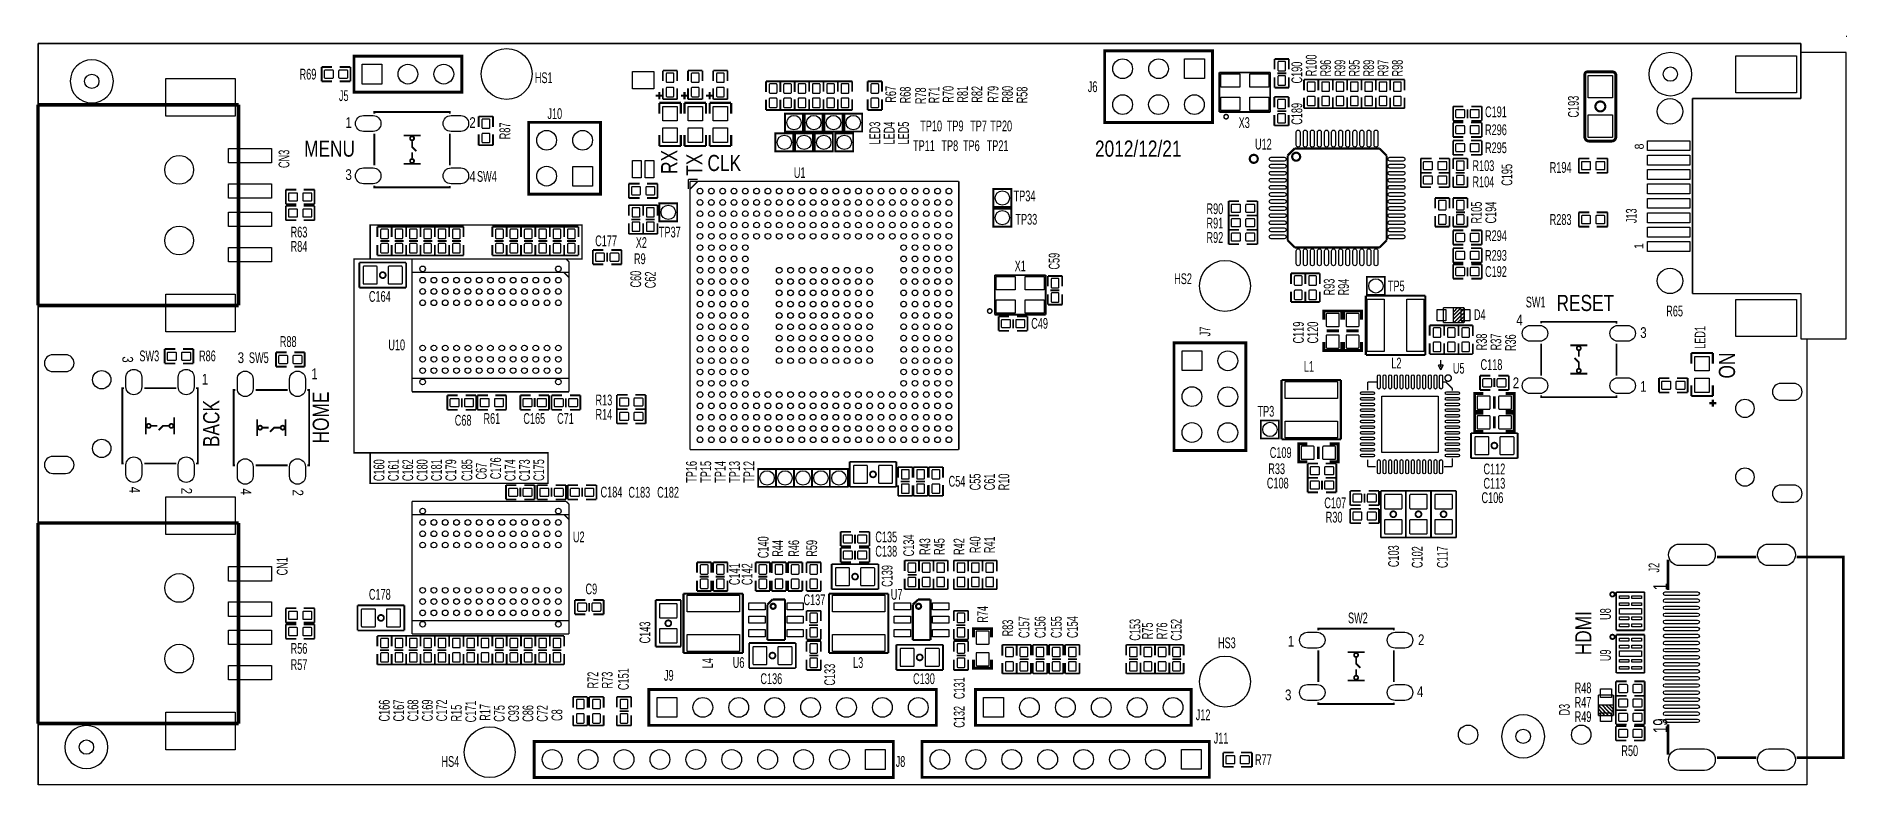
# Model space of a CAD drawing. Extents: x 0 to 128, y 0 to 53.
import ezdxf
from ezdxf.enums import TextEntityAlignment as Align

# ---------------------------------------------------------------- set-up
doc = ezdxf.new("R2010")
doc.units = 0
doc.layers.add('12', color=6, linetype='CONTINUOUS')

msp = doc.modelspace()

# ---------------------------------------------------------------- texts
at = {"layer": '12'}
for s, height, width, p in [('R100', 0.762, 0.633333, (90.419174, 50.1396)), ('R96', 0.762, 0.633333, (91.435174, 50.1269)), ('R99', 0.762, 0.633333, (92.451174, 50.1269)), ('R95', 0.762, 0.633333, (93.467174, 50.1269)), ('R89', 0.762, 0.633333, (94.483174, 50.1269)), ('R97', 0.762, 0.633333, (95.499174, 50.1269)), ('R98', 0.762, 0.633333, (96.515174, 50.1269)), ('C190', 0.762, 0.633333, (89.403174, 49.6316)), ('R67', 0.762, 0.633333, (60.68441, 48.2727)), ('R68', 0.762, 0.633333, (61.717174, 48.2219)), ('R78', 0.762, 0.633333, (62.797182, 48.170084)), ('R71', 0.762, 0.633333, (63.749174, 48.2219)), ('R70', 0.762, 0.633333, (64.74841, 48.2727)), ('R81', 0.762, 0.633333, (65.76441, 48.2727)), ('R82', 0.762, 0.633333, (66.78041, 48.2727)), ('R79', 0.762, 0.633333, (67.92341, 48.2727)), ('R80', 0.762, 0.633333, (68.93941, 48.2727)), ('R58', 0.762, 0.633333, (69.972174, 48.2219)), ('C193', 0.762, 0.633333, (108.961174, 47.2186)), ('C189', 0.762, 0.633333, (89.403174, 46.7106)), ('R87', 0.762, 0.633333, (33.396174, 45.6819)), ('LED3', 0.762, 0.633333, (59.558174, 45.3136)), ('LED4', 0.762, 0.633333, (60.574174, 45.3136)), ('LED5', 0.762, 0.633333, (61.590174, 45.3136)), ('CN3', 0.762, 0.633333, (17.775174, 43.6499)), ('RX', 1.143, 0.8, (45.207174, 43.2308)), ('8', 0.635, 0.88, (113.556034, 44.964858)), ('TX', 1.143, 0.8, (46.985174, 43.1038)), ('C195', 0.762, 0.633333, (104.262174, 42.3926)), ('R105', 0.762, 0.633333, (102.103174, 39.7256)), ('C194', 0.762, 0.633333, (103.119174, 39.7256)), ('J13', 0.762, 0.633333, (113.055908, 39.748968)), ('C59', 0.762, 0.633333, (72.241156, 36.4617)), ('1', 0.635, 0.88, (113.525808, 37.914834)), ('C60', 0.762, 0.633333, (42.650156, 35.1917)), ('C62', 0.762, 0.633333, (43.683174, 35.1409)), ('R93', 0.762, 0.633333, (91.689174, 34.6329)), ('R94', 0.762, 0.633333, (92.705174, 34.6329)), ('J7', 0.762, 0.633333, (82.90941, 31.7373)), ('LED1', 0.762, 0.633333, (117.917976, 30.854396)), ('R38', 0.762, 0.633333, (102.46741, 30.7467)), ('R37', 0.762, 0.633333, (103.48341, 30.7467)), ('R36', 0.762, 0.633333, (104.516174, 30.6959)), ('ON', 1.143, 0.8, (120.010174, 28.7528)), ('BACK', 1.143, 0.8, (12.822174, 23.9014)), ('HOME', 1.143, 0.8, (20.569174, 24.1554)), ('C176', 0.762, 0.633333, (32.74441, 21.6281)), ('C160', 0.762, 0.633333, (24.495252, 21.492718)), ('C161', 0.762, 0.633333, (25.511252, 21.492718)), ('C162', 0.762, 0.633333, (26.527252, 21.492718)), ('C180', 0.762, 0.633333, (27.543252, 21.492718)), ('C181', 0.762, 0.633333, (28.559252, 21.492718)), ('C179', 0.762, 0.633333, (29.575252, 21.492718)), ('C185', 0.762, 0.633333, (30.71241, 21.5011)), ('C67', 0.762, 0.633333, (31.728156, 21.6027)), ('C174', 0.762, 0.633333, (33.766252, 21.492718)), ('C173', 0.762, 0.633333, (34.782252, 21.492718)), ('C175', 0.762, 0.633333, (35.79241, 21.5011)), ('TP16', 0.762, 0.633333, (46.58741, 21.3741)), ('TP15', 0.762, 0.633333, (47.60341, 21.3741)), ('TP14', 0.762, 0.633333, (48.61941, 21.3741)), ('TP13', 0.762, 0.633333, (49.63541, 21.3741)), ('TP12', 0.762, 0.633333, (50.65141, 21.3741)), ('C55', 0.762, 0.633333, (66.653156, 20.8407)), ('C61', 0.762, 0.633333, (67.66941, 20.8407)), ('R10', 0.762, 0.633333, (68.68541, 20.8407)), ('C140', 0.762, 0.633333, (51.667156, 16.0401)), ('R44', 0.762, 0.633333, (52.683156, 16.1417)), ('R46', 0.762, 0.633333, (53.826156, 16.1417)), ('R59', 0.762, 0.633333, (55.096156, 16.1417)), ('C134', 0.762, 0.633333, (61.954156, 16.1671)), ('R43', 0.762, 0.633333, (63.09741, 16.2687)), ('R45', 0.762, 0.633333, (64.11341, 16.2687)), ('R42', 0.762, 0.633333, (65.510156, 16.2687)), ('R40', 0.762, 0.633333, (66.65341, 16.3957)), ('R41', 0.762, 0.633333, (67.669156, 16.3957)), ('C103', 0.762, 0.633333, (96.24441, 15.4051)), ('C102', 0.762, 0.633333, (97.917, 15.3416)), ('C117', 0.762, 0.633333, (99.695, 15.3416)), ('CN1', 0.762, 0.633333, (17.648174, 14.8209)), ('C141', 0.762, 0.633333, (49.63541, 14.1351)), ('C142', 0.762, 0.633333, (50.52441, 14.1351)), ('C139', 0.762, 0.633333, (60.430156, 14.0081)), ('R83', 0.762, 0.633333, (68.956174, 10.5029)), ('C157', 0.762, 0.633333, (70.107556, 10.3886)), ('C156', 0.762, 0.633333, (71.250556, 10.3886)), ('C155', 0.762, 0.633333, (72.393556, 10.3886)), ('C154', 0.762, 0.633333, (73.536556, 10.3886)), ('C153', 0.762, 0.633333, (77.956156, 10.1981)), ('C152', 0.762, 0.633333, (80.877156, 10.1981)), ('HDMI', 1.143, 0.8, (109.850174, 9.1694)), ('U8', 0.762, 0.633333, (111.23041, 11.6713)), ('C143', 0.762, 0.633333, (43.302174, 10.0076)), ('R75', 0.762, 0.633333, (78.845156, 10.2997)), ('R76', 0.762, 0.633333, (79.86141, 10.2997)), ('U9', 0.762, 0.633333, (111.23041, 8.7503)), ('R72', 0.762, 0.633333, (39.619174, 6.8199)), ('R73', 0.762, 0.633333, (40.635174, 6.8199)), ('C151', 0.762, 0.633333, (41.778174, 6.7056)), ('L4', 0.762, 0.633333, (47.73041, 8.2423)), ('C133', 0.762, 0.633333, (56.366156, 7.0231)), ('C131', 0.762, 0.633333, (65.527174, 6.0706)), ('C166', 0.762, 0.633333, (24.87041, 4.4831)), ('C167', 0.762, 0.633333, (25.88641, 4.4831)), ('C168', 0.762, 0.633333, (26.89606, 4.491482)), ('C169', 0.762, 0.633333, (27.91206, 4.491482)), ('C172', 0.762, 0.633333, (28.92806, 4.491482)), ('R15', 0.762, 0.633333, (29.967174, 4.4831)), ('C171', 0.762, 0.633333, (30.983174, 4.4196)), ('R17', 0.762, 0.633333, (31.999174, 4.5339)), ('C75', 0.762, 0.633333, (32.99841, 4.4577)), ('C93', 0.762, 0.633333, (34.01441, 4.4577)), ('C86', 0.762, 0.633333, (35.03041, 4.4577)), ('C72', 0.762, 0.633333, (36.04641, 4.4577)), ('C8', 0.762, 0.633333, (37.079174, 4.5212)), ('C132', 0.762, 0.633333, (65.527174, 4.0386)), ('D3', 0.762, 0.633333, (108.326174, 4.9022))]:
    msp.add_text(s, height=height, rotation=90, dxfattribs=dict(at, width=width)).set_placement(p)
for s, height, width, p in [('R69', 0.762, 0.633333, (18.499074, 49.911)), ('HS1', 0.762, 0.633333, (35.136074, 49.657)), ('J5', 0.762, 0.633333, (21.280374, 48.387)), ('J6', 0.762, 0.633333, (74.238358, 49.022762)), ('J10', 0.762, 0.633333, (36.025074, 47.117)), ('C191', 0.762, 0.633333, (102.331774, 47.244)), ('TP10', 0.762, 0.633333, (62.390274, 46.245018)), ('TP9', 0.762, 0.633333, (64.269874, 46.245018)), ('TP7', 0.762, 0.633333, (65.920874, 46.245018)), ('TP20', 0.762, 0.633333, (67.343274, 46.245018)), ('X3', 0.762, 0.633333, (84.907374, 46.482)), ('R296', 0.762, 0.633333, (102.331774, 45.974)), ('MENU', 1.143, 0.8, (18.816574, 44.45)), ('TP11', 0.762, 0.633333, (61.882274, 44.847764)), ('TP8', 0.762, 0.633333, (63.888874, 44.848018)), ('TP6', 0.762, 0.633333, (65.412874, 44.847764)), ('TP21', 0.762, 0.633333, (67.089274, 44.848018)), ('2012/12/21', 1.143, 0.8, (74.747374, 44.45)), ('U12', 0.762, 0.633333, (86.063074, 44.958)), ('R295', 0.762, 0.633333, (102.331774, 44.704)), ('CLK', 1.143, 0.8, (47.340774, 43.434)), ('U1', 0.762, 0.633333, (53.449474, 42.943018)), ('R103', 0.762, 0.633333, (101.442774, 43.434)), ('R194', 0.762, 0.633333, (106.903774, 43.307)), ('R104', 0.762, 0.633333, (101.442774, 42.291)), ('TP34', 0.762, 0.633333, (68.994274, 41.292018)), ('R90', 0.762, 0.633333, (82.634074, 40.386)), ('TP33', 0.762, 0.633333, (69.121274, 39.641018)), ('R91', 0.762, 0.633333, (82.634074, 39.37)), ('R283', 0.762, 0.633333, (106.903774, 39.624)), ('R63', 0.762, 0.633333, (17.864074, 38.735)), ('R84', 0.762, 0.633333, (17.864074, 37.719)), ('C177', 0.762, 0.633333, (39.403274, 38.117018)), ('TP37', 0.762, 0.633333, (43.911774, 38.735)), ('R92', 0.762, 0.633333, (82.634074, 38.354)), ('R294', 0.762, 0.633333, (102.331774, 38.481)), ('R9', 0.762, 0.633333, (42.146474, 36.847018)), ('R293', 0.762, 0.633333, (102.331774, 37.084)), ('X1', 0.762, 0.633333, (69.070474, 36.338764)), ('HS2', 0.762, 0.633333, (80.348074, 35.433)), ('C192', 0.762, 0.633333, (102.331774, 35.941)), ('C164', 0.762, 0.633333, (23.401274, 34.180018)), ('TP5', 0.762, 0.633333, (95.461074, 34.925)), ('RESET', 1.143, 0.8, (107.386374, 33.528)), ('D4', 0.762, 0.633333, (101.544374, 32.893)), ('R65', 0.762, 0.633333, (115.146074, 33.147)), ('C49', 0.762, 0.633333, (70.238874, 32.275018)), ('R86', 0.762, 0.633333, (11.387074, 29.972)), ('R88', 0.762, 0.633333, (17.102074, 30.988)), ('U10', 0.762, 0.633333, (24.772874, 30.751018)), ('L1', 0.762, 0.633333, (89.517474, 29.227018)), ('L2', 0.762, 0.633333, (95.702374, 29.464)), ('U5', 0.762, 0.633333, (100.058474, 29.100018)), ('C118', 0.762, 0.633333, (102.014274, 29.354018)), ('R13', 0.762, 0.633333, (39.427404, 26.851864)), ('C68', 0.762, 0.633333, (29.471874, 25.417018)), ('R61', 0.762, 0.633333, (31.503874, 25.544018)), ('C165', 0.762, 0.633333, (34.323274, 25.544018)), ('C71', 0.762, 0.633333, (36.710874, 25.543764)), ('R14', 0.762, 0.633333, (39.427404, 25.835864)), ('TP3', 0.762, 0.633333, (86.240874, 26.052018)), ('C54', 0.762, 0.633333, (64.396874, 21.099018)), ('R33', 0.762, 0.633333, (87.002874, 21.988018)), ('C184', 0.762, 0.633333, (39.784274, 20.337018)), ('C183', 0.762, 0.633333, (41.752774, 20.32)), ('C182', 0.762, 0.633333, (43.784774, 20.32)), ('C108', 0.762, 0.633333, (86.901274, 20.972018)), ('C106', 0.762, 0.633333, (102.0826, 19.939)), ('C107', 0.762, 0.633333, (90.965274, 19.574764)), ('R30', 0.762, 0.633333, (91.066874, 18.558764)), ('U2', 0.762, 0.633333, (37.828474, 17.162018)), ('C135', 0.762, 0.633333, (59.215274, 17.161764)), ('C138', 0.762, 0.633333, (59.215274, 16.145764)), ('C9', 0.762, 0.633333, (38.717474, 13.478764)), ('C178', 0.762, 0.633333, (23.401274, 13.098018)), ('C137', 0.762, 0.633333, (54.135274, 12.716764)), ('U7', 0.762, 0.633333, (60.307474, 13.098018)), ('HS3', 0.762, 0.633333, (83.446874, 9.669018)), ('R56', 0.762, 0.633333, (17.864074, 9.271)), ('U6', 0.762, 0.633333, (49.131474, 8.272018)), ('L3', 0.762, 0.633333, (57.640474, 8.271764)), ('R57', 0.762, 0.633333, (17.864074, 8.128)), ('J9', 0.762, 0.633333, (44.267374, 7.366)), ('C136', 0.762, 0.633333, (51.087274, 7.129018)), ('C130', 0.762, 0.633333, (61.882274, 7.129018)), ('R48', 0.762, 0.633333, (108.669074, 6.477)), ('J12', 0.762, 0.633333, (81.872074, 4.572)), ('R47', 0.762, 0.633333, (108.669074, 5.461)), ('R49', 0.762, 0.633333, (108.669074, 4.445)), ('J11', 0.762, 0.633333, (83.142074, 2.921)), ('R50', 0.762, 0.633333, (111.971074, 2.032)), ('HS4', 0.762, 0.633333, (28.532074, 1.27)), ('J8', 0.762, 0.633333, (60.650374, 1.27)), ('R77', 0.762, 0.633333, (86.063074, 1.397))]:
    msp.add_text(s, height=height, dxfattribs=dict(at, width=width)).set_placement(p)
for s, height, width, p in [('1', 0.759968, 0.802807, (21.966174, 46.482762)), ('2', 0.759968, 0.802807, (30.729174, 46.482762)), ('3', 0.759968, 0.802807, (21.966174, 42.799762)), ('4', 0.759968, 0.802807, (30.729174, 42.672762)), ('SW4', 0.762, 0.633333, (31.745174, 42.672)), ('X2', 0.762, 0.633333, (42.667174, 37.990018)), ('SW1', 0.762, 0.633333, (105.913174, 33.782)), ('4', 0.759968, 0.802807, (104.770174, 32.512762)), ('3', 0.759968, 0.802807, (113.533174, 31.623508)), ('SW3', 0.762, 0.633333, (7.869174, 29.972)), ('3', 0.759968, 0.802807, (14.346174, 29.845762)), ('SW5', 0.762, 0.633333, (15.616174, 29.845)), ('1', 0.759968, 0.802807, (19.553174, 28.702508)), ('1', 0.759968, 0.802807, (11.806174, 28.321508)), ('2', 0.759968, 0.802807, (104.516174, 28.067508)), ('1', 0.759968, 0.802807, (113.533174, 27.813508)), ('C109', 0.762, 0.633333, (87.879174, 23.130764)), ('C112', 0.762, 0.633333, (102.992174, 21.971)), ('C113', 0.762, 0.633333, (102.992174, 20.955)), ('SW2', 0.762, 0.633333, (93.340174, 11.43)), ('1', 0.759968, 0.802807, (88.613234, 9.782048)), ('2', 0.759968, 0.802807, (97.814892, 9.883648)), ('3', 0.759968, 0.802807, (88.413082, 5.981954)), ('4', 0.759968, 0.802807, (97.740216, 6.20903))]:
    msp.add_text(s, height=height, dxfattribs=dict(at, width=width)).set_placement(p, align=Align.CENTER)
for s, height, rotation, width, p in [('C119', 0.762, 90, 0.633333, (89.51341, 32.004)), ('C120', 0.762, 90, 0.633333, (90.52941, 32.004)), ('3', 0.759968, 270, 0.802807, (5.964682, 30.099)), ('4', 0.759968, 270, 0.802807, (6.458204, 20.872958)), ('2', 0.759968, 270, 0.802807, (10.132822, 20.798282)), ('4', 0.759968, 270, 0.802807, (14.332204, 20.745958)), ('2', 0.759968, 270, 0.802807, (18.006822, 20.671282)), ('J2', 0.762, 90, 0.633333, (114.659156, 15.367)), ('1', 1.001014, 90, 0.697285, (115.224306, 14.026896)), ('R74', 0.762, 90, 0.633333, (67.178174, 12.065)), ('19', 1.001014, 90, 0.697285, (115.224306, 4.17703))]:
    msp.add_text(s, height=height, rotation=rotation, dxfattribs=dict(at, width=width)).set_placement(p, align=Align.CENTER)

# ---------------------------------------------------------------- linework, layer by layer
at = {"layer": '12'}
for points in [[(127.864108, 52.97805), (127.914146, 52.97805)], [(117.014244, 34.758122), (117.014244, 48.557942), (124.664216, 48.557942), (124.664216, 52.451), (0, 52.451), (0, 0)], [(117.014244, 34.758122), (124.664216, 34.758122), (124.664216, 31.557976), (125.090174, 31.557976), (125.090174, 0), (0, 0)]]:
    msp.add_lwpolyline(points, dxfattribs=at)
for points in [[(0, 52.451), (124.664216, 52.451), (124.664216, 48.557942), (117.014244, 48.557942), (117.014244, 34.758122), (124.664216, 34.758122), (124.664216, 31.557976), (125.090174, 31.557976), (125.090174, 0), (0, 0)], [(82.481674, 51.3715), (82.481674, 49.9745), (81.084674, 49.9745), (81.084674, 51.3715)], [(117.014244, 34.758122), (124.664216, 34.758122), (124.664216, 31.557976), (127.864108, 31.557976), (127.864108, 51.827938), (124.664216, 51.827938), (124.664216, 48.557942), (117.014244, 48.557942)], [(124.364115, 48.968025), (120.064149, 48.968025), (120.064149, 51.588035), (124.364115, 51.588035)], [(9.049004, 49.97958), (13.951204, 49.97958), (13.951204, 47.31258), (9.049004, 47.31258)], [(22.918674, 49.5935), (22.918674, 50.9905), (24.315674, 50.9905), (24.315674, 49.5935)], [(42.032174, 49.253648), (42.032174, 50.472848), (43.556174, 50.472848), (43.556174, 49.253648)], [(84.989289, 49.361852), (83.639279, 49.361852), (83.639279, 50.311812), (84.989289, 50.311812)], [(87.039069, 49.361852), (85.689059, 49.361852), (85.689059, 50.311812), (87.039069, 50.311812)], [(109.634274, 50.20564), (111.336074, 50.20564), (111.336074, 48.60544), (109.634274, 48.60544)], [(84.989289, 47.711868), (83.639279, 47.711868), (83.639279, 48.661828), (84.989289, 48.661828)], [(87.039069, 47.711868), (85.689059, 47.711868), (85.689059, 48.661828), (87.039069, 48.661828)], [(44.191174, 48.006), (45.207174, 48.006), (45.207174, 46.99), (44.191174, 46.99)], [(45.969174, 48.006), (46.985174, 48.006), (46.985174, 46.99), (45.969174, 46.99)], [(47.747174, 48.006), (48.763174, 48.006), (48.763174, 46.99), (47.747174, 46.99)], [(109.634274, 47.40656), (111.336074, 47.40656), (111.336074, 45.80636), (109.634274, 45.80636)], [(44.191174, 46.482), (45.207174, 46.482), (45.207174, 45.466), (44.191174, 45.466)], [(45.969174, 46.482), (46.985174, 46.482), (46.985174, 45.466), (45.969174, 45.466)], [(47.747174, 46.482), (48.763174, 46.482), (48.763174, 45.466), (47.747174, 45.466)], [(13.459968, 45.02912), (16.507968, 45.02912), (16.507968, 44.01312), (13.459968, 44.01312)], [(116.814219, 44.87799), (113.814225, 44.87799), (113.814225, 45.578014), (116.814219, 45.578014)], [(39.208964, 42.370502), (37.811964, 42.370502), (37.811964, 43.767502), (39.208964, 43.767502)], [(42.039286, 42.953432), (42.039286, 44.172632), (42.648886, 44.172632), (42.648886, 42.953432)], [(42.939462, 42.953432), (42.939462, 44.172632), (43.549062, 44.172632), (43.549062, 42.953432)], [(116.814219, 43.857926), (113.814225, 43.857926), (113.814225, 44.55795), (116.814219, 44.55795)], [(116.814219, 42.838116), (113.814225, 42.838116), (113.814225, 43.53814), (116.814219, 43.53814)], [(13.459968, 42.528998), (16.507968, 42.528998), (16.507968, 41.512998), (13.459968, 41.512998)], [(116.814219, 41.818052), (113.814225, 41.818052), (113.814225, 42.518076), (116.814219, 42.518076)], [(116.814219, 40.797988), (113.814225, 40.797988), (113.814225, 41.498012), (116.814219, 41.498012)], [(13.459968, 40.529002), (16.507968, 40.529002), (16.507968, 39.513002), (13.459968, 39.513002)], [(116.814219, 39.777924), (113.814225, 39.777924), (113.814225, 40.477948), (116.814219, 40.477948)], [(116.814219, 38.758114), (113.814225, 38.758114), (113.814225, 39.458138), (116.814219, 39.458138)], [(116.814219, 37.73805), (113.814225, 37.73805), (113.814225, 38.438074), (116.814219, 38.438074)], [(13.459968, 38.02888), (16.507968, 38.02888), (16.507968, 37.01288), (13.459968, 37.01288)], [(69.114289, 35.021012), (67.764279, 35.021012), (67.764279, 35.970972), (69.114289, 35.970972)], [(71.164069, 35.021012), (69.814059, 35.021012), (69.814059, 35.970972), (71.164069, 35.970972)], [(9.049004, 34.72942), (13.951204, 34.72942), (13.951204, 32.06242), (9.049004, 32.06242)], [(69.114289, 33.371028), (67.764279, 33.371028), (67.764279, 34.320988), (69.114289, 34.320988)], [(71.164069, 33.371028), (69.814059, 33.371028), (69.814059, 34.320988), (71.164069, 34.320988)], [(95.207074, 34.362009), (95.207074, 30.661991), (94.007178, 30.661991), (94.007178, 34.362009)], [(98.00717, 34.362009), (98.00717, 30.661991), (96.807274, 30.661991), (96.807274, 34.362009)], [(98.954082, 32.83839), (98.954082, 33.63849), (99.55403, 33.63849), (99.55403, 32.83839)], [(100.65385, 32.83839), (100.65385, 33.63849), (101.253798, 33.63849), (101.253798, 32.83839)], [(124.364115, 31.728029), (120.064149, 31.728029), (120.064149, 34.348039), (124.364115, 34.348039)], [(80.904334, 30.709616), (82.301334, 30.709616), (82.301334, 29.312616), (80.904334, 29.312616)], [(118.18874, 29.292296), (117.17274, 29.292296), (117.17274, 30.308296), (118.18874, 30.308296)], [(88.188165, 28.542996), (91.888183, 28.542996), (91.888183, 27.3431), (88.188165, 27.3431)], [(118.18874, 27.768296), (117.17274, 27.768296), (117.17274, 28.784296), (118.18874, 28.784296)], [(95.023178, 27.509978), (99.02317, 27.509978), (99.02317, 23.509986), (95.023178, 23.509986)], [(88.188165, 25.7429), (91.888183, 25.7429), (91.888183, 24.543004), (88.188165, 24.543004)], [(9.049004, 20.38858), (13.951204, 20.38858), (13.951204, 17.72158), (9.049004, 17.72158)], [(13.459968, 15.43812), (16.507968, 15.43812), (16.507968, 14.42212), (13.459968, 14.42212)], [(13.459968, 12.937998), (16.507968, 12.937998), (16.507968, 11.921998), (13.459968, 11.921998)], [(49.597183, 12.2301), (45.897165, 12.2301), (45.897165, 13.429996), (49.597183, 13.429996)], [(50.270664, 12.88796), (51.413664, 12.88796), (51.413664, 12.37996), (50.270664, 12.37996)], [(52.970684, 12.88796), (54.113684, 12.88796), (54.113684, 12.37996), (52.970684, 12.37996)], [(59.884183, 12.2301), (56.184165, 12.2301), (56.184165, 13.429996), (59.884183, 13.429996)], [(60.557664, 12.88796), (61.700664, 12.88796), (61.700664, 12.37996), (60.557664, 12.37996)], [(63.257684, 12.88796), (64.400684, 12.88796), (64.400684, 12.37996), (63.257684, 12.37996)], [(111.835819, 13.383133), (112.510697, 13.383133), (112.510697, 13.183235), (111.835819, 13.183235)], [(111.835819, 12.883261), (112.510697, 12.883261), (112.510697, 12.683363), (111.835819, 12.683363)], [(112.710595, 13.383133), (113.385473, 13.383133), (113.385473, 13.183235), (112.710595, 13.183235)], [(112.710595, 12.883261), (113.385473, 12.883261), (113.385473, 12.683363), (112.710595, 12.683363)], [(50.270664, 11.938), (51.413664, 11.938), (51.413664, 11.43), (50.270664, 11.43)], [(52.970684, 11.938), (54.113684, 11.938), (54.113684, 11.43), (52.970684, 11.43)], [(60.557664, 11.938), (61.700664, 11.938), (61.700664, 11.43), (60.557664, 11.43)], [(63.257684, 11.938), (64.400684, 11.938), (64.400684, 11.43), (63.257684, 11.43)], [(111.835692, 12.483211), (113.3856, 12.483211), (113.3856, 12.083161), (111.835692, 12.083161)], [(111.835819, 11.883009), (112.510697, 11.883009), (112.510697, 11.683111), (111.835819, 11.683111)], [(112.710595, 11.883009), (113.385473, 11.883009), (113.385473, 11.683111), (112.710595, 11.683111)], [(13.459968, 10.938002), (16.507968, 10.938002), (16.507968, 9.922002), (13.459968, 9.922002)], [(49.597183, 9.430004), (45.897165, 9.430004), (45.897165, 10.6299), (49.597183, 10.6299)], [(50.270664, 10.98804), (51.413664, 10.98804), (51.413664, 10.48004), (50.270664, 10.48004)], [(52.970684, 10.98804), (54.113684, 10.98804), (54.113684, 10.48004), (52.970684, 10.48004)], [(59.884183, 9.430004), (56.184165, 9.430004), (56.184165, 10.6299), (59.884183, 10.6299)], [(60.557664, 10.98804), (61.700664, 10.98804), (61.700664, 10.48004), (60.557664, 10.48004)], [(63.257684, 10.98804), (64.400684, 10.98804), (64.400684, 10.48004), (63.257684, 10.48004)], [(111.835819, 11.383137), (112.510697, 11.383137), (112.510697, 11.183239), (111.835819, 11.183239)], [(111.835819, 10.373741), (112.510697, 10.373741), (112.510697, 10.173843), (111.835819, 10.173843)], [(112.710595, 11.383137), (113.385473, 11.383137), (113.385473, 11.183239), (112.710595, 11.183239)], [(112.710595, 10.373741), (113.385473, 10.373741), (113.385473, 10.173843), (112.710595, 10.173843)], [(111.835692, 9.473819), (113.3856, 9.473819), (113.3856, 9.073769), (111.835692, 9.073769)], [(111.835819, 9.873869), (112.510697, 9.873869), (112.510697, 9.673971), (111.835819, 9.673971)], [(112.710595, 9.873869), (113.385473, 9.873869), (113.385473, 9.673971), (112.710595, 9.673971)], [(13.459968, 8.43788), (16.507968, 8.43788), (16.507968, 7.42188), (13.459968, 7.42188)], [(111.835819, 8.873617), (112.510697, 8.873617), (112.510697, 8.673719), (111.835819, 8.673719)], [(111.835819, 8.373745), (112.510697, 8.373745), (112.510697, 8.173847), (111.835819, 8.173847)], [(112.710595, 8.873617), (113.385473, 8.873617), (113.385473, 8.673719), (112.710595, 8.673719)], [(112.710595, 8.373745), (113.385473, 8.373745), (113.385473, 8.173847), (112.710595, 8.173847)], [(110.48619, 6.789674), (111.28629, 6.789674), (111.28629, 6.189726), (110.48619, 6.189726)], [(9.049004, 5.13842), (13.951204, 5.13842), (13.951204, 2.47142), (9.049004, 2.47142)], [(43.775376, 4.782566), (43.775376, 6.179566), (45.172376, 6.179566), (45.172376, 4.782566)], [(66.874898, 4.782566), (66.874898, 6.179566), (68.271898, 6.179566), (68.271898, 4.782566)], [(110.48619, 5.089906), (111.28629, 5.089906), (111.28629, 4.489958), (110.48619, 4.489958)], [(59.918346, 2.49047), (59.918346, 1.09347), (58.521346, 1.09347), (58.521346, 2.49047)], [(82.259678, 2.500376), (82.259678, 1.103376), (80.862678, 1.103376), (80.862678, 2.500376)]]:
    msp.add_lwpolyline(points, close=True, dxfattribs=at)
for points in [[(5.329174, 49.784, 1), (2.281174, 49.784, 1)], [(116.962174, 50.292, 1), (113.914174, 50.292, 1)], [(20.844256, 50.567082), (20.294092, 50.567082, 0.414214), (20.244054, 50.517044), (20.244054, 50.066956, 0.414214), (20.294092, 50.016918), (20.844256, 50.016918, 0.414214), (20.894294, 50.066956), (20.894294, 50.517044, 0.414214), (20.844256, 50.567082)], [(21.860256, 50.567082), (21.310092, 50.567082, 0.414214), (21.260054, 50.517044), (21.260054, 50.066956, 0.414214), (21.310092, 50.016918), (21.860256, 50.016918, 0.414214), (21.910294, 50.066956), (21.910294, 50.517044, 0.414214), (21.860256, 50.567082)], [(44.974256, 49.762918), (44.974256, 50.313082, 0.414214), (44.924218, 50.36312), (44.47413, 50.36312, 0.414214), (44.424092, 50.313082), (44.424092, 49.762918, 0.414214), (44.47413, 49.71288), (44.924218, 49.71288, 0.414214), (44.974256, 49.762918)], [(46.752256, 49.762918), (46.752256, 50.313082, 0.414214), (46.702218, 50.36312), (46.25213, 50.36312, 0.414214), (46.202092, 50.313082), (46.202092, 49.762918, 0.414214), (46.25213, 49.71288), (46.702218, 49.71288, 0.414214), (46.752256, 49.762918)], [(48.530256, 49.762918), (48.530256, 50.313082, 0.414214), (48.480218, 50.36312), (48.03013, 50.36312, 0.414214), (47.980092, 50.313082), (47.980092, 49.762918, 0.414214), (48.03013, 49.71288), (48.480218, 49.71288, 0.414214), (48.530256, 49.762918)], [(87.676228, 51.131724), (87.676228, 50.58156, 0.414214), (87.726266, 50.531522), (88.176354, 50.531522, 0.414214), (88.226392, 50.58156), (88.226392, 51.131724, 0.414214), (88.176354, 51.181762), (87.726266, 51.181762, 0.414214), (87.676228, 51.131724)], [(87.676228, 50.115724), (87.676228, 49.56556, 0.414214), (87.726266, 49.515522), (88.176354, 49.515522, 0.414214), (88.226392, 49.56556), (88.226392, 50.115724, 0.414214), (88.176354, 50.165762), (87.726266, 50.165762, 0.414214), (87.676228, 50.115724)], [(44.974256, 48.746918), (44.974256, 49.297082, 0.414214), (44.924218, 49.34712), (44.47413, 49.34712, 0.414214), (44.424092, 49.297082), (44.424092, 48.746918, 0.414214), (44.47413, 48.69688), (44.924218, 48.69688, 0.414214), (44.974256, 48.746918)], [(46.752256, 48.746918), (46.752256, 49.297082, 0.414214), (46.702218, 49.34712), (46.25213, 49.34712, 0.414214), (46.202092, 49.297082), (46.202092, 48.746918, 0.414214), (46.25213, 48.69688), (46.702218, 48.69688, 0.414214), (46.752256, 48.746918)], [(48.530256, 48.746918), (48.530256, 49.297082, 0.414214), (48.480218, 49.34712), (48.03013, 49.34712, 0.414214), (47.980092, 49.297082), (47.980092, 48.746918, 0.414214), (48.03013, 48.69688), (48.480218, 48.69688, 0.414214), (48.530256, 48.746918)], [(51.713892, 49.551082), (51.713892, 49.000918, 0.414214), (51.76393, 48.95088), (52.214018, 48.95088, 0.414214), (52.264056, 49.000918), (52.264056, 49.551082, 0.414214), (52.214018, 49.60112), (51.76393, 49.60112, 0.414214), (51.713892, 49.551082)], [(52.729892, 49.551082), (52.729892, 49.000918, 0.414214), (52.77993, 48.95088), (53.230018, 48.95088, 0.414214), (53.280056, 49.000918), (53.280056, 49.551082, 0.414214), (53.230018, 49.60112), (52.77993, 49.60112, 0.414214), (52.729892, 49.551082)], [(54.296056, 49.000918), (54.296056, 49.551082, 0.414214), (54.246018, 49.60112), (53.79593, 49.60112, 0.414214), (53.745892, 49.551082), (53.745892, 49.000918, 0.414214), (53.79593, 48.95088), (54.246018, 48.95088, 0.414214), (54.296056, 49.000918)], [(55.312056, 49.000918), (55.312056, 49.551082, 0.414214), (55.262018, 49.60112), (54.81193, 49.60112, 0.414214), (54.761892, 49.551082), (54.761892, 49.000918, 0.414214), (54.81193, 48.95088), (55.262018, 48.95088, 0.414214), (55.312056, 49.000918)], [(56.328056, 49.000918), (56.328056, 49.551082, 0.414214), (56.278018, 49.60112), (55.82793, 49.60112, 0.414214), (55.777892, 49.551082), (55.777892, 49.000918, 0.414214), (55.82793, 48.95088), (56.278018, 48.95088, 0.414214), (56.328056, 49.000918)], [(57.344056, 49.000918), (57.344056, 49.551082, 0.414214), (57.294018, 49.60112), (56.84393, 49.60112, 0.414214), (56.793892, 49.551082), (56.793892, 49.000918, 0.414214), (56.84393, 48.95088), (57.294018, 48.95088, 0.414214), (57.344056, 49.000918)], [(59.452256, 49.000918), (59.452256, 49.551082, 0.414214), (59.402218, 49.60112), (58.95213, 49.60112, 0.414214), (58.902092, 49.551082), (58.902092, 49.000918, 0.414214), (58.95213, 48.95088), (59.402218, 48.95088, 0.414214), (59.452256, 49.000918)], [(89.763092, 49.678082), (89.763092, 49.127918, 0.414214), (89.81313, 49.07788), (90.263218, 49.07788, 0.414214), (90.313256, 49.127918), (90.313256, 49.678082, 0.414214), (90.263218, 49.72812), (89.81313, 49.72812, 0.414214), (89.763092, 49.678082)], [(89.763092, 48.662082), (89.763092, 48.111918, 0.414214), (89.81313, 48.06188), (90.263218, 48.06188, 0.414214), (90.313256, 48.111918), (90.313256, 48.662082, 0.414214), (90.263218, 48.71212), (89.81313, 48.71212, 0.414214), (89.763092, 48.662082)], [(91.329256, 49.127918), (91.329256, 49.678082, 0.414214), (91.279218, 49.72812), (90.82913, 49.72812, 0.414214), (90.779092, 49.678082), (90.779092, 49.127918, 0.414214), (90.82913, 49.07788), (91.279218, 49.07788, 0.414214), (91.329256, 49.127918)], [(91.329256, 48.111918), (91.329256, 48.662082, 0.414214), (91.279218, 48.71212), (90.82913, 48.71212, 0.414214), (90.779092, 48.662082), (90.779092, 48.111918, 0.414214), (90.82913, 48.06188), (91.279218, 48.06188, 0.414214), (91.329256, 48.111918)], [(91.795092, 49.678082), (91.795092, 49.127918, 0.414214), (91.84513, 49.07788), (92.295218, 49.07788, 0.414214), (92.345256, 49.127918), (92.345256, 49.678082, 0.414214), (92.295218, 49.72812), (91.84513, 49.72812, 0.414214), (91.795092, 49.678082)], [(91.795092, 48.662082), (91.795092, 48.111918, 0.414214), (91.84513, 48.06188), (92.295218, 48.06188, 0.414214), (92.345256, 48.111918), (92.345256, 48.662082, 0.414214), (92.295218, 48.71212), (91.84513, 48.71212, 0.414214), (91.795092, 48.662082)], [(93.361256, 49.127918), (93.361256, 49.678082, 0.414214), (93.311218, 49.72812), (92.86113, 49.72812, 0.414214), (92.811092, 49.678082), (92.811092, 49.127918, 0.414214), (92.86113, 49.07788), (93.311218, 49.07788, 0.414214), (93.361256, 49.127918)], [(93.361256, 48.111918), (93.361256, 48.662082, 0.414214), (93.311218, 48.71212), (92.86113, 48.71212, 0.414214), (92.811092, 48.662082), (92.811092, 48.111918, 0.414214), (92.86113, 48.06188), (93.311218, 48.06188, 0.414214), (93.361256, 48.111918)], [(93.827092, 49.678082), (93.827092, 49.127918, 0.414214), (93.87713, 49.07788), (94.327218, 49.07788, 0.414214), (94.377256, 49.127918), (94.377256, 49.678082, 0.414214), (94.327218, 49.72812), (93.87713, 49.72812, 0.414214), (93.827092, 49.678082)], [(93.827092, 48.662082), (93.827092, 48.111918, 0.414214), (93.87713, 48.06188), (94.327218, 48.06188, 0.414214), (94.377256, 48.111918), (94.377256, 48.662082, 0.414214), (94.327218, 48.71212), (93.87713, 48.71212, 0.414214), (93.827092, 48.662082)], [(94.843092, 49.678082), (94.843092, 49.127918, 0.414214), (94.89313, 49.07788), (95.343218, 49.07788, 0.414214), (95.393256, 49.127918), (95.393256, 49.678082, 0.414214), (95.343218, 49.72812), (94.89313, 49.72812, 0.414214), (94.843092, 49.678082)], [(94.843092, 48.662082), (94.843092, 48.111918, 0.414214), (94.89313, 48.06188), (95.343218, 48.06188, 0.414214), (95.393256, 48.111918), (95.393256, 48.662082, 0.414214), (95.343218, 48.71212), (94.89313, 48.71212, 0.414214), (94.843092, 48.662082)], [(95.859092, 49.678082), (95.859092, 49.127918, 0.414214), (95.90913, 49.07788), (96.359218, 49.07788, 0.414214), (96.409256, 49.127918), (96.409256, 49.678082, 0.414214), (96.359218, 49.72812), (95.90913, 49.72812, 0.414214), (95.859092, 49.678082)], [(95.859092, 48.662082), (95.859092, 48.111918, 0.414214), (95.90913, 48.06188), (96.359218, 48.06188, 0.414214), (96.409256, 48.111918), (96.409256, 48.662082, 0.414214), (96.359218, 48.71212), (95.90913, 48.71212, 0.414214), (95.859092, 48.662082)], [(51.713892, 48.535082), (51.713892, 47.984918, 0.414214), (51.76393, 47.93488), (52.214018, 47.93488, 0.414214), (52.264056, 47.984918), (52.264056, 48.535082, 0.414214), (52.214018, 48.58512), (51.76393, 48.58512, 0.414214), (51.713892, 48.535082)], [(52.729892, 48.535082), (52.729892, 47.984918, 0.414214), (52.77993, 47.93488), (53.230018, 47.93488, 0.414214), (53.280056, 47.984918), (53.280056, 48.535082, 0.414214), (53.230018, 48.58512), (52.77993, 48.58512, 0.414214), (52.729892, 48.535082)], [(54.296056, 47.984918), (54.296056, 48.535082, 0.414214), (54.246018, 48.58512), (53.79593, 48.58512, 0.414214), (53.745892, 48.535082), (53.745892, 47.984918, 0.414214), (53.79593, 47.93488), (54.246018, 47.93488, 0.414214), (54.296056, 47.984918)], [(55.312056, 47.984918), (55.312056, 48.535082, 0.414214), (55.262018, 48.58512), (54.81193, 48.58512, 0.414214), (54.761892, 48.535082), (54.761892, 47.984918, 0.414214), (54.81193, 47.93488), (55.262018, 47.93488, 0.414214), (55.312056, 47.984918)], [(56.328056, 47.984918), (56.328056, 48.535082, 0.414214), (56.278018, 48.58512), (55.82793, 48.58512, 0.414214), (55.777892, 48.535082), (55.777892, 47.984918, 0.414214), (55.82793, 47.93488), (56.278018, 47.93488, 0.414214), (56.328056, 47.984918)], [(57.344056, 47.984918), (57.344056, 48.535082, 0.414214), (57.294018, 48.58512), (56.84393, 48.58512, 0.414214), (56.793892, 48.535082), (56.793892, 47.984918, 0.414214), (56.84393, 47.93488), (57.294018, 47.93488, 0.414214), (57.344056, 47.984918)], [(59.452256, 47.984918), (59.452256, 48.535082, 0.414214), (59.402218, 48.58512), (58.95213, 48.58512, 0.414214), (58.902092, 48.535082), (58.902092, 47.984918, 0.414214), (58.95213, 47.93488), (59.402218, 47.93488, 0.414214), (59.452256, 47.984918)], [(87.664036, 48.453294), (87.664036, 47.90313, 0.414214), (87.714074, 47.853092), (88.164162, 47.853092, 0.414214), (88.2142, 47.90313), (88.2142, 48.453294, 0.414214), (88.164162, 48.503332), (87.714074, 48.503332, 0.414214), (87.664036, 48.453294)], [(87.664036, 47.437294), (87.664036, 46.88713, 0.414214), (87.714074, 46.837092), (88.164162, 46.837092, 0.414214), (88.2142, 46.88713), (88.2142, 47.437294, 0.414214), (88.164162, 47.487332), (87.714074, 47.487332, 0.414214), (87.664036, 47.437294)], [(100.854256, 47.773082), (100.304092, 47.773082, 0.414214), (100.254054, 47.723044), (100.254054, 47.272956, 0.414214), (100.304092, 47.222918), (100.854256, 47.222918, 0.414214), (100.904294, 47.272956), (100.904294, 47.723044, 0.414214), (100.854256, 47.773082)], [(101.870256, 47.773082), (101.320092, 47.773082, 0.414214), (101.270054, 47.723044), (101.270054, 47.272956, 0.414214), (101.320092, 47.222918), (101.870256, 47.222918, 0.414214), (101.920294, 47.272956), (101.920294, 47.723044, 0.414214), (101.870256, 47.773082)], [(23.00986, 47.35703), (23.69566, 47.35703, -1), (23.69566, 46.23943), (23.00986, 46.23943, -1)], [(29.21, 47.35703), (29.8958, 47.35703, -1), (29.8958, 46.23943), (29.21, 46.23943, -1)], [(31.944818, 46.51248), (31.944818, 47.062644, 0.414214), (31.89478, 47.112682), (31.444692, 47.112682, 0.414214), (31.394654, 47.062644), (31.394654, 46.51248, 0.414214), (31.444692, 46.462442), (31.89478, 46.462442, 0.414214), (31.944818, 46.51248)], [(31.944818, 45.49648), (31.944818, 46.046644, 0.414214), (31.89478, 46.096682), (31.444692, 46.096682, 0.414214), (31.394654, 46.046644), (31.394654, 45.49648, 0.414214), (31.444692, 45.446442), (31.89478, 45.446442, 0.414214), (31.944818, 45.49648)], [(89.254457, 46.193837), (89.254457, 45.263943, -1), (88.984455, 45.263943), (88.984455, 46.193837, -1)], [(89.754583, 46.193837), (89.754583, 45.263943, -1), (89.484581, 45.263943), (89.484581, 46.193837, -1)], [(90.254455, 46.193837), (90.254455, 45.263943, -1), (89.984453, 45.263943), (89.984453, 46.193837, -1)], [(90.754581, 46.193837), (90.754581, 45.263943, -1), (90.484579, 45.263943), (90.484579, 46.193837, -1)], [(91.254453, 46.193837), (91.254453, 45.263943, -1), (90.984451, 45.263943), (90.984451, 46.193837, -1)], [(91.754579, 46.193837), (91.754579, 45.263943, -1), (91.484577, 45.263943), (91.484577, 46.193837, -1)], [(92.254451, 46.193837), (92.254451, 45.263943, -1), (91.984449, 45.263943), (91.984449, 46.193837, -1)], [(92.754577, 46.193837), (92.754577, 45.263943, -1), (92.484575, 45.263943), (92.484575, 46.193837, -1)], [(93.254449, 46.193837), (93.254449, 45.263943, -1), (92.984447, 45.263943), (92.984447, 46.193837, -1)], [(93.754575, 46.193837), (93.754575, 45.263943, -1), (93.484573, 45.263943), (93.484573, 46.193837, -1)], [(94.254447, 46.193837), (94.254447, 45.263943, -1), (93.984445, 45.263943), (93.984445, 46.193837, -1)], [(94.754573, 46.193837), (94.754573, 45.263943, -1), (94.484571, 45.263943), (94.484571, 46.193837, -1)], [(100.854256, 46.630082), (100.304092, 46.630082, 0.414214), (100.254054, 46.580044), (100.254054, 46.129956, 0.414214), (100.304092, 46.079918), (100.854256, 46.079918, 0.414214), (100.904294, 46.129956), (100.904294, 46.580044, 0.414214), (100.854256, 46.630082)], [(101.870256, 46.630082), (101.320092, 46.630082, 0.414214), (101.270054, 46.580044), (101.270054, 46.129956, 0.414214), (101.320092, 46.079918), (101.870256, 46.079918, 0.414214), (101.920294, 46.129956), (101.920294, 46.580044, 0.414214), (101.870256, 46.630082)], [(100.854256, 45.360082), (100.304092, 45.360082, 0.414214), (100.254054, 45.310044), (100.254054, 44.859956, 0.414214), (100.304092, 44.809918), (100.854256, 44.809918, 0.414214), (100.904294, 44.859956), (100.904294, 45.310044, 0.414214), (100.854256, 45.360082)], [(101.870256, 45.360082), (101.320092, 45.360082, 0.414214), (101.270054, 45.310044), (101.270054, 44.859956, 0.414214), (101.320092, 44.809918), (101.870256, 44.809918, 0.414214), (101.920294, 44.859956), (101.920294, 45.310044, 0.414214), (101.870256, 45.360082)], [(23.00986, 43.657266), (23.69566, 43.657266, -1), (23.69566, 42.539666), (23.00986, 42.539666, -1)], [(29.21, 43.657266), (29.8958, 43.657266, -1), (29.8958, 42.539666), (29.21, 42.539666, -1)], [(88.134571, 44.144057), (87.204677, 44.144057, -1), (87.204677, 44.414059), (88.134571, 44.414059, -1)], [(88.134571, 43.643931), (87.204677, 43.643931, -1), (87.204677, 43.913933), (88.134571, 43.913933, -1)], [(96.534351, 44.144057), (95.604457, 44.144057, -1), (95.604457, 44.414059), (96.534351, 44.414059, -1)], [(96.534351, 43.643931), (95.604457, 43.643931, -1), (95.604457, 43.913933), (96.534351, 43.913933, -1)], [(98.018092, 43.539918), (98.568256, 43.539918, 0.414214), (98.618294, 43.589956), (98.618294, 44.040044, 0.414214), (98.568256, 44.090082), (98.018092, 44.090082, 0.414214), (97.968054, 44.040044), (97.968054, 43.589956, 0.414214), (98.018092, 43.539918)], [(99.034092, 43.539918), (99.584256, 43.539918, 0.414214), (99.634294, 43.589956), (99.634294, 44.040044, 0.414214), (99.584256, 44.090082), (99.034092, 44.090082, 0.414214), (98.984054, 44.040044), (98.984054, 43.589956, 0.414214), (99.034092, 43.539918)], [(100.854256, 43.539918), (100.854256, 44.090082, 0.414214), (100.804218, 44.14012), (100.35413, 44.14012, 0.414214), (100.304092, 44.090082), (100.304092, 43.539918, 0.414214), (100.35413, 43.48988), (100.804218, 43.48988, 0.414214), (100.854256, 43.539918)], [(109.744256, 44.090082), (109.194092, 44.090082, 0.414214), (109.144054, 44.040044), (109.144054, 43.589956, 0.414214), (109.194092, 43.539918), (109.744256, 43.539918, 0.414214), (109.794294, 43.589956), (109.794294, 44.040044, 0.414214), (109.744256, 44.090082)], [(110.760256, 44.090082), (110.210092, 44.090082, 0.414214), (110.160054, 44.040044), (110.160054, 43.589956, 0.414214), (110.210092, 43.539918), (110.760256, 43.539918, 0.414214), (110.810294, 43.589956), (110.810294, 44.040044, 0.414214), (110.760256, 44.090082)], [(42.011092, 41.761918), (42.561256, 41.761918, 0.414214), (42.611294, 41.811956), (42.611294, 42.262044, 0.414214), (42.561256, 42.312082), (42.011092, 42.312082, 0.414214), (41.961054, 42.262044), (41.961054, 41.811956, 0.414214), (42.011092, 41.761918)], [(43.027092, 41.761918), (43.577256, 41.761918, 0.414214), (43.627294, 41.811956), (43.627294, 42.262044, 0.414214), (43.577256, 42.312082), (43.027092, 42.312082, 0.414214), (42.977054, 42.262044), (42.977054, 41.811956, 0.414214), (43.027092, 41.761918)], [(88.134571, 43.144059), (87.204677, 43.144059, -1), (87.204677, 43.414061), (88.134571, 43.414061, -1)], [(88.134571, 42.643933), (87.204677, 42.643933, -1), (87.204677, 42.913935), (88.134571, 42.913935, -1)], [(88.134571, 42.144061), (87.204677, 42.144061, -1), (87.204677, 42.414063), (88.134571, 42.414063, -1)], [(96.534351, 43.144059), (95.604457, 43.144059, -1), (95.604457, 43.414061), (96.534351, 43.414061, -1)], [(96.534351, 42.643933), (95.604457, 42.643933, -1), (95.604457, 42.913935), (96.534351, 42.913935, -1)], [(96.534351, 42.144061), (95.604457, 42.144061, -1), (95.604457, 42.414063), (96.534351, 42.414063, -1)], [(98.568256, 43.074082), (98.018092, 43.074082, 0.414214), (97.968054, 43.024044), (97.968054, 42.573956, 0.414214), (98.018092, 42.523918), (98.568256, 42.523918, 0.414214), (98.618294, 42.573956), (98.618294, 43.024044, 0.414214), (98.568256, 43.074082)], [(99.584256, 43.074082), (99.034092, 43.074082, 0.414214), (98.984054, 43.024044), (98.984054, 42.573956, 0.414214), (99.034092, 42.523918), (99.584256, 42.523918, 0.414214), (99.634294, 42.573956), (99.634294, 43.024044, 0.414214), (99.584256, 43.074082)], [(100.854256, 42.523918), (100.854256, 43.074082, 0.414214), (100.804218, 43.12412), (100.35413, 43.12412, 0.414214), (100.304092, 43.074082), (100.304092, 42.523918, 0.414214), (100.35413, 42.47388), (100.804218, 42.47388, 0.414214), (100.854256, 42.523918)], [(18.304256, 41.880282), (17.754092, 41.880282, 0.414214), (17.704054, 41.830244), (17.704054, 41.380156, 0.414214), (17.754092, 41.330118), (18.304256, 41.330118, 0.414214), (18.354294, 41.380156), (18.354294, 41.830244, 0.414214), (18.304256, 41.880282)], [(19.320256, 41.880282), (18.770092, 41.880282, 0.414214), (18.720054, 41.830244), (18.720054, 41.380156, 0.414214), (18.770092, 41.330118), (19.320256, 41.330118, 0.414214), (19.370294, 41.380156), (19.370294, 41.830244, 0.414214), (19.320256, 41.880282)], [(84.986368, 41.070022), (84.436204, 41.070022, 0.414214), (84.386166, 41.019984), (84.386166, 40.569896, 0.414214), (84.436204, 40.519858), (84.986368, 40.519858, 0.414214), (85.036406, 40.569896), (85.036406, 41.019984, 0.414214), (84.986368, 41.070022)], [(86.002368, 41.070022), (85.452204, 41.070022, 0.414214), (85.402166, 41.019984), (85.402166, 40.569896, 0.414214), (85.452204, 40.519858), (86.002368, 40.519858, 0.414214), (86.052406, 40.569896), (86.052406, 41.019984, 0.414214), (86.002368, 41.070022)], [(88.134571, 41.643935), (87.204677, 41.643935, -1), (87.204677, 41.913937), (88.134571, 41.913937, -1)], [(88.134571, 41.144063), (87.204677, 41.144063, -1), (87.204677, 41.414065), (88.134571, 41.414065, -1)], [(96.534351, 41.643935), (95.604457, 41.643935, -1), (95.604457, 41.913937), (96.534351, 41.913937, -1)], [(96.534351, 41.144063), (95.604457, 41.144063, -1), (95.604457, 41.414065), (96.534351, 41.414065, -1)], [(99.584256, 40.745918), (99.584256, 41.296082, 0.414214), (99.534218, 41.34612), (99.08413, 41.34612, 0.414214), (99.034092, 41.296082), (99.034092, 40.745918, 0.414214), (99.08413, 40.69588), (99.534218, 40.69588, 0.414214), (99.584256, 40.745918)], [(100.304092, 41.296082), (100.304092, 40.745918, 0.414214), (100.35413, 40.69588), (100.804218, 40.69588, 0.414214), (100.854256, 40.745918), (100.854256, 41.296082, 0.414214), (100.804218, 41.34612), (100.35413, 41.34612, 0.414214), (100.304092, 41.296082)], [(18.304256, 40.737282), (17.754092, 40.737282, 0.414214), (17.704054, 40.687244), (17.704054, 40.237156, 0.414214), (17.754092, 40.187118), (18.304256, 40.187118, 0.414214), (18.354294, 40.237156), (18.354294, 40.687244, 0.414214), (18.304256, 40.737282)], [(19.320256, 40.737282), (18.770092, 40.737282, 0.414214), (18.720054, 40.687244), (18.720054, 40.237156, 0.414214), (18.770092, 40.187118), (19.320256, 40.187118, 0.414214), (19.370294, 40.237156), (19.370294, 40.687244, 0.414214), (19.320256, 40.737282)], [(42.561256, 40.237918), (42.561256, 40.788082, 0.414214), (42.511218, 40.83812), (42.06113, 40.83812, 0.414214), (42.011092, 40.788082), (42.011092, 40.237918, 0.414214), (42.06113, 40.18788), (42.511218, 40.18788, 0.414214), (42.561256, 40.237918)], [(42.561256, 39.221918), (42.561256, 39.772082, 0.414214), (42.511218, 39.82212), (42.06113, 39.82212, 0.414214), (42.011092, 39.772082), (42.011092, 39.221918, 0.414214), (42.06113, 39.17188), (42.511218, 39.17188, 0.414214), (42.561256, 39.221918)], [(43.577256, 40.237918), (43.577256, 40.788082, 0.414214), (43.527218, 40.83812), (43.07713, 40.83812, 0.414214), (43.027092, 40.788082), (43.027092, 40.237918, 0.414214), (43.07713, 40.18788), (43.527218, 40.18788, 0.414214), (43.577256, 40.237918)], [(43.577256, 39.221918), (43.577256, 39.772082, 0.414214), (43.527218, 39.82212), (43.07713, 39.82212, 0.414214), (43.027092, 39.772082), (43.027092, 39.221918, 0.414214), (43.07713, 39.17188), (43.527218, 39.17188, 0.414214), (43.577256, 39.221918)], [(84.986368, 40.054022), (84.436204, 40.054022, 0.414214), (84.386166, 40.003984), (84.386166, 39.553896, 0.414214), (84.436204, 39.503858), (84.986368, 39.503858, 0.414214), (85.036406, 39.553896), (85.036406, 40.003984, 0.414214), (84.986368, 40.054022)], [(86.002368, 40.054022), (85.452204, 40.054022, 0.414214), (85.402166, 40.003984), (85.402166, 39.553896, 0.414214), (85.452204, 39.503858), (86.002368, 39.503858, 0.414214), (86.052406, 39.553896), (86.052406, 40.003984, 0.414214), (86.002368, 40.054022)], [(88.134571, 40.643937), (87.204677, 40.643937, -1), (87.204677, 40.913939), (88.134571, 40.913939, -1)], [(88.134571, 40.144065), (87.204677, 40.144065, -1), (87.204677, 40.414067), (88.134571, 40.414067, -1)], [(88.134571, 39.643939), (87.204677, 39.643939, -1), (87.204677, 39.913941), (88.134571, 39.913941, -1)], [(96.534351, 40.643937), (95.604457, 40.643937, -1), (95.604457, 40.913939), (96.534351, 40.913939, -1)], [(96.534351, 40.144065), (95.604457, 40.144065, -1), (95.604457, 40.414067), (96.534351, 40.414067, -1)], [(96.534351, 39.643939), (95.604457, 39.643939, -1), (95.604457, 39.913941), (96.534351, 39.913941, -1)], [(99.584256, 39.729918), (99.584256, 40.280082, 0.414214), (99.534218, 40.33012), (99.08413, 40.33012, 0.414214), (99.034092, 40.280082), (99.034092, 39.729918, 0.414214), (99.08413, 39.67988), (99.534218, 39.67988, 0.414214), (99.584256, 39.729918)], [(100.304092, 40.280082), (100.304092, 39.729918, 0.414214), (100.35413, 39.67988), (100.804218, 39.67988, 0.414214), (100.854256, 39.729918), (100.854256, 40.280082, 0.414214), (100.804218, 40.33012), (100.35413, 40.33012, 0.414214), (100.304092, 40.280082)], [(109.744256, 40.280082), (109.194092, 40.280082, 0.414214), (109.144054, 40.230044), (109.144054, 39.779956, 0.414214), (109.194092, 39.729918), (109.744256, 39.729918, 0.414214), (109.794294, 39.779956), (109.794294, 40.230044, 0.414214), (109.744256, 40.280082)], [(110.760256, 40.280082), (110.210092, 40.280082, 0.414214), (110.160054, 40.230044), (110.160054, 39.779956, 0.414214), (110.210092, 39.729918), (110.760256, 39.729918, 0.414214), (110.810294, 39.779956), (110.810294, 40.230044, 0.414214), (110.760256, 40.280082)], [(24.231092, 39.264082), (24.231092, 38.713918, 0.414214), (24.28113, 38.66388), (24.731218, 38.66388, 0.414214), (24.781256, 38.713918), (24.781256, 39.264082, 0.414214), (24.731218, 39.31412), (24.28113, 39.31412, 0.414214), (24.231092, 39.264082)], [(25.247092, 39.264082), (25.247092, 38.713918, 0.414214), (25.29713, 38.66388), (25.747218, 38.66388, 0.414214), (25.797256, 38.713918), (25.797256, 39.264082, 0.414214), (25.747218, 39.31412), (25.29713, 39.31412, 0.414214), (25.247092, 39.264082)], [(26.263092, 39.264082), (26.263092, 38.713918, 0.414214), (26.31313, 38.66388), (26.763218, 38.66388, 0.414214), (26.813256, 38.713918), (26.813256, 39.264082, 0.414214), (26.763218, 39.31412), (26.31313, 39.31412, 0.414214), (26.263092, 39.264082)], [(27.279092, 39.264082), (27.279092, 38.713918, 0.414214), (27.32913, 38.66388), (27.779218, 38.66388, 0.414214), (27.829256, 38.713918), (27.829256, 39.264082, 0.414214), (27.779218, 39.31412), (27.32913, 39.31412, 0.414214), (27.279092, 39.264082)], [(28.295092, 39.264082), (28.295092, 38.713918, 0.414214), (28.34513, 38.66388), (28.795218, 38.66388, 0.414214), (28.845256, 38.713918), (28.845256, 39.264082, 0.414214), (28.795218, 39.31412), (28.34513, 39.31412, 0.414214), (28.295092, 39.264082)], [(29.311092, 39.264082), (29.311092, 38.713918, 0.414214), (29.36113, 38.66388), (29.811218, 38.66388, 0.414214), (29.861256, 38.713918), (29.861256, 39.264082, 0.414214), (29.811218, 39.31412), (29.36113, 39.31412, 0.414214), (29.311092, 39.264082)], [(32.909256, 38.713918), (32.909256, 39.264082, 0.414214), (32.859218, 39.31412), (32.40913, 39.31412, 0.414214), (32.359092, 39.264082), (32.359092, 38.713918, 0.414214), (32.40913, 38.66388), (32.859218, 38.66388, 0.414214), (32.909256, 38.713918)], [(33.925256, 38.713918), (33.925256, 39.264082, 0.414214), (33.875218, 39.31412), (33.42513, 39.31412, 0.414214), (33.375092, 39.264082), (33.375092, 38.713918, 0.414214), (33.42513, 38.66388), (33.875218, 38.66388, 0.414214), (33.925256, 38.713918)], [(34.391092, 39.264082), (34.391092, 38.713918, 0.414214), (34.44113, 38.66388), (34.891218, 38.66388, 0.414214), (34.941256, 38.713918), (34.941256, 39.264082, 0.414214), (34.891218, 39.31412), (34.44113, 39.31412, 0.414214), (34.391092, 39.264082)], [(35.407092, 39.264082), (35.407092, 38.713918, 0.414214), (35.45713, 38.66388), (35.907218, 38.66388, 0.414214), (35.957256, 38.713918), (35.957256, 39.264082, 0.414214), (35.907218, 39.31412), (35.45713, 39.31412, 0.414214), (35.407092, 39.264082)], [(36.423092, 39.264082), (36.423092, 38.713918, 0.414214), (36.47313, 38.66388), (36.923218, 38.66388, 0.414214), (36.973256, 38.713918), (36.973256, 39.264082, 0.414214), (36.923218, 39.31412), (36.47313, 39.31412, 0.414214), (36.423092, 39.264082)], [(37.439092, 39.264082), (37.439092, 38.713918, 0.414214), (37.48913, 38.66388), (37.939218, 38.66388, 0.414214), (37.989256, 38.713918), (37.989256, 39.264082, 0.414214), (37.939218, 39.31412), (37.48913, 39.31412, 0.414214), (37.439092, 39.264082)], [(84.986368, 39.038022), (84.436204, 39.038022, 0.414214), (84.386166, 38.987984), (84.386166, 38.537896, 0.414214), (84.436204, 38.487858), (84.986368, 38.487858, 0.414214), (85.036406, 38.537896), (85.036406, 38.987984, 0.414214), (84.986368, 39.038022)], [(86.002368, 39.038022), (85.452204, 39.038022, 0.414214), (85.402166, 38.987984), (85.402166, 38.537896, 0.414214), (85.452204, 38.487858), (86.002368, 38.487858, 0.414214), (86.052406, 38.537896), (86.052406, 38.987984, 0.414214), (86.002368, 39.038022)], [(88.134571, 39.144067), (87.204677, 39.144067, -1), (87.204677, 39.414069), (88.134571, 39.414069, -1)], [(88.134571, 38.643941), (87.204677, 38.643941, -1), (87.204677, 38.913943), (88.134571, 38.913943, -1)], [(96.534351, 39.144067), (95.604457, 39.144067, -1), (95.604457, 39.414069), (96.534351, 39.414069, -1)], [(96.534351, 38.643941), (95.604457, 38.643941, -1), (95.604457, 38.913943), (96.534351, 38.913943, -1)], [(100.854256, 39.010082), (100.304092, 39.010082, 0.414214), (100.254054, 38.960044), (100.254054, 38.509956, 0.414214), (100.304092, 38.459918), (100.854256, 38.459918, 0.414214), (100.904294, 38.509956), (100.904294, 38.960044, 0.414214), (100.854256, 39.010082)], [(101.870256, 39.010082), (101.320092, 39.010082, 0.414214), (101.270054, 38.960044), (101.270054, 38.509956, 0.414214), (101.320092, 38.459918), (101.870256, 38.459918, 0.414214), (101.920294, 38.509956), (101.920294, 38.960044, 0.414214), (101.870256, 39.010082)], [(24.231092, 38.248082), (24.231092, 37.697918, 0.414214), (24.28113, 37.64788), (24.731218, 37.64788, 0.414214), (24.781256, 37.697918), (24.781256, 38.248082, 0.414214), (24.731218, 38.29812), (24.28113, 38.29812, 0.414214), (24.231092, 38.248082)], [(25.247092, 38.248082), (25.247092, 37.697918, 0.414214), (25.29713, 37.64788), (25.747218, 37.64788, 0.414214), (25.797256, 37.697918), (25.797256, 38.248082, 0.414214), (25.747218, 38.29812), (25.29713, 38.29812, 0.414214), (25.247092, 38.248082)], [(26.263092, 38.248082), (26.263092, 37.697918, 0.414214), (26.31313, 37.64788), (26.763218, 37.64788, 0.414214), (26.813256, 37.697918), (26.813256, 38.248082, 0.414214), (26.763218, 38.29812), (26.31313, 38.29812, 0.414214), (26.263092, 38.248082)], [(27.279092, 38.248082), (27.279092, 37.697918, 0.414214), (27.32913, 37.64788), (27.779218, 37.64788, 0.414214), (27.829256, 37.697918), (27.829256, 38.248082, 0.414214), (27.779218, 38.29812), (27.32913, 38.29812, 0.414214), (27.279092, 38.248082)], [(28.295092, 38.248082), (28.295092, 37.697918, 0.414214), (28.34513, 37.64788), (28.795218, 37.64788, 0.414214), (28.845256, 37.697918), (28.845256, 38.248082, 0.414214), (28.795218, 38.29812), (28.34513, 38.29812, 0.414214), (28.295092, 38.248082)], [(29.311092, 38.248082), (29.311092, 37.697918, 0.414214), (29.36113, 37.64788), (29.811218, 37.64788, 0.414214), (29.861256, 37.697918), (29.861256, 38.248082, 0.414214), (29.811218, 38.29812), (29.36113, 38.29812, 0.414214), (29.311092, 38.248082)], [(32.909256, 37.697918), (32.909256, 38.248082, 0.414214), (32.859218, 38.29812), (32.40913, 38.29812, 0.414214), (32.359092, 38.248082), (32.359092, 37.697918, 0.414214), (32.40913, 37.64788), (32.859218, 37.64788, 0.414214), (32.909256, 37.697918)], [(33.925256, 37.697918), (33.925256, 38.248082, 0.414214), (33.875218, 38.29812), (33.42513, 38.29812, 0.414214), (33.375092, 38.248082), (33.375092, 37.697918, 0.414214), (33.42513, 37.64788), (33.875218, 37.64788, 0.414214), (33.925256, 37.697918)], [(34.391092, 38.248082), (34.391092, 37.697918, 0.414214), (34.44113, 37.64788), (34.891218, 37.64788, 0.414214), (34.941256, 37.697918), (34.941256, 38.248082, 0.414214), (34.891218, 38.29812), (34.44113, 38.29812, 0.414214), (34.391092, 38.248082)], [(35.407092, 38.248082), (35.407092, 37.697918, 0.414214), (35.45713, 37.64788), (35.907218, 37.64788, 0.414214), (35.957256, 37.697918), (35.957256, 38.248082, 0.414214), (35.907218, 38.29812), (35.45713, 38.29812, 0.414214), (35.407092, 38.248082)], [(36.423092, 38.248082), (36.423092, 37.697918, 0.414214), (36.47313, 37.64788), (36.923218, 37.64788, 0.414214), (36.973256, 37.697918), (36.973256, 38.248082, 0.414214), (36.923218, 38.29812), (36.47313, 38.29812, 0.414214), (36.423092, 38.248082)], [(37.439092, 38.248082), (37.439092, 37.697918, 0.414214), (37.48913, 37.64788), (37.939218, 37.64788, 0.414214), (37.989256, 37.697918), (37.989256, 38.248082, 0.414214), (37.939218, 38.29812), (37.48913, 38.29812, 0.414214), (37.439092, 38.248082)], [(39.471092, 37.062918), (40.021256, 37.062918, 0.414214), (40.071294, 37.112956), (40.071294, 37.563044, 0.414214), (40.021256, 37.613082), (39.471092, 37.613082, 0.414214), (39.421054, 37.563044), (39.421054, 37.112956, 0.414214), (39.471092, 37.062918)], [(40.487092, 37.062918), (41.037256, 37.062918, 0.414214), (41.087294, 37.112956), (41.087294, 37.563044, 0.414214), (41.037256, 37.613082), (40.487092, 37.613082, 0.414214), (40.437054, 37.563044), (40.437054, 37.112956, 0.414214), (40.487092, 37.062918)], [(89.254457, 37.794057), (89.254457, 36.864163, -1), (88.984455, 36.864163), (88.984455, 37.794057, -1)], [(89.754583, 37.794057), (89.754583, 36.864163, -1), (89.484581, 36.864163), (89.484581, 37.794057, -1)], [(90.254455, 37.794057), (90.254455, 36.864163, -1), (89.984453, 36.864163), (89.984453, 37.794057, -1)], [(90.754581, 37.794057), (90.754581, 36.864163, -1), (90.484579, 36.864163), (90.484579, 37.794057, -1)], [(91.254453, 37.794057), (91.254453, 36.864163, -1), (90.984451, 36.864163), (90.984451, 37.794057, -1)], [(91.754579, 37.794057), (91.754579, 36.864163, -1), (91.484577, 36.864163), (91.484577, 37.794057, -1)], [(92.254451, 37.794057), (92.254451, 36.864163, -1), (91.984449, 36.864163), (91.984449, 37.794057, -1)], [(92.754577, 37.794057), (92.754577, 36.864163, -1), (92.484575, 36.864163), (92.484575, 37.794057, -1)], [(93.254449, 37.794057), (93.254449, 36.864163, -1), (92.984447, 36.864163), (92.984447, 37.794057, -1)], [(93.754575, 37.794057), (93.754575, 36.864163, -1), (93.484573, 36.864163), (93.484573, 37.794057, -1)], [(94.254447, 37.794057), (94.254447, 36.864163, -1), (93.984445, 36.864163), (93.984445, 37.794057, -1)], [(94.754573, 37.794057), (94.754573, 36.864163, -1), (94.484571, 36.864163), (94.484571, 37.794057, -1)], [(100.854256, 37.740082), (100.304092, 37.740082, 0.414214), (100.254054, 37.690044), (100.254054, 37.239956, 0.414214), (100.304092, 37.189918), (100.854256, 37.189918, 0.414214), (100.904294, 37.239956), (100.904294, 37.690044, 0.414214), (100.854256, 37.740082)], [(101.870256, 37.740082), (101.320092, 37.740082, 0.414214), (101.270054, 37.690044), (101.270054, 37.239956, 0.414214), (101.320092, 37.189918), (101.870256, 37.189918, 0.414214), (101.920294, 37.239956), (101.920294, 37.690044, 0.414214), (101.870256, 37.740082)], [(23.040086, 35.442906), (23.940262, 35.442906, 0.414214), (23.9903, 35.492944), (23.9903, 36.643056, 0.414214), (23.940262, 36.693094), (23.040086, 36.693094, 0.414214), (22.990048, 36.643056), (22.990048, 35.492944, 0.414214), (23.040086, 35.442906)], [(24.818086, 35.442906), (25.718262, 35.442906, 0.414214), (25.7683, 35.492944), (25.7683, 36.643056, 0.414214), (25.718262, 36.693094), (24.818086, 36.693094, 0.414214), (24.768048, 36.643056), (24.768048, 35.492944, 0.414214), (24.818086, 35.442906)], [(88.844374, 35.962082), (88.844374, 35.411918, 0.414214), (88.894412, 35.36188), (89.3445, 35.36188, 0.414214), (89.394538, 35.411918), (89.394538, 35.962082, 0.414214), (89.3445, 36.01212), (88.894412, 36.01212, 0.414214), (88.844374, 35.962082)], [(89.860374, 35.962082), (89.860374, 35.411918, 0.414214), (89.910412, 35.36188), (90.3605, 35.36188, 0.414214), (90.410538, 35.411918), (90.410538, 35.962082, 0.414214), (90.3605, 36.01212), (89.910412, 36.01212, 0.414214), (89.860374, 35.962082)], [(100.854256, 36.597082), (100.304092, 36.597082, 0.414214), (100.254054, 36.547044), (100.254054, 36.096956, 0.414214), (100.304092, 36.046918), (100.854256, 36.046918, 0.414214), (100.904294, 36.096956), (100.904294, 36.547044, 0.414214), (100.854256, 36.597082)], [(101.870256, 36.597082), (101.320092, 36.597082, 0.414214), (101.270054, 36.547044), (101.270054, 36.096956, 0.414214), (101.320092, 36.046918), (101.870256, 36.046918, 0.414214), (101.920294, 36.096956), (101.920294, 36.547044, 0.414214), (101.870256, 36.597082)], [(72.196706, 35.226244), (72.196706, 35.776408, 0.414214), (72.146668, 35.826446), (71.69658, 35.826446, 0.414214), (71.646542, 35.776408), (71.646542, 35.226244, 0.414214), (71.69658, 35.176206), (72.146668, 35.176206, 0.414214), (72.196706, 35.226244)], [(72.196706, 34.210244), (72.196706, 34.760408, 0.414214), (72.146668, 34.810446), (71.69658, 34.810446, 0.414214), (71.646542, 34.760408), (71.646542, 34.210244, 0.414214), (71.69658, 34.160206), (72.146668, 34.160206, 0.414214), (72.196706, 34.210244)], [(88.844374, 34.946082), (88.844374, 34.395918, 0.414214), (88.894412, 34.34588), (89.3445, 34.34588, 0.414214), (89.394538, 34.395918), (89.394538, 34.946082, 0.414214), (89.3445, 34.99612), (88.894412, 34.99612, 0.414214), (88.844374, 34.946082)], [(89.860374, 34.946082), (89.860374, 34.395918, 0.414214), (89.910412, 34.34588), (90.3605, 34.34588, 0.414214), (90.410538, 34.395918), (90.410538, 34.946082, 0.414214), (90.3605, 34.99612), (89.910412, 34.99612, 0.414214), (89.860374, 34.946082)], [(92.022168, 32.483044), (92.022168, 33.302956, 0.414214), (91.97213, 33.352994), (91.152218, 33.352994, 0.414214), (91.10218, 33.302956), (91.10218, 32.483044, 0.414214), (91.152218, 32.433006), (91.97213, 32.433006, 0.414214), (92.022168, 32.483044)], [(93.419168, 32.483044), (93.419168, 33.302956, 0.414214), (93.36913, 33.352994), (92.549218, 33.352994, 0.414214), (92.49918, 33.302956), (92.49918, 32.483044, 0.414214), (92.549218, 32.433006), (93.36913, 32.433006, 0.414214), (93.419168, 32.483044)], [(68.723256, 32.914082), (68.173092, 32.914082, 0.414214), (68.123054, 32.864044), (68.123054, 32.413956, 0.414214), (68.173092, 32.363918), (68.723256, 32.363918, 0.414214), (68.773294, 32.413956), (68.773294, 32.864044, 0.414214), (68.723256, 32.914082)], [(69.739256, 32.914082), (69.189092, 32.914082, 0.414214), (69.139054, 32.864044), (69.139054, 32.413956, 0.414214), (69.189092, 32.363918), (69.739256, 32.363918, 0.414214), (69.789294, 32.413956), (69.789294, 32.864044, 0.414214), (69.739256, 32.914082)], [(99.203256, 31.728918), (99.203256, 32.279082, 0.414214), (99.153218, 32.32912), (98.70313, 32.32912, 0.414214), (98.653092, 32.279082), (98.653092, 31.728918, 0.414214), (98.70313, 31.67888), (99.153218, 31.67888, 0.414214), (99.203256, 31.728918)], [(100.219256, 31.728918), (100.219256, 32.279082, 0.414214), (100.169218, 32.32912), (99.71913, 32.32912, 0.414214), (99.669092, 32.279082), (99.669092, 31.728918, 0.414214), (99.71913, 31.67888), (100.169218, 31.67888, 0.414214), (100.219256, 31.728918)], [(100.685092, 32.279082), (100.685092, 31.728918, 0.414214), (100.73513, 31.67888), (101.185218, 31.67888, 0.414214), (101.235256, 31.728918), (101.235256, 32.279082, 0.414214), (101.185218, 32.32912), (100.73513, 32.32912, 0.414214), (100.685092, 32.279082)], [(106.204004, 31.390082), (105.518204, 31.390082, -1), (105.518204, 32.507682), (106.204004, 32.507682, -1)], [(112.404144, 31.390082), (111.718344, 31.390082, -1), (111.718344, 32.507682), (112.404144, 32.507682, -1)], [(92.022168, 30.959044), (92.022168, 31.778956, 0.414214), (91.97213, 31.828994), (91.152218, 31.828994, 0.414214), (91.10218, 31.778956), (91.10218, 30.959044, 0.414214), (91.152218, 30.909006), (91.97213, 30.909006, 0.414214), (92.022168, 30.959044)], [(93.419168, 30.959044), (93.419168, 31.778956, 0.414214), (93.36913, 31.828994), (92.549218, 31.828994, 0.414214), (92.49918, 31.778956), (92.49918, 30.959044, 0.414214), (92.549218, 30.909006), (93.36913, 30.909006, 0.414214), (93.419168, 30.959044)], [(99.203256, 30.712918), (99.203256, 31.263082, 0.414214), (99.153218, 31.31312), (98.70313, 31.31312, 0.414214), (98.653092, 31.263082), (98.653092, 30.712918, 0.414214), (98.70313, 30.66288), (99.153218, 30.66288, 0.414214), (99.203256, 30.712918)], [(100.219256, 30.712918), (100.219256, 31.263082, 0.414214), (100.169218, 31.31312), (99.71913, 31.31312, 0.414214), (99.669092, 31.263082), (99.669092, 30.712918, 0.414214), (99.71913, 30.66288), (100.169218, 30.66288, 0.414214), (100.219256, 30.712918)], [(100.685092, 31.263082), (100.685092, 30.712918, 0.414214), (100.73513, 30.66288), (101.185218, 30.66288, 0.414214), (101.235256, 30.712918), (101.235256, 31.263082, 0.414214), (101.185218, 31.31312), (100.73513, 31.31312, 0.414214), (100.685092, 31.263082)], [(1.95326, 30.43809), (1.053084, 30.43809, 1), (1.053084, 29.238194), (1.95326, 29.238194, 1)], [(9.186672, 30.054042), (9.736836, 30.054042, 0.414214), (9.786874, 30.10408), (9.786874, 30.554168, 0.414214), (9.736836, 30.604206), (9.186672, 30.604206, 0.414214), (9.136634, 30.554168), (9.136634, 30.10408, 0.414214), (9.186672, 30.054042)], [(10.202672, 30.054042), (10.752836, 30.054042, 0.414214), (10.802874, 30.10408), (10.802874, 30.554168, 0.414214), (10.752836, 30.604206), (10.202672, 30.604206, 0.414214), (10.152634, 30.554168), (10.152634, 30.10408, 0.414214), (10.202672, 30.054042)], [(17.060164, 29.824934), (17.610328, 29.824934, 0.414214), (17.660366, 29.874972), (17.660366, 30.32506, 0.414214), (17.610328, 30.375098), (17.060164, 30.375098, 0.414214), (17.010126, 30.32506), (17.010126, 29.874972, 0.414214), (17.060164, 29.824934)], [(18.076164, 29.824934), (18.626328, 29.824934, 0.414214), (18.676366, 29.874972), (18.676366, 30.32506, 0.414214), (18.626328, 30.375098), (18.076164, 30.375098, 0.414214), (18.026126, 30.32506), (18.026126, 29.874972, 0.414214), (18.076164, 29.824934)], [(7.340092, 28.84297), (7.340092, 28.15717, -1), (6.222492, 28.15717), (6.222492, 28.84297, -1)], [(11.039856, 28.84297), (11.039856, 28.15717, -1), (9.922256, 28.15717), (9.922256, 28.84297, -1)], [(15.214092, 28.71597), (15.214092, 28.03017, -1), (14.096492, 28.03017), (14.096492, 28.71597, -1)], [(18.913856, 28.71597), (18.913856, 28.03017, -1), (17.796256, 28.03017), (17.796256, 28.71597, -1)], [(94.723331, 28.109926), (94.723331, 28.910026, -1), (94.923229, 28.910026), (94.923229, 28.109926, -1)], [(95.123127, 28.109926), (95.123127, 28.910026, -1), (95.323025, 28.910026), (95.323025, 28.109926, -1)], [(95.523177, 28.109926), (95.523177, 28.910026, -1), (95.723075, 28.910026), (95.723075, 28.109926, -1)], [(95.923227, 28.109926), (95.923227, 28.910026, -1), (96.123125, 28.910026), (96.123125, 28.109926, -1)], [(96.323277, 28.109926), (96.323277, 28.910026, -1), (96.523175, 28.910026), (96.523175, 28.109926, -1)], [(96.723327, 28.109926), (96.723327, 28.910026, -1), (96.923225, 28.910026), (96.923225, 28.109926, -1)], [(97.123123, 28.109926), (97.123123, 28.910026, -1), (97.323021, 28.910026), (97.323021, 28.109926, -1)], [(97.523173, 28.109926), (97.523173, 28.910026, -1), (97.723071, 28.910026), (97.723071, 28.109926, -1)], [(97.923223, 28.109926), (97.923223, 28.910026, -1), (98.123121, 28.910026), (98.123121, 28.109926, -1)], [(98.323273, 28.109926), (98.323273, 28.910026, -1), (98.523171, 28.910026), (98.523171, 28.109926, -1)], [(98.723323, 28.109926), (98.723323, 28.910026, -1), (98.923221, 28.910026), (98.923221, 28.109926, -1)], [(99.123119, 28.109926), (99.123119, 28.910026, -1), (99.323017, 28.910026), (99.323017, 28.109926, -1)], [(102.209092, 28.172918), (102.759256, 28.172918, 0.414214), (102.809294, 28.222956), (102.809294, 28.673044, 0.414214), (102.759256, 28.723082), (102.209092, 28.723082, 0.414214), (102.159054, 28.673044), (102.159054, 28.222956, 0.414214), (102.209092, 28.172918)], [(103.225092, 28.172918), (103.775256, 28.172918, 0.414214), (103.825294, 28.222956), (103.825294, 28.673044, 0.414214), (103.775256, 28.723082), (103.225092, 28.723082, 0.414214), (103.175054, 28.673044), (103.175054, 28.222956, 0.414214), (103.225092, 28.172918)], [(106.204004, 27.690318), (105.518204, 27.690318, -1), (105.518204, 28.807918), (106.204004, 28.807918, -1)], [(112.404144, 27.690318), (111.718344, 27.690318, -1), (111.718344, 28.807918), (112.404144, 28.807918, -1)], [(115.415822, 28.551378), (114.865658, 28.551378, 0.414214), (114.81562, 28.50134), (114.81562, 28.051252, 0.414214), (114.865658, 28.001214), (115.415822, 28.001214, 0.414214), (115.46586, 28.051252), (115.46586, 28.50134, 0.414214), (115.415822, 28.551378)], [(116.431822, 28.551378), (115.881658, 28.551378, 0.414214), (115.83162, 28.50134), (115.83162, 28.051252, 0.414214), (115.881658, 28.001214), (116.431822, 28.001214, 0.414214), (116.48186, 28.051252), (116.48186, 28.50134, 0.414214), (116.431822, 28.551378)], [(123.25731, 27.210766), (124.157486, 27.210766, 1), (124.157486, 28.410662), (123.25731, 28.410662, 1)], [(29.734256, 27.326082), (29.184092, 27.326082, 0.414214), (29.134054, 27.276044), (29.134054, 26.825956, 0.414214), (29.184092, 26.775918), (29.734256, 26.775918, 0.414214), (29.784294, 26.825956), (29.784294, 27.276044, 0.414214), (29.734256, 27.326082)], [(30.750256, 27.326082), (30.200092, 27.326082, 0.414214), (30.150054, 27.276044), (30.150054, 26.825956, 0.414214), (30.200092, 26.775918), (30.750256, 26.775918, 0.414214), (30.800294, 26.825956), (30.800294, 27.276044, 0.414214), (30.750256, 27.326082)], [(31.862776, 27.326082), (31.312612, 27.326082, 0.414214), (31.262574, 27.276044), (31.262574, 26.825956, 0.414214), (31.312612, 26.775918), (31.862776, 26.775918, 0.414214), (31.912814, 26.825956), (31.912814, 27.276044, 0.414214), (31.862776, 27.326082)], [(32.878776, 27.326082), (32.328612, 27.326082, 0.414214), (32.278574, 27.276044), (32.278574, 26.825956, 0.414214), (32.328612, 26.775918), (32.878776, 26.775918, 0.414214), (32.928814, 26.825956), (32.928814, 27.276044, 0.414214), (32.878776, 27.326082)], [(34.340292, 26.775918), (34.890456, 26.775918, 0.414214), (34.940494, 26.825956), (34.940494, 27.276044, 0.414214), (34.890456, 27.326082), (34.340292, 27.326082, 0.414214), (34.290254, 27.276044), (34.290254, 26.825956, 0.414214), (34.340292, 26.775918)], [(35.356292, 26.775918), (35.906456, 26.775918, 0.414214), (35.956494, 26.825956), (35.956494, 27.276044, 0.414214), (35.906456, 27.326082), (35.356292, 27.326082, 0.414214), (35.306254, 27.276044), (35.306254, 26.825956, 0.414214), (35.356292, 26.775918)], [(37.100256, 27.326082), (36.550092, 27.326082, 0.414214), (36.500054, 27.276044), (36.500054, 26.825956, 0.414214), (36.550092, 26.775918), (37.100256, 26.775918, 0.414214), (37.150294, 26.825956), (37.150294, 27.276044, 0.414214), (37.100256, 27.326082)], [(38.116256, 27.326082), (37.566092, 27.326082, 0.414214), (37.516054, 27.276044), (37.516054, 26.825956, 0.414214), (37.566092, 26.775918), (38.116256, 26.775918, 0.414214), (38.166294, 26.825956), (38.166294, 27.276044, 0.414214), (38.116256, 27.326082)], [(41.171622, 26.813764), (41.721786, 26.813764, 0.414214), (41.771824, 26.863802), (41.771824, 27.31389, 0.414214), (41.721786, 27.363928), (41.171622, 27.363928, 0.414214), (41.121584, 27.31389), (41.121584, 26.863802, 0.414214), (41.171622, 26.813764)], [(42.187622, 26.813764), (42.737786, 26.813764, 0.414214), (42.787824, 26.863802), (42.787824, 27.31389, 0.414214), (42.737786, 27.363928), (42.187622, 27.363928, 0.414214), (42.137584, 27.31389), (42.137584, 26.863802, 0.414214), (42.187622, 26.813764)], [(94.42323, 27.609927), (93.62313, 27.609927, -1), (93.62313, 27.809825), (94.42323, 27.809825, -1)], [(94.42323, 27.210131), (93.62313, 27.210131, -1), (93.62313, 27.410029), (94.42323, 27.410029, -1)], [(94.42323, 26.810081), (93.62313, 26.810081, -1), (93.62313, 27.009979), (94.42323, 27.009979, -1)], [(100.423218, 27.609927), (99.623118, 27.609927, -1), (99.623118, 27.809825), (100.423218, 27.809825, -1)], [(100.423218, 27.210131), (99.623118, 27.210131, -1), (99.623118, 27.410029), (100.423218, 27.410029, -1)], [(100.423218, 26.810081), (99.623118, 26.810081, -1), (99.623118, 27.009979), (100.423218, 27.009979, -1)], [(102.64013, 27.510994), (101.820218, 27.510994, 0.414214), (101.77018, 27.460956), (101.77018, 26.641044, 0.414214), (101.820218, 26.591006), (102.64013, 26.591006, 0.414214), (102.690168, 26.641044), (102.690168, 27.460956, 0.414214), (102.64013, 27.510994)], [(104.16413, 27.510994), (103.344218, 27.510994, 0.414214), (103.29418, 27.460956), (103.29418, 26.641044, 0.414214), (103.344218, 26.591006), (104.16413, 26.591006, 0.414214), (104.214168, 26.641044), (104.214168, 27.460956, 0.414214), (104.16413, 27.510994)], [(41.171622, 25.797764), (41.721786, 25.797764, 0.414214), (41.771824, 25.847802), (41.771824, 26.29789, 0.414214), (41.721786, 26.347928), (41.171622, 26.347928, 0.414214), (41.121584, 26.29789), (41.121584, 25.847802, 0.414214), (41.171622, 25.797764)], [(42.187622, 25.797764), (42.737786, 25.797764, 0.414214), (42.787824, 25.847802), (42.787824, 26.29789, 0.414214), (42.737786, 26.347928), (42.187622, 26.347928, 0.414214), (42.137584, 26.29789), (42.137584, 25.847802, 0.414214), (42.187622, 25.797764)], [(94.42323, 26.410031), (93.62313, 26.410031, -1), (93.62313, 26.609929), (94.42323, 26.609929, -1)], [(94.42323, 26.009981), (93.62313, 26.009981, -1), (93.62313, 26.209879), (94.42323, 26.209879, -1)], [(94.42323, 25.609931), (93.62313, 25.609931, -1), (93.62313, 25.809829), (94.42323, 25.809829, -1)], [(100.423218, 26.410031), (99.623118, 26.410031, -1), (99.623118, 26.609929), (100.423218, 26.609929, -1)], [(100.423218, 26.009981), (99.623118, 26.009981, -1), (99.623118, 26.209879), (100.423218, 26.209879, -1)], [(100.423218, 25.609931), (99.623118, 25.609931, -1), (99.623118, 25.809829), (100.423218, 25.809829, -1)], [(102.64013, 26.113994), (101.820218, 26.113994, 0.414214), (101.77018, 26.063956), (101.77018, 25.244044, 0.414214), (101.820218, 25.194006), (102.64013, 25.194006, 0.414214), (102.690168, 25.244044), (102.690168, 26.063956, 0.414214), (102.64013, 26.113994)], [(104.16413, 26.113994), (103.344218, 26.113994, 0.414214), (103.29418, 26.063956), (103.29418, 25.244044, 0.414214), (103.344218, 25.194006), (104.16413, 25.194006, 0.414214), (104.214168, 25.244044), (104.214168, 26.063956, 0.414214), (104.16413, 26.113994)], [(94.42323, 25.210135), (93.62313, 25.210135, -1), (93.62313, 25.410033), (94.42323, 25.410033, -1)], [(94.42323, 24.810085), (93.62313, 24.810085, -1), (93.62313, 25.009983), (94.42323, 25.009983, -1)], [(94.42323, 24.410035), (93.62313, 24.410035, -1), (93.62313, 24.609933), (94.42323, 24.609933, -1)], [(100.423218, 25.210135), (99.623118, 25.210135, -1), (99.623118, 25.410033), (100.423218, 25.410033, -1)], [(100.423218, 24.810085), (99.623118, 24.810085, -1), (99.623118, 25.009983), (100.423218, 25.009983, -1)], [(100.423218, 24.410035), (99.623118, 24.410035, -1), (99.623118, 24.609933), (100.423218, 24.609933, -1)], [(101.653086, 23.377906), (102.553262, 23.377906, 0.414214), (102.6033, 23.427944), (102.6033, 24.578056, 0.414214), (102.553262, 24.628094), (101.653086, 24.628094, 0.414214), (101.603048, 24.578056), (101.603048, 23.427944, 0.414214), (101.653086, 23.377906)], [(103.431086, 23.377906), (104.331262, 23.377906, 0.414214), (104.3813, 23.427944), (104.3813, 24.578056, 0.414214), (104.331262, 24.628094), (103.431086, 24.628094, 0.414214), (103.381048, 24.578056), (103.381048, 23.427944, 0.414214), (103.431086, 23.377906)], [(1.95326, 23.238206), (1.053084, 23.238206, 1), (1.053084, 22.03831), (1.95326, 22.03831, 1)], [(7.340092, 22.64283), (7.340092, 21.95703, -1), (6.222492, 21.95703), (6.222492, 22.64283, -1)], [(11.039856, 22.64283), (11.039856, 21.95703, -1), (9.922256, 21.95703), (9.922256, 22.64283, -1)], [(15.214092, 22.51583), (15.214092, 21.83003, -1), (14.096492, 21.83003), (14.096492, 22.51583, -1)], [(18.913856, 22.51583), (18.913856, 21.83003, -1), (17.796256, 21.83003), (17.796256, 22.51583, -1)], [(90.19413, 23.954994), (89.374218, 23.954994, 0.414214), (89.32418, 23.904956), (89.32418, 23.085044, 0.414214), (89.374218, 23.035006), (90.19413, 23.035006, 0.414214), (90.244168, 23.085044), (90.244168, 23.904956, 0.414214), (90.19413, 23.954994)], [(91.71813, 23.954994), (90.898218, 23.954994, 0.414214), (90.84818, 23.904956), (90.84818, 23.085044, 0.414214), (90.898218, 23.035006), (91.71813, 23.035006, 0.414214), (91.768168, 23.085044), (91.768168, 23.904956, 0.414214), (91.71813, 23.954994)], [(94.42323, 24.009985), (93.62313, 24.009985, -1), (93.62313, 24.209883), (94.42323, 24.209883, -1)], [(94.42323, 23.609935), (93.62313, 23.609935, -1), (93.62313, 23.809833), (94.42323, 23.809833, -1)], [(94.42323, 23.210139), (93.62313, 23.210139, -1), (93.62313, 23.410037), (94.42323, 23.410037, -1)], [(100.423218, 24.009985), (99.623118, 24.009985, -1), (99.623118, 24.209883), (100.423218, 24.209883, -1)], [(100.423218, 23.609935), (99.623118, 23.609935, -1), (99.623118, 23.809833), (100.423218, 23.809833, -1)], [(100.423218, 23.210139), (99.623118, 23.210139, -1), (99.623118, 23.410037), (100.423218, 23.410037, -1)], [(57.711086, 21.345906), (58.611262, 21.345906, 0.414214), (58.6613, 21.395944), (58.6613, 22.546056, 0.414214), (58.611262, 22.596094), (57.711086, 22.596094, 0.414214), (57.661048, 22.546056), (57.661048, 21.395944, 0.414214), (57.711086, 21.345906)], [(59.489086, 21.345906), (60.389262, 21.345906, 0.414214), (60.4393, 21.395944), (60.4393, 22.546056, 0.414214), (60.389262, 22.596094), (59.489086, 22.596094, 0.414214), (59.439048, 22.546056), (59.439048, 21.395944, 0.414214), (59.489086, 21.345906)], [(61.611256, 21.695918), (61.611256, 22.246082, 0.414214), (61.561218, 22.29612), (61.11113, 22.29612, 0.414214), (61.061092, 22.246082), (61.061092, 21.695918, 0.414214), (61.11113, 21.64588), (61.561218, 21.64588, 0.414214), (61.611256, 21.695918)], [(62.693804, 21.695918), (62.693804, 22.246082, 0.414214), (62.643766, 22.29612), (62.193678, 22.29612, 0.414214), (62.14364, 22.246082), (62.14364, 21.695918, 0.414214), (62.193678, 21.64588), (62.643766, 21.64588, 0.414214), (62.693804, 21.695918)], [(63.770256, 21.695918), (63.770256, 22.246082, 0.414214), (63.720218, 22.29612), (63.27013, 22.29612, 0.414214), (63.220092, 22.246082), (63.220092, 21.695918, 0.414214), (63.27013, 21.64588), (63.720218, 21.64588, 0.414214), (63.770256, 21.695918)], [(90.567256, 22.500082), (90.017092, 22.500082, 0.414214), (89.967054, 22.450044), (89.967054, 21.999956, 0.414214), (90.017092, 21.949918), (90.567256, 21.949918, 0.414214), (90.617294, 21.999956), (90.617294, 22.450044, 0.414214), (90.567256, 22.500082)], [(91.583256, 22.500082), (91.033092, 22.500082, 0.414214), (90.983054, 22.450044), (90.983054, 21.999956, 0.414214), (91.033092, 21.949918), (91.583256, 21.949918, 0.414214), (91.633294, 21.999956), (91.633294, 22.450044, 0.414214), (91.583256, 22.500082)], [(94.723331, 22.109938), (94.723331, 22.910038, -1), (94.923229, 22.910038), (94.923229, 22.109938, -1)], [(95.123127, 22.109938), (95.123127, 22.910038, -1), (95.323025, 22.910038), (95.323025, 22.109938, -1)], [(95.523177, 22.109938), (95.523177, 22.910038, -1), (95.723075, 22.910038), (95.723075, 22.109938, -1)], [(95.923227, 22.109938), (95.923227, 22.910038, -1), (96.123125, 22.910038), (96.123125, 22.109938, -1)], [(96.323277, 22.109938), (96.323277, 22.910038, -1), (96.523175, 22.910038), (96.523175, 22.109938, -1)], [(96.723327, 22.109938), (96.723327, 22.910038, -1), (96.923225, 22.910038), (96.923225, 22.109938, -1)], [(97.123123, 22.109938), (97.123123, 22.910038, -1), (97.323021, 22.910038), (97.323021, 22.109938, -1)], [(97.523173, 22.109938), (97.523173, 22.910038, -1), (97.723071, 22.910038), (97.723071, 22.109938, -1)], [(97.923223, 22.109938), (97.923223, 22.910038, -1), (98.123121, 22.910038), (98.123121, 22.109938, -1)], [(98.323273, 22.109938), (98.323273, 22.910038, -1), (98.523171, 22.910038), (98.523171, 22.109938, -1)], [(98.723323, 22.109938), (98.723323, 22.910038, -1), (98.923221, 22.910038), (98.923221, 22.109938, -1)], [(99.123119, 22.109938), (99.123119, 22.910038, -1), (99.323017, 22.910038), (99.323017, 22.109938, -1)], [(33.324292, 20.425918), (33.874456, 20.425918, 0.414214), (33.924494, 20.475956), (33.924494, 20.926044, 0.414214), (33.874456, 20.976082), (33.324292, 20.976082, 0.414214), (33.274254, 20.926044), (33.274254, 20.475956, 0.414214), (33.324292, 20.425918)], [(34.340292, 20.425918), (34.890456, 20.425918, 0.414214), (34.940494, 20.475956), (34.940494, 20.926044, 0.414214), (34.890456, 20.976082), (34.340292, 20.976082, 0.414214), (34.290254, 20.926044), (34.290254, 20.475956, 0.414214), (34.340292, 20.425918)], [(35.534092, 20.425918), (36.084256, 20.425918, 0.414214), (36.134294, 20.475956), (36.134294, 20.926044, 0.414214), (36.084256, 20.976082), (35.534092, 20.976082, 0.414214), (35.484054, 20.926044), (35.484054, 20.475956, 0.414214), (35.534092, 20.425918)], [(36.550092, 20.425918), (37.100256, 20.425918, 0.414214), (37.150294, 20.475956), (37.150294, 20.926044, 0.414214), (37.100256, 20.976082), (36.550092, 20.976082, 0.414214), (36.500054, 20.926044), (36.500054, 20.475956, 0.414214), (36.550092, 20.425918)], [(37.693092, 20.425918), (38.243256, 20.425918, 0.414214), (38.293294, 20.475956), (38.293294, 20.926044, 0.414214), (38.243256, 20.976082), (37.693092, 20.976082, 0.414214), (37.643054, 20.926044), (37.643054, 20.475956, 0.414214), (37.693092, 20.425918)], [(38.709092, 20.425918), (39.259256, 20.425918, 0.414214), (39.309294, 20.475956), (39.309294, 20.926044, 0.414214), (39.259256, 20.976082), (38.709092, 20.976082, 0.414214), (38.659054, 20.926044), (38.659054, 20.475956, 0.414214), (38.709092, 20.425918)], [(61.611256, 20.679918), (61.611256, 21.230082, 0.414214), (61.561218, 21.28012), (61.11113, 21.28012, 0.414214), (61.061092, 21.230082), (61.061092, 20.679918, 0.414214), (61.11113, 20.62988), (61.561218, 20.62988, 0.414214), (61.611256, 20.679918)], [(62.693804, 20.679918), (62.693804, 21.230082, 0.414214), (62.643766, 21.28012), (62.193678, 21.28012, 0.414214), (62.14364, 21.230082), (62.14364, 20.679918, 0.414214), (62.193678, 20.62988), (62.643766, 20.62988, 0.414214), (62.693804, 20.679918)], [(63.770256, 20.679918), (63.770256, 21.230082, 0.414214), (63.720218, 21.28012), (63.27013, 21.28012, 0.414214), (63.220092, 21.230082), (63.220092, 20.679918, 0.414214), (63.27013, 20.62988), (63.720218, 20.62988, 0.414214), (63.770256, 20.679918)], [(90.567256, 21.484082), (90.017092, 21.484082, 0.414214), (89.967054, 21.434044), (89.967054, 20.983956, 0.414214), (90.017092, 20.933918), (90.567256, 20.933918, 0.414214), (90.617294, 20.983956), (90.617294, 21.434044, 0.414214), (90.567256, 21.484082)], [(91.583256, 21.484082), (91.033092, 21.484082, 0.414214), (90.983054, 21.434044), (90.983054, 20.983956, 0.414214), (91.033092, 20.933918), (91.583256, 20.933918, 0.414214), (91.633294, 20.983956), (91.633294, 21.434044, 0.414214), (91.583256, 21.484082)], [(93.580458, 20.567142), (93.030294, 20.567142, 0.414214), (92.980256, 20.517104), (92.980256, 20.067016, 0.414214), (93.030294, 20.016978), (93.580458, 20.016978, 0.414214), (93.630496, 20.067016), (93.630496, 20.517104, 0.414214), (93.580458, 20.567142)], [(94.596458, 20.567142), (94.046294, 20.567142, 0.414214), (93.996256, 20.517104), (93.996256, 20.067016, 0.414214), (94.046294, 20.016978), (94.596458, 20.016978, 0.414214), (94.646496, 20.067016), (94.646496, 20.517104, 0.414214), (94.596458, 20.567142)], [(95.220282, 20.488148), (95.220282, 19.587972, 0.414214), (95.27032, 19.537934), (96.420432, 19.537934, 0.414214), (96.47047, 19.587972), (96.47047, 20.488148, 0.414214), (96.420432, 20.538186), (95.27032, 20.538186, 0.414214), (95.220282, 20.488148)], [(96.998282, 20.488148), (96.998282, 19.587972, 0.414214), (97.04832, 19.537934), (98.198432, 19.537934, 0.414214), (98.24847, 19.587972), (98.24847, 20.488148, 0.414214), (98.198432, 20.538186), (97.04832, 20.538186, 0.414214), (96.998282, 20.488148)], [(100.02647, 19.587972), (100.02647, 20.488148, 0.414214), (99.976432, 20.538186), (98.82632, 20.538186, 0.414214), (98.776282, 20.488148), (98.776282, 19.587972, 0.414214), (98.82632, 19.537934), (99.976432, 19.537934, 0.414214), (100.02647, 19.587972)], [(123.25731, 20.010882), (124.157486, 20.010882, 1), (124.157486, 21.210778), (123.25731, 21.210778, 1)], [(93.030294, 18.746978), (93.580458, 18.746978, 0.414214), (93.630496, 18.797016), (93.630496, 19.247104, 0.414214), (93.580458, 19.297142), (93.030294, 19.297142, 0.414214), (92.980256, 19.247104), (92.980256, 18.797016, 0.414214), (93.030294, 18.746978)], [(94.046294, 18.746978), (94.596458, 18.746978, 0.414214), (94.646496, 18.797016), (94.646496, 19.247104, 0.414214), (94.596458, 19.297142), (94.046294, 19.297142, 0.414214), (93.996256, 19.247104), (93.996256, 18.797016, 0.414214), (94.046294, 18.746978)], [(95.220282, 18.710148), (95.220282, 17.809972, 0.414214), (95.27032, 17.759934), (96.420432, 17.759934, 0.414214), (96.47047, 17.809972), (96.47047, 18.710148, 0.414214), (96.420432, 18.760186), (95.27032, 18.760186, 0.414214), (95.220282, 18.710148)], [(96.998282, 18.710148), (96.998282, 17.809972, 0.414214), (97.04832, 17.759934), (98.198432, 17.759934, 0.414214), (98.24847, 17.809972), (98.24847, 18.710148, 0.414214), (98.198432, 18.760186), (97.04832, 18.760186, 0.414214), (96.998282, 18.710148)], [(100.02647, 17.809972), (100.02647, 18.710148, 0.414214), (99.976432, 18.760186), (98.82632, 18.760186, 0.414214), (98.776282, 18.710148), (98.776282, 17.809972, 0.414214), (98.82632, 17.759934), (99.976432, 17.759934, 0.414214), (100.02647, 17.809972)], [(57.547256, 17.674082), (56.997092, 17.674082, 0.414214), (56.947054, 17.624044), (56.947054, 17.173956, 0.414214), (56.997092, 17.123918), (57.547256, 17.123918, 0.414214), (57.597294, 17.173956), (57.597294, 17.624044, 0.414214), (57.547256, 17.674082)], [(58.563256, 17.674082), (58.013092, 17.674082, 0.414214), (57.963054, 17.624044), (57.963054, 17.173956, 0.414214), (58.013092, 17.123918), (58.563256, 17.123918, 0.414214), (58.613294, 17.173956), (58.613294, 17.624044, 0.414214), (58.563256, 17.674082)], [(116.075206, 17.038828), (117.853206, 17.038828, -1), (117.853206, 15.514828), (116.075206, 15.514828, -1)], [(122.372628, 17.038828), (123.515628, 17.038828, -1), (123.515628, 15.514828), (122.372628, 15.514828, -1)], [(47.387256, 14.964918), (47.387256, 15.515082, 0.414214), (47.337218, 15.56512), (46.88713, 15.56512, 0.414214), (46.837092, 15.515082), (46.837092, 14.964918, 0.414214), (46.88713, 14.91488), (47.337218, 14.91488, 0.414214), (47.387256, 14.964918)], [(48.530256, 14.964918), (48.530256, 15.515082, 0.414214), (48.480218, 15.56512), (48.03013, 15.56512, 0.414214), (47.980092, 15.515082), (47.980092, 14.964918, 0.414214), (48.03013, 14.91488), (48.480218, 14.91488, 0.414214), (48.530256, 14.964918)], [(50.981102, 15.515082), (50.981102, 14.964918, 0.414214), (51.03114, 14.91488), (51.481228, 14.91488, 0.414214), (51.531266, 14.964918), (51.531266, 15.515082, 0.414214), (51.481228, 15.56512), (51.03114, 15.56512, 0.414214), (50.981102, 15.515082)], [(52.124102, 15.515082), (52.124102, 14.964918, 0.414214), (52.17414, 14.91488), (52.624228, 14.91488, 0.414214), (52.674266, 14.964918), (52.674266, 15.515082, 0.414214), (52.624228, 15.56512), (52.17414, 15.56512, 0.414214), (52.124102, 15.515082)], [(53.267102, 15.515082), (53.267102, 14.964918, 0.414214), (53.31714, 14.91488), (53.767228, 14.91488, 0.414214), (53.817266, 14.964918), (53.817266, 15.515082, 0.414214), (53.767228, 15.56512), (53.31714, 15.56512, 0.414214), (53.267102, 15.515082)], [(54.584092, 15.515082), (54.584092, 14.964918, 0.414214), (54.63413, 14.91488), (55.084218, 14.91488, 0.414214), (55.134256, 14.964918), (55.134256, 15.515082, 0.414214), (55.084218, 15.56512), (54.63413, 15.56512, 0.414214), (54.584092, 15.515082)], [(57.547256, 16.531082), (56.997092, 16.531082, 0.414214), (56.947054, 16.481044), (56.947054, 16.030956, 0.414214), (56.997092, 15.980918), (57.547256, 15.980918, 0.414214), (57.597294, 16.030956), (57.597294, 16.481044, 0.414214), (57.547256, 16.531082)], [(58.563256, 16.531082), (58.013092, 16.531082, 0.414214), (57.963054, 16.481044), (57.963054, 16.030956, 0.414214), (58.013092, 15.980918), (58.563256, 15.980918, 0.414214), (58.613294, 16.030956), (58.613294, 16.481044, 0.414214), (58.563256, 16.531082)], [(61.522102, 15.642082), (61.522102, 15.091918, 0.414214), (61.57214, 15.04188), (62.022228, 15.04188, 0.414214), (62.072266, 15.091918), (62.072266, 15.642082, 0.414214), (62.022228, 15.69212), (61.57214, 15.69212, 0.414214), (61.522102, 15.642082)], [(62.538102, 15.642082), (62.538102, 15.091918, 0.414214), (62.58814, 15.04188), (63.038228, 15.04188, 0.414214), (63.088266, 15.091918), (63.088266, 15.642082, 0.414214), (63.038228, 15.69212), (62.58814, 15.69212, 0.414214), (62.538102, 15.642082)], [(63.554102, 15.642082), (63.554102, 15.091918, 0.414214), (63.60414, 15.04188), (64.054228, 15.04188, 0.414214), (64.104266, 15.091918), (64.104266, 15.642082, 0.414214), (64.054228, 15.69212), (63.60414, 15.69212, 0.414214), (63.554102, 15.642082)], [(64.998092, 15.642082), (64.998092, 15.091918, 0.414214), (65.04813, 15.04188), (65.498218, 15.04188, 0.414214), (65.548256, 15.091918), (65.548256, 15.642082, 0.414214), (65.498218, 15.69212), (65.04813, 15.69212, 0.414214), (64.998092, 15.642082)], [(66.564256, 15.091918), (66.564256, 15.642082, 0.414214), (66.514218, 15.69212), (66.06413, 15.69212, 0.414214), (66.014092, 15.642082), (66.014092, 15.091918, 0.414214), (66.06413, 15.04188), (66.514218, 15.04188, 0.414214), (66.564256, 15.091918)], [(67.030092, 15.642082), (67.030092, 15.091918, 0.414214), (67.08013, 15.04188), (67.530218, 15.04188, 0.414214), (67.580256, 15.091918), (67.580256, 15.642082, 0.414214), (67.530218, 15.69212), (67.08013, 15.69212, 0.414214), (67.030092, 15.642082)], [(47.387256, 13.948918), (47.387256, 14.499082, 0.414214), (47.337218, 14.54912), (46.88713, 14.54912, 0.414214), (46.837092, 14.499082), (46.837092, 13.948918, 0.414214), (46.88713, 13.89888), (47.337218, 13.89888, 0.414214), (47.387256, 13.948918)], [(48.530256, 13.948918), (48.530256, 14.499082, 0.414214), (48.480218, 14.54912), (48.03013, 14.54912, 0.414214), (47.980092, 14.499082), (47.980092, 13.948918, 0.414214), (48.03013, 13.89888), (48.480218, 13.89888, 0.414214), (48.530256, 13.948918)], [(50.981102, 14.499082), (50.981102, 13.948918, 0.414214), (51.03114, 13.89888), (51.481228, 13.89888, 0.414214), (51.531266, 13.948918), (51.531266, 14.499082, 0.414214), (51.481228, 14.54912), (51.03114, 14.54912, 0.414214), (50.981102, 14.499082)], [(52.124102, 14.499082), (52.124102, 13.948918, 0.414214), (52.17414, 13.89888), (52.624228, 13.89888, 0.414214), (52.674266, 13.948918), (52.674266, 14.499082, 0.414214), (52.624228, 14.54912), (52.17414, 14.54912, 0.414214), (52.124102, 14.499082)], [(53.267102, 14.499082), (53.267102, 13.948918, 0.414214), (53.31714, 13.89888), (53.767228, 13.89888, 0.414214), (53.817266, 13.948918), (53.817266, 14.499082, 0.414214), (53.767228, 14.54912), (53.31714, 14.54912, 0.414214), (53.267102, 14.499082)], [(54.584092, 14.499082), (54.584092, 13.948918, 0.414214), (54.63413, 13.89888), (55.084218, 13.89888, 0.414214), (55.134256, 13.948918), (55.134256, 14.499082, 0.414214), (55.084218, 14.54912), (54.63413, 14.54912, 0.414214), (54.584092, 14.499082)], [(56.441086, 14.106906), (57.341262, 14.106906, 0.414214), (57.3913, 14.156944), (57.3913, 15.307056, 0.414214), (57.341262, 15.357094), (56.441086, 15.357094, 0.414214), (56.391048, 15.307056), (56.391048, 14.156944, 0.414214), (56.441086, 14.106906)], [(58.219086, 14.106906), (59.119262, 14.106906, 0.414214), (59.1693, 14.156944), (59.1693, 15.307056, 0.414214), (59.119262, 15.357094), (58.219086, 15.357094, 0.414214), (58.169048, 15.307056), (58.169048, 14.156944, 0.414214), (58.219086, 14.106906)], [(61.522102, 14.626082), (61.522102, 14.075918, 0.414214), (61.57214, 14.02588), (62.022228, 14.02588, 0.414214), (62.072266, 14.075918), (62.072266, 14.626082, 0.414214), (62.022228, 14.67612), (61.57214, 14.67612, 0.414214), (61.522102, 14.626082)], [(62.538102, 14.626082), (62.538102, 14.075918, 0.414214), (62.58814, 14.02588), (63.038228, 14.02588, 0.414214), (63.088266, 14.075918), (63.088266, 14.626082, 0.414214), (63.038228, 14.67612), (62.58814, 14.67612, 0.414214), (62.538102, 14.626082)], [(63.554102, 14.626082), (63.554102, 14.075918, 0.414214), (63.60414, 14.02588), (64.054228, 14.02588, 0.414214), (64.104266, 14.075918), (64.104266, 14.626082, 0.414214), (64.054228, 14.67612), (63.60414, 14.67612, 0.414214), (63.554102, 14.626082)], [(64.998092, 14.626082), (64.998092, 14.075918, 0.414214), (65.04813, 14.02588), (65.498218, 14.02588, 0.414214), (65.548256, 14.075918), (65.548256, 14.626082, 0.414214), (65.498218, 14.67612), (65.04813, 14.67612, 0.414214), (64.998092, 14.626082)], [(66.564256, 14.075918), (66.564256, 14.626082, 0.414214), (66.514218, 14.67612), (66.06413, 14.67612, 0.414214), (66.014092, 14.626082), (66.014092, 14.075918, 0.414214), (66.06413, 14.02588), (66.514218, 14.02588, 0.414214), (66.564256, 14.075918)], [(67.030092, 14.626082), (67.030092, 14.075918, 0.414214), (67.08013, 14.02588), (67.530218, 14.02588, 0.414214), (67.580256, 14.075918), (67.580256, 14.626082, 0.414214), (67.530218, 14.67612), (67.08013, 14.67612, 0.414214), (67.030092, 14.626082)], [(38.751256, 12.848082), (38.201092, 12.848082, 0.414214), (38.151054, 12.798044), (38.151054, 12.347956, 0.414214), (38.201092, 12.297918), (38.751256, 12.297918, 0.414214), (38.801294, 12.347956), (38.801294, 12.798044, 0.414214), (38.751256, 12.848082)], [(39.767256, 12.848082), (39.217092, 12.848082, 0.414214), (39.167054, 12.798044), (39.167054, 12.347956, 0.414214), (39.217092, 12.297918), (39.767256, 12.297918, 0.414214), (39.817294, 12.347956), (39.817294, 12.798044, 0.414214), (39.767256, 12.848082)], [(45.197268, 11.868912), (45.197268, 12.769088, 0.414214), (45.14723, 12.819126), (43.997118, 12.819126, 0.414214), (43.94708, 12.769088), (43.94708, 11.868912, 0.414214), (43.997118, 11.818874), (45.14723, 11.818874, 0.414214), (45.197268, 11.868912)], [(115.076224, 13.654024), (117.362224, 13.654024, -1), (117.362224, 13.400024), (115.076224, 13.400024, -1)], [(115.076224, 13.153898), (117.362224, 13.153898, -1), (117.362224, 12.899898), (115.076224, 12.899898, -1)], [(18.304256, 12.263882), (17.754092, 12.263882, 0.414214), (17.704054, 12.213844), (17.704054, 11.763756, 0.414214), (17.754092, 11.713718), (18.304256, 11.713718, 0.414214), (18.354294, 11.763756), (18.354294, 12.213844, 0.414214), (18.304256, 12.263882)], [(19.320256, 12.263882), (18.770092, 12.263882, 0.414214), (18.720054, 12.213844), (18.720054, 11.763756, 0.414214), (18.770092, 11.713718), (19.320256, 11.713718, 0.414214), (19.370294, 11.763756), (19.370294, 12.213844, 0.414214), (19.320256, 12.263882)], [(22.913086, 11.185906), (23.813262, 11.185906, 0.414214), (23.8633, 11.235944), (23.8633, 12.386056, 0.414214), (23.813262, 12.436094), (22.913086, 12.436094, 0.414214), (22.863048, 12.386056), (22.863048, 11.235944, 0.414214), (22.913086, 11.185906)], [(24.691086, 11.185906), (25.591262, 11.185906, 0.414214), (25.6413, 11.235944), (25.6413, 12.386056, 0.414214), (25.591262, 12.436094), (24.691086, 12.436094, 0.414214), (24.641048, 12.386056), (24.641048, 11.235944, 0.414214), (24.691086, 11.185906)], [(55.134256, 11.535918), (55.134256, 12.086082, 0.414214), (55.084218, 12.13612), (54.63413, 12.13612, 0.414214), (54.584092, 12.086082), (54.584092, 11.535918, 0.414214), (54.63413, 11.48588), (55.084218, 11.48588, 0.414214), (55.134256, 11.535918)], [(65.548256, 11.535918), (65.548256, 12.086082, 0.414214), (65.498218, 12.13612), (65.04813, 12.13612, 0.414214), (64.998092, 12.086082), (64.998092, 11.535918, 0.414214), (65.04813, 11.48588), (65.498218, 11.48588, 0.414214), (65.548256, 11.535918)], [(115.076224, 12.654026), (117.362224, 12.654026, -1), (117.362224, 12.400026), (115.076224, 12.400026, -1)], [(115.076224, 12.1539), (117.362224, 12.1539, -1), (117.362224, 11.8999), (115.076224, 11.8999, -1)], [(115.076224, 11.654028), (117.362224, 11.654028, -1), (117.362224, 11.400028), (115.076224, 11.400028, -1)], [(18.304256, 11.120882), (17.754092, 11.120882, 0.414214), (17.704054, 11.070844), (17.704054, 10.620756, 0.414214), (17.754092, 10.570718), (18.304256, 10.570718, 0.414214), (18.354294, 10.620756), (18.354294, 11.070844, 0.414214), (18.304256, 11.120882)], [(19.320256, 11.120882), (18.770092, 11.120882, 0.414214), (18.720054, 11.070844), (18.720054, 10.620756, 0.414214), (18.770092, 10.570718), (19.320256, 10.570718, 0.414214), (19.370294, 10.620756), (19.370294, 11.070844, 0.414214), (19.320256, 11.120882)], [(24.781256, 9.757918), (24.781256, 10.308082, 0.414214), (24.731218, 10.35812), (24.28113, 10.35812, 0.414214), (24.231092, 10.308082), (24.231092, 9.757918, 0.414214), (24.28113, 9.70788), (24.731218, 9.70788, 0.414214), (24.781256, 9.757918)], [(25.797256, 9.757918), (25.797256, 10.308082, 0.414214), (25.747218, 10.35812), (25.29713, 10.35812, 0.414214), (25.247092, 10.308082), (25.247092, 9.757918, 0.414214), (25.29713, 9.70788), (25.747218, 9.70788, 0.414214), (25.797256, 9.757918)], [(26.813256, 9.757918), (26.813256, 10.308082, 0.414214), (26.763218, 10.35812), (26.31313, 10.35812, 0.414214), (26.263092, 10.308082), (26.263092, 9.757918, 0.414214), (26.31313, 9.70788), (26.763218, 9.70788, 0.414214), (26.813256, 9.757918)], [(27.829256, 9.757918), (27.829256, 10.308082, 0.414214), (27.779218, 10.35812), (27.32913, 10.35812, 0.414214), (27.279092, 10.308082), (27.279092, 9.757918, 0.414214), (27.32913, 9.70788), (27.779218, 9.70788, 0.414214), (27.829256, 9.757918)], [(28.845256, 9.757918), (28.845256, 10.308082, 0.414214), (28.795218, 10.35812), (28.34513, 10.35812, 0.414214), (28.295092, 10.308082), (28.295092, 9.757918, 0.414214), (28.34513, 9.70788), (28.795218, 9.70788, 0.414214), (28.845256, 9.757918)], [(29.311092, 10.308082), (29.311092, 9.757918, 0.414214), (29.36113, 9.70788), (29.811218, 9.70788, 0.414214), (29.861256, 9.757918), (29.861256, 10.308082, 0.414214), (29.811218, 10.35812), (29.36113, 10.35812, 0.414214), (29.311092, 10.308082)], [(30.327092, 10.308082), (30.327092, 9.757918, 0.414214), (30.37713, 9.70788), (30.827218, 9.70788, 0.414214), (30.877256, 9.757918), (30.877256, 10.308082, 0.414214), (30.827218, 10.35812), (30.37713, 10.35812, 0.414214), (30.327092, 10.308082)], [(31.893256, 9.757918), (31.893256, 10.308082, 0.414214), (31.843218, 10.35812), (31.39313, 10.35812, 0.414214), (31.343092, 10.308082), (31.343092, 9.757918, 0.414214), (31.39313, 9.70788), (31.843218, 9.70788, 0.414214), (31.893256, 9.757918)], [(32.909256, 9.757918), (32.909256, 10.308082, 0.414214), (32.859218, 10.35812), (32.40913, 10.35812, 0.414214), (32.359092, 10.308082), (32.359092, 9.757918, 0.414214), (32.40913, 9.70788), (32.859218, 9.70788, 0.414214), (32.909256, 9.757918)], [(33.925256, 9.757918), (33.925256, 10.308082, 0.414214), (33.875218, 10.35812), (33.42513, 10.35812, 0.414214), (33.375092, 10.308082), (33.375092, 9.757918, 0.414214), (33.42513, 9.70788), (33.875218, 9.70788, 0.414214), (33.925256, 9.757918)], [(34.941256, 9.757918), (34.941256, 10.308082, 0.414214), (34.891218, 10.35812), (34.44113, 10.35812, 0.414214), (34.391092, 10.308082), (34.391092, 9.757918, 0.414214), (34.44113, 9.70788), (34.891218, 9.70788, 0.414214), (34.941256, 9.757918)], [(35.957256, 9.757918), (35.957256, 10.308082, 0.414214), (35.907218, 10.35812), (35.45713, 10.35812, 0.414214), (35.407092, 10.308082), (35.407092, 9.757918, 0.414214), (35.45713, 9.70788), (35.907218, 9.70788, 0.414214), (35.957256, 9.757918)], [(36.973256, 9.757918), (36.973256, 10.308082, 0.414214), (36.923218, 10.35812), (36.47313, 10.35812, 0.414214), (36.423092, 10.308082), (36.423092, 9.757918, 0.414214), (36.47313, 9.70788), (36.923218, 9.70788, 0.414214), (36.973256, 9.757918)], [(45.197268, 10.090912), (45.197268, 10.991088, 0.414214), (45.14723, 11.041126), (43.997118, 11.041126, 0.414214), (43.94708, 10.991088), (43.94708, 10.090912, 0.414214), (43.997118, 10.040874), (45.14723, 10.040874, 0.414214), (45.197268, 10.090912)], [(55.134256, 10.519918), (55.134256, 11.070082, 0.414214), (55.084218, 11.12012), (54.63413, 11.12012, 0.414214), (54.584092, 11.070082), (54.584092, 10.519918, 0.414214), (54.63413, 10.46988), (55.084218, 10.46988, 0.414214), (55.134256, 10.519918)], [(65.548256, 10.519918), (65.548256, 11.070082, 0.414214), (65.498218, 11.12012), (65.04813, 11.12012, 0.414214), (64.998092, 11.070082), (64.998092, 10.519918, 0.414214), (65.04813, 10.46988), (65.498218, 10.46988, 0.414214), (65.548256, 10.519918)], [(66.33718, 10.823956), (66.33718, 10.004044, 0.414214), (66.387218, 9.954006), (67.20713, 9.954006, 0.414214), (67.257168, 10.004044), (67.257168, 10.823956, 0.414214), (67.20713, 10.873994), (66.387218, 10.873994, 0.414214), (66.33718, 10.823956)], [(89.770204, 10.790682), (90.456004, 10.790682, -1), (90.456004, 9.673082), (89.770204, 9.673082, -1)], [(95.970344, 10.790682), (96.656144, 10.790682, -1), (96.656144, 9.673082), (95.970344, 9.673082, -1)], [(115.076224, 11.153902), (117.362224, 11.153902, -1), (117.362224, 10.899902), (115.076224, 10.899902, -1)], [(115.076224, 10.65403), (117.362224, 10.65403, -1), (117.362224, 10.40003), (115.076224, 10.40003, -1)], [(24.781256, 8.741918), (24.781256, 9.292082, 0.414214), (24.731218, 9.34212), (24.28113, 9.34212, 0.414214), (24.231092, 9.292082), (24.231092, 8.741918, 0.414214), (24.28113, 8.69188), (24.731218, 8.69188, 0.414214), (24.781256, 8.741918)], [(25.797256, 8.741918), (25.797256, 9.292082, 0.414214), (25.747218, 9.34212), (25.29713, 9.34212, 0.414214), (25.247092, 9.292082), (25.247092, 8.741918, 0.414214), (25.29713, 8.69188), (25.747218, 8.69188, 0.414214), (25.797256, 8.741918)], [(26.813256, 8.741918), (26.813256, 9.292082, 0.414214), (26.763218, 9.34212), (26.31313, 9.34212, 0.414214), (26.263092, 9.292082), (26.263092, 8.741918, 0.414214), (26.31313, 8.69188), (26.763218, 8.69188, 0.414214), (26.813256, 8.741918)], [(27.829256, 8.741918), (27.829256, 9.292082, 0.414214), (27.779218, 9.34212), (27.32913, 9.34212, 0.414214), (27.279092, 9.292082), (27.279092, 8.741918, 0.414214), (27.32913, 8.69188), (27.779218, 8.69188, 0.414214), (27.829256, 8.741918)], [(28.845256, 8.741918), (28.845256, 9.292082, 0.414214), (28.795218, 9.34212), (28.34513, 9.34212, 0.414214), (28.295092, 9.292082), (28.295092, 8.741918, 0.414214), (28.34513, 8.69188), (28.795218, 8.69188, 0.414214), (28.845256, 8.741918)], [(29.311092, 9.292082), (29.311092, 8.741918, 0.414214), (29.36113, 8.69188), (29.811218, 8.69188, 0.414214), (29.861256, 8.741918), (29.861256, 9.292082, 0.414214), (29.811218, 9.34212), (29.36113, 9.34212, 0.414214), (29.311092, 9.292082)], [(30.327092, 9.292082), (30.327092, 8.741918, 0.414214), (30.37713, 8.69188), (30.827218, 8.69188, 0.414214), (30.877256, 8.741918), (30.877256, 9.292082, 0.414214), (30.827218, 9.34212), (30.37713, 9.34212, 0.414214), (30.327092, 9.292082)], [(31.893256, 8.741918), (31.893256, 9.292082, 0.414214), (31.843218, 9.34212), (31.39313, 9.34212, 0.414214), (31.343092, 9.292082), (31.343092, 8.741918, 0.414214), (31.39313, 8.69188), (31.843218, 8.69188, 0.414214), (31.893256, 8.741918)], [(32.909256, 8.741918), (32.909256, 9.292082, 0.414214), (32.859218, 9.34212), (32.40913, 9.34212, 0.414214), (32.359092, 9.292082), (32.359092, 8.741918, 0.414214), (32.40913, 8.69188), (32.859218, 8.69188, 0.414214), (32.909256, 8.741918)], [(33.925256, 8.741918), (33.925256, 9.292082, 0.414214), (33.875218, 9.34212), (33.42513, 9.34212, 0.414214), (33.375092, 9.292082), (33.375092, 8.741918, 0.414214), (33.42513, 8.69188), (33.875218, 8.69188, 0.414214), (33.925256, 8.741918)], [(34.941256, 8.741918), (34.941256, 9.292082, 0.414214), (34.891218, 9.34212), (34.44113, 9.34212, 0.414214), (34.391092, 9.292082), (34.391092, 8.741918, 0.414214), (34.44113, 8.69188), (34.891218, 8.69188, 0.414214), (34.941256, 8.741918)], [(35.957256, 8.741918), (35.957256, 9.292082, 0.414214), (35.907218, 9.34212), (35.45713, 9.34212, 0.414214), (35.407092, 9.292082), (35.407092, 8.741918, 0.414214), (35.45713, 8.69188), (35.907218, 8.69188, 0.414214), (35.957256, 8.741918)], [(36.973256, 8.741918), (36.973256, 9.292082, 0.414214), (36.923218, 9.34212), (36.47313, 9.34212, 0.414214), (36.423092, 9.292082), (36.423092, 8.741918, 0.414214), (36.47313, 8.69188), (36.923218, 8.69188, 0.414214), (36.973256, 8.741918)], [(50.599086, 8.518906), (51.499262, 8.518906, 0.414214), (51.5493, 8.568944), (51.5493, 9.719056, 0.414214), (51.499262, 9.769094), (50.599086, 9.769094, 0.414214), (50.549048, 9.719056), (50.549048, 8.568944, 0.414214), (50.599086, 8.518906)], [(52.377086, 8.518906), (53.277262, 8.518906, 0.414214), (53.3273, 8.568944), (53.3273, 9.719056, 0.414214), (53.277262, 9.769094), (52.377086, 9.769094, 0.414214), (52.327048, 9.719056), (52.327048, 8.568944, 0.414214), (52.377086, 8.518906)], [(54.584092, 9.927082), (54.584092, 9.376918, 0.414214), (54.63413, 9.32688), (55.084218, 9.32688, 0.414214), (55.134256, 9.376918), (55.134256, 9.927082, 0.414214), (55.084218, 9.97712), (54.63413, 9.97712, 0.414214), (54.584092, 9.927082)], [(61.013086, 8.391906), (61.913262, 8.391906, 0.414214), (61.9633, 8.441944), (61.9633, 9.592056, 0.414214), (61.913262, 9.642094), (61.013086, 9.642094, 0.414214), (60.963048, 9.592056), (60.963048, 8.441944, 0.414214), (61.013086, 8.391906)], [(62.791086, 8.391906), (63.691262, 8.391906, 0.414214), (63.7413, 8.441944), (63.7413, 9.592056, 0.414214), (63.691262, 9.642094), (62.791086, 9.642094, 0.414214), (62.741048, 9.592056), (62.741048, 8.441944, 0.414214), (62.791086, 8.391906)], [(64.998092, 9.927082), (64.998092, 9.376918, 0.414214), (65.04813, 9.32688), (65.498218, 9.32688, 0.414214), (65.548256, 9.376918), (65.548256, 9.927082, 0.414214), (65.498218, 9.97712), (65.04813, 9.97712, 0.414214), (64.998092, 9.927082)], [(66.33718, 9.299956), (66.33718, 8.480044, 0.414214), (66.387218, 8.430006), (67.20713, 8.430006, 0.414214), (67.257168, 8.480044), (67.257168, 9.299956, 0.414214), (67.20713, 9.349994), (66.387218, 9.349994, 0.414214), (66.33718, 9.299956)], [(68.427092, 9.673082), (68.427092, 9.122918, 0.414214), (68.47713, 9.07288), (68.927218, 9.07288, 0.414214), (68.977256, 9.122918), (68.977256, 9.673082, 0.414214), (68.927218, 9.72312), (68.47713, 9.72312, 0.414214), (68.427092, 9.673082)], [(69.443092, 9.673082), (69.443092, 9.122918, 0.414214), (69.49313, 9.07288), (69.943218, 9.07288, 0.414214), (69.993256, 9.122918), (69.993256, 9.673082, 0.414214), (69.943218, 9.72312), (69.49313, 9.72312, 0.414214), (69.443092, 9.673082)], [(70.586092, 9.673082), (70.586092, 9.122918, 0.414214), (70.63613, 9.07288), (71.086218, 9.07288, 0.414214), (71.136256, 9.122918), (71.136256, 9.673082, 0.414214), (71.086218, 9.72312), (70.63613, 9.72312, 0.414214), (70.586092, 9.673082)], [(71.729092, 9.673082), (71.729092, 9.122918, 0.414214), (71.77913, 9.07288), (72.229218, 9.07288, 0.414214), (72.279256, 9.122918), (72.279256, 9.673082, 0.414214), (72.229218, 9.72312), (71.77913, 9.72312, 0.414214), (71.729092, 9.673082)], [(72.872092, 9.673082), (72.872092, 9.122918, 0.414214), (72.92213, 9.07288), (73.372218, 9.07288, 0.414214), (73.422256, 9.122918), (73.422256, 9.673082, 0.414214), (73.372218, 9.72312), (72.92213, 9.72312, 0.414214), (72.872092, 9.673082)], [(77.190092, 9.673082), (77.190092, 9.122918, 0.414214), (77.24013, 9.07288), (77.690218, 9.07288, 0.414214), (77.740256, 9.122918), (77.740256, 9.673082, 0.414214), (77.690218, 9.72312), (77.24013, 9.72312, 0.414214), (77.190092, 9.673082)], [(78.756256, 9.122918), (78.756256, 9.673082, 0.414214), (78.706218, 9.72312), (78.25613, 9.72312, 0.414214), (78.206092, 9.673082), (78.206092, 9.122918, 0.414214), (78.25613, 9.07288), (78.706218, 9.07288, 0.414214), (78.756256, 9.122918)], [(79.772256, 9.122918), (79.772256, 9.673082, 0.414214), (79.722218, 9.72312), (79.27213, 9.72312, 0.414214), (79.222092, 9.673082), (79.222092, 9.122918, 0.414214), (79.27213, 9.07288), (79.722218, 9.07288, 0.414214), (79.772256, 9.122918)], [(80.238092, 9.673082), (80.238092, 9.122918, 0.414214), (80.28813, 9.07288), (80.738218, 9.07288, 0.414214), (80.788256, 9.122918), (80.788256, 9.673082, 0.414214), (80.738218, 9.72312), (80.28813, 9.72312, 0.414214), (80.238092, 9.673082)], [(115.076224, 10.153904), (117.362224, 10.153904, -1), (117.362224, 9.899904), (115.076224, 9.899904, -1)], [(115.076224, 9.654032), (117.362224, 9.654032, -1), (117.362224, 9.400032), (115.076224, 9.400032, -1)], [(115.076224, 9.153906), (117.362224, 9.153906, -1), (117.362224, 8.899906), (115.076224, 8.899906, -1)], [(54.584092, 8.911082), (54.584092, 8.360918, 0.414214), (54.63413, 8.31088), (55.084218, 8.31088, 0.414214), (55.134256, 8.360918), (55.134256, 8.911082, 0.414214), (55.084218, 8.96112), (54.63413, 8.96112, 0.414214), (54.584092, 8.911082)], [(64.998092, 8.911082), (64.998092, 8.360918, 0.414214), (65.04813, 8.31088), (65.498218, 8.31088, 0.414214), (65.548256, 8.360918), (65.548256, 8.911082, 0.414214), (65.498218, 8.96112), (65.04813, 8.96112, 0.414214), (64.998092, 8.911082)], [(68.427092, 8.657082), (68.427092, 8.106918, 0.414214), (68.47713, 8.05688), (68.927218, 8.05688, 0.414214), (68.977256, 8.106918), (68.977256, 8.657082, 0.414214), (68.927218, 8.70712), (68.47713, 8.70712, 0.414214), (68.427092, 8.657082)], [(69.443092, 8.657082), (69.443092, 8.106918, 0.414214), (69.49313, 8.05688), (69.943218, 8.05688, 0.414214), (69.993256, 8.106918), (69.993256, 8.657082, 0.414214), (69.943218, 8.70712), (69.49313, 8.70712, 0.414214), (69.443092, 8.657082)], [(70.586092, 8.657082), (70.586092, 8.106918, 0.414214), (70.63613, 8.05688), (71.086218, 8.05688, 0.414214), (71.136256, 8.106918), (71.136256, 8.657082, 0.414214), (71.086218, 8.70712), (70.63613, 8.70712, 0.414214), (70.586092, 8.657082)], [(71.729092, 8.657082), (71.729092, 8.106918, 0.414214), (71.77913, 8.05688), (72.229218, 8.05688, 0.414214), (72.279256, 8.106918), (72.279256, 8.657082, 0.414214), (72.229218, 8.70712), (71.77913, 8.70712, 0.414214), (71.729092, 8.657082)], [(72.872092, 8.657082), (72.872092, 8.106918, 0.414214), (72.92213, 8.05688), (73.372218, 8.05688, 0.414214), (73.422256, 8.106918), (73.422256, 8.657082, 0.414214), (73.372218, 8.70712), (72.92213, 8.70712, 0.414214), (72.872092, 8.657082)], [(77.190092, 8.657082), (77.190092, 8.106918, 0.414214), (77.24013, 8.05688), (77.690218, 8.05688, 0.414214), (77.740256, 8.106918), (77.740256, 8.657082, 0.414214), (77.690218, 8.70712), (77.24013, 8.70712, 0.414214), (77.190092, 8.657082)], [(78.756256, 8.106918), (78.756256, 8.657082, 0.414214), (78.706218, 8.70712), (78.25613, 8.70712, 0.414214), (78.206092, 8.657082), (78.206092, 8.106918, 0.414214), (78.25613, 8.05688), (78.706218, 8.05688, 0.414214), (78.756256, 8.106918)], [(79.772256, 8.106918), (79.772256, 8.657082, 0.414214), (79.722218, 8.70712), (79.27213, 8.70712, 0.414214), (79.222092, 8.657082), (79.222092, 8.106918, 0.414214), (79.27213, 8.05688), (79.722218, 8.05688, 0.414214), (79.772256, 8.106918)], [(80.238092, 8.657082), (80.238092, 8.106918, 0.414214), (80.28813, 8.05688), (80.738218, 8.05688, 0.414214), (80.788256, 8.106918), (80.788256, 8.657082, 0.414214), (80.738218, 8.70712), (80.28813, 8.70712, 0.414214), (80.238092, 8.657082)], [(115.076224, 8.65378), (117.362224, 8.65378, -1), (117.362224, 8.39978), (115.076224, 8.39978, -1)], [(115.076224, 8.153908), (117.362224, 8.153908, -1), (117.362224, 7.899908), (115.076224, 7.899908, -1)], [(89.770204, 7.090918), (90.456004, 7.090918, -1), (90.456004, 5.973318), (89.770204, 5.973318, -1)], [(95.970344, 7.090918), (96.656144, 7.090918, -1), (96.656144, 5.973318), (95.970344, 5.973318, -1)], [(111.819944, 6.536944), (112.370108, 6.536944, 0.414214), (112.420146, 6.586982), (112.420146, 7.03707, 0.414214), (112.370108, 7.087108), (111.819944, 7.087108, 0.414214), (111.769906, 7.03707), (111.769906, 6.586982, 0.414214), (111.819944, 6.536944)], [(112.835944, 6.536944), (113.386108, 6.536944, 0.414214), (113.436146, 6.586982), (113.436146, 7.03707, 0.414214), (113.386108, 7.087108), (112.835944, 7.087108, 0.414214), (112.785906, 7.03707), (112.785906, 6.586982, 0.414214), (112.835944, 6.536944)], [(115.076224, 7.653782), (117.362224, 7.653782, -1), (117.362224, 7.399782), (115.076224, 7.399782, -1)], [(115.076224, 7.15391), (117.362224, 7.15391, -1), (117.362224, 6.89991), (115.076224, 6.89991, -1)], [(115.076224, 6.653784), (117.362224, 6.653784, -1), (117.362224, 6.399784), (115.076224, 6.399784, -1)], [(38.074092, 5.990082), (38.074092, 5.439918, 0.414214), (38.12413, 5.38988), (38.574218, 5.38988, 0.414214), (38.624256, 5.439918), (38.624256, 5.990082, 0.414214), (38.574218, 6.04012), (38.12413, 6.04012, 0.414214), (38.074092, 5.990082)], [(39.217092, 5.990082), (39.217092, 5.439918, 0.414214), (39.26713, 5.38988), (39.717218, 5.38988, 0.414214), (39.767256, 5.439918), (39.767256, 5.990082, 0.414214), (39.717218, 6.04012), (39.26713, 6.04012, 0.414214), (39.217092, 5.990082)], [(41.164764, 5.990082), (41.164764, 5.439918, 0.414214), (41.214802, 5.38988), (41.66489, 5.38988, 0.414214), (41.714928, 5.439918), (41.714928, 5.990082, 0.414214), (41.66489, 6.04012), (41.214802, 6.04012, 0.414214), (41.164764, 5.990082)], [(111.819944, 5.520944), (112.370108, 5.520944, 0.414214), (112.420146, 5.570982), (112.420146, 6.02107, 0.414214), (112.370108, 6.071108), (111.819944, 6.071108, 0.414214), (111.769906, 6.02107), (111.769906, 5.570982, 0.414214), (111.819944, 5.520944)], [(112.835944, 5.520944), (113.386108, 5.520944, 0.414214), (113.436146, 5.570982), (113.436146, 6.02107, 0.414214), (113.386108, 6.071108), (112.835944, 6.071108, 0.414214), (112.785906, 6.02107), (112.785906, 5.570982, 0.414214), (112.835944, 5.520944)], [(115.076224, 6.153912), (117.362224, 6.153912, -1), (117.362224, 5.899912), (115.076224, 5.899912, -1)], [(115.076224, 5.653786), (117.362224, 5.653786, -1), (117.362224, 5.399786), (115.076224, 5.399786, -1)], [(115.076224, 5.153914), (117.362224, 5.153914, -1), (117.362224, 4.899914), (115.076224, 4.899914, -1)], [(4.948174, 2.667, 1), (1.900174, 2.667, 1)], [(38.074092, 4.974082), (38.074092, 4.423918, 0.414214), (38.12413, 4.37388), (38.574218, 4.37388, 0.414214), (38.624256, 4.423918), (38.624256, 4.974082, 0.414214), (38.574218, 5.02412), (38.12413, 5.02412, 0.414214), (38.074092, 4.974082)], [(39.217092, 4.974082), (39.217092, 4.423918, 0.414214), (39.26713, 4.37388), (39.717218, 4.37388, 0.414214), (39.767256, 4.423918), (39.767256, 4.974082, 0.414214), (39.717218, 5.02412), (39.26713, 5.02412, 0.414214), (39.217092, 4.974082)], [(41.164764, 4.974082), (41.164764, 4.423918, 0.414214), (41.214802, 4.37388), (41.66489, 4.37388, 0.414214), (41.714928, 4.423918), (41.714928, 4.974082, 0.414214), (41.66489, 5.02412), (41.214802, 5.02412, 0.414214), (41.164764, 4.974082)], [(106.553, 3.429, 1), (103.505, 3.429, 1)], [(111.819944, 4.504944), (112.370108, 4.504944, 0.414214), (112.420146, 4.554982), (112.420146, 5.00507, 0.414214), (112.370108, 5.055108), (111.819944, 5.055108, 0.414214), (111.769906, 5.00507), (111.769906, 4.554982, 0.414214), (111.819944, 4.504944)], [(112.370108, 3.912108), (111.819944, 3.912108, 0.414214), (111.769906, 3.86207), (111.769906, 3.411982, 0.414214), (111.819944, 3.361944), (112.370108, 3.361944, 0.414214), (112.420146, 3.411982), (112.420146, 3.86207, 0.414214), (112.370108, 3.912108)], [(112.835944, 4.504944), (113.386108, 4.504944, 0.414214), (113.436146, 4.554982), (113.436146, 5.00507, 0.414214), (113.386108, 5.055108), (112.835944, 5.055108, 0.414214), (112.785906, 5.00507), (112.785906, 4.554982, 0.414214), (112.835944, 4.504944)], [(113.386108, 3.912108), (112.835944, 3.912108, 0.414214), (112.785906, 3.86207), (112.785906, 3.411982, 0.414214), (112.835944, 3.361944), (113.386108, 3.361944, 0.414214), (113.436146, 3.411982), (113.436146, 3.86207, 0.414214), (113.386108, 3.912108)], [(115.076224, 4.653788), (117.362224, 4.653788, -1), (117.362224, 4.399788), (115.076224, 4.399788, -1)], [(84.598256, 2.053082), (84.048092, 2.053082, 0.414214), (83.998054, 2.003044), (83.998054, 1.552956, 0.414214), (84.048092, 1.502918), (84.598256, 1.502918, 0.414214), (84.648294, 1.552956), (84.648294, 2.003044, 0.414214), (84.598256, 2.053082)], [(85.614256, 2.053082), (85.064092, 2.053082, 0.414214), (85.014054, 2.003044), (85.014054, 1.552956, 0.414214), (85.064092, 1.502918), (85.614256, 1.502918, 0.414214), (85.664294, 1.552956), (85.664294, 2.003044, 0.414214), (85.614256, 2.053082)], [(116.075206, 2.538984), (117.853206, 2.538984, -1), (117.853206, 1.014984), (116.075206, 1.014984, -1)], [(122.372628, 2.538984), (123.515628, 2.538984, -1), (123.515628, 1.014984), (122.372628, 1.014984, -1)]]:
    msp.add_lwpolyline(points, format="xyb", close=True, dxfattribs=at)
for points, const_width in [([(22.347174, 49.022), (29.967174, 49.022), (29.967174, 51.562), (22.347174, 51.562)], 0.2032), ([(83.053174, 51.943), (75.433174, 51.943), (75.433174, 46.863), (83.053174, 46.863)], 0.2032), ([(54.097174, 47.244), (54.097174, 46.228), (52.827174, 46.228), (52.827174, 47.498), (54.097174, 47.498)], 0.127), ([(54.478174, 47.498), (55.494174, 47.498), (55.494174, 46.228), (54.224174, 46.228), (54.224174, 47.498)], 0.127), ([(55.875174, 47.498), (56.891174, 47.498), (56.891174, 46.228), (55.621174, 46.228), (55.621174, 47.498)], 0.127), ([(57.272174, 47.498), (58.288174, 47.498), (58.288174, 46.228), (57.018174, 46.228), (57.018174, 47.498)], 0.127), ([(39.780464, 41.799002), (39.780464, 46.879002), (34.700464, 46.879002), (34.700464, 41.799002)], 0.2032), ([(53.411374, 45.847), (53.411374, 44.831), (52.141374, 44.831), (52.141374, 46.101), (53.411374, 46.101)], 0.127), ([(53.792374, 46.101), (54.808374, 46.101), (54.808374, 44.831), (53.538374, 44.831), (53.538374, 46.101)], 0.127), ([(55.951374, 44.831), (54.935374, 44.831), (54.935374, 46.101), (56.205374, 46.101), (56.205374, 44.831)], 0.127), ([(56.637174, 46.101), (57.653174, 46.101), (57.653174, 44.831), (56.383174, 44.831), (56.383174, 46.101)], 0.127), ([(44.191174, 41.148), (45.207174, 41.148), (45.207174, 39.878), (43.937174, 39.878), (43.937174, 41.148)], 0.127), ([(67.813174, 42.164), (68.829174, 42.164), (68.829174, 40.894), (67.559174, 40.894), (67.559174, 42.164)], 0.127), ([(67.813174, 40.767), (68.829174, 40.767), (68.829174, 39.497), (67.559174, 39.497), (67.559174, 40.767)], 0.127), ([(94.991174, 34.671), (93.975174, 34.671), (93.975174, 35.941), (95.245174, 35.941), (95.245174, 34.671)], 0.127), ([(80.332834, 31.281116), (80.332834, 23.661116), (85.412834, 23.661116), (85.412834, 31.281116)], 0.2032), ([(87.498174, 24.511), (86.482174, 24.511), (86.482174, 25.781), (87.752174, 25.781), (87.752174, 24.511)], 0.127), ([(51.176174, 22.352), (52.192174, 22.352), (52.192174, 21.082), (50.922174, 21.082), (50.922174, 22.352)], 0.127), ([(52.446174, 22.352), (53.462174, 22.352), (53.462174, 21.082), (52.192174, 21.082), (52.192174, 22.352)], 0.127), ([(54.478174, 21.082), (53.462174, 21.082), (53.462174, 22.352), (54.732174, 22.352), (54.732174, 21.082)], 0.127), ([(54.986174, 22.352), (56.002174, 22.352), (56.002174, 21.082), (54.732174, 21.082), (54.732174, 22.352)], 0.127), ([(56.256174, 22.352), (57.272174, 22.352), (57.272174, 21.082), (56.002174, 21.082), (56.002174, 22.352)], 0.127), ([(43.203876, 4.211066), (63.523876, 4.211066), (63.523876, 6.751066), (43.203876, 6.751066)], 0.2032), ([(66.303398, 4.211066), (81.543398, 4.211066), (81.543398, 6.751066), (66.303398, 6.751066)], 0.2032), ([(60.489846, 3.06197), (35.089846, 3.06197), (35.089846, 0.52197), (60.489846, 0.52197)], 0.2032), ([(82.831178, 3.071876), (62.511178, 3.071876), (62.511178, 0.531876), (82.831178, 0.531876)], 0.2032)]:
    msp.add_lwpolyline(points, close=True, dxfattribs=dict(at, const_width=const_width))
for points, const_width in [([(87.44331, 51.364642), (87.44331, 50.628042)], 0.127), ([(88.45931, 51.364642), (87.44331, 51.364642)], 0.127), ([(88.45931, 50.628042), (88.45931, 51.364642)], 0.127), ([(20.061174, 50.8), (20.797774, 50.8)], 0.127), ([(20.061174, 49.784), (20.061174, 50.8)], 0.127), ([(22.093174, 50.8), (21.331174, 50.8)], 0.127), ([(22.093174, 49.784), (22.093174, 50.8)], 0.127), ([(42.094404, 43.313096), (42.094404, 50.113184)], 0.000254), ([(42.094404, 50.113184), (43.494198, 50.113184)], 0.000254), ([(43.494198, 50.113184), (43.494198, 43.313096)], 0.000254), ([(44.191174, 50.546), (45.207174, 50.546)], 0.127), ([(44.191174, 49.8094), (44.191174, 50.546)], 0.127), ([(45.207174, 50.546), (45.207174, 49.8094)], 0.127), ([(45.969174, 50.546), (46.985174, 50.546)], 0.127), ([(45.969174, 49.8094), (45.969174, 50.546)], 0.127), ([(46.985174, 50.546), (46.985174, 49.8094)], 0.127), ([(47.747174, 50.546), (48.763174, 50.546)], 0.127), ([(47.747174, 49.8094), (47.747174, 50.546)], 0.127), ([(48.763174, 50.546), (48.763174, 49.8094)], 0.127), ([(87.139272, 50.411888), (83.539076, 50.411888)], 0.127), ([(83.539076, 50.411888), (83.539076, 47.611792)], 0.127), ([(87.139272, 47.611792), (87.139272, 50.411888)], 0.127), ([(87.44331, 49.332642), (87.44331, 50.069242)], 0.127), ([(88.28151, 50.348642), (87.64651, 50.348642)], 0.127), ([(88.45931, 50.069242), (88.45931, 49.332642)], 0.127), ([(89.530174, 49.911), (89.530174, 49.149)], 0.127), ([(90.546174, 49.911), (89.530174, 49.911)], 0.127), ([(90.546174, 49.149), (90.546174, 49.911)], 0.127), ([(90.546174, 49.911), (91.562174, 49.911)], 0.127), ([(90.546174, 49.1744), (90.546174, 49.911)], 0.127), ([(91.562174, 49.911), (91.562174, 49.149)], 0.127), ([(92.578174, 49.911), (91.562174, 49.911)], 0.127), ([(91.562174, 49.911), (91.562174, 49.1744)], 0.127), ([(92.578174, 49.149), (92.578174, 49.911)], 0.127), ([(92.578174, 49.911), (93.594174, 49.911)], 0.127), ([(92.578174, 49.1744), (92.578174, 49.911)], 0.127), ([(93.594174, 49.911), (93.594174, 49.1744)], 0.127), ([(93.594174, 49.911), (93.594174, 49.149)], 0.127), ([(94.610174, 49.911), (93.594174, 49.911)], 0.127), ([(94.610174, 49.911), (94.610174, 49.149)], 0.127), ([(95.626174, 49.911), (94.610174, 49.911)], 0.127), ([(94.610174, 49.149), (94.610174, 49.911)], 0.127), ([(95.626174, 49.149), (95.626174, 49.911)], 0.127), ([(95.626174, 49.911), (95.626174, 49.149)], 0.127), ([(96.642174, 49.911), (95.626174, 49.911)], 0.127), ([(96.642174, 49.149), (96.642174, 49.911)], 0.127), ([(20.797774, 49.784), (20.061174, 49.784)], 0.127), ([(21.331174, 49.784), (22.093174, 49.784)], 0.127), ([(44.191174, 48.768), (43.683174, 48.768)], 0.1524), ([(43.937174, 49.022), (43.937174, 48.514)], 0.1524), ([(44.191174, 49.276), (44.191174, 48.514)], 0.127), ([(45.207174, 48.514), (45.207174, 49.276)], 0.127), ([(45.969174, 48.768), (45.461174, 48.768)], 0.1524), ([(45.715174, 49.022), (45.715174, 48.514)], 0.1524), ([(45.969174, 49.276), (45.969174, 48.514)], 0.127), ([(46.985174, 48.514), (46.985174, 49.276)], 0.127), ([(47.747174, 48.768), (47.239174, 48.768)], 0.1524), ([(47.493174, 49.022), (47.493174, 48.514)], 0.1524), ([(47.747174, 49.276), (47.747174, 48.514)], 0.127), ([(48.763174, 48.514), (48.763174, 49.276)], 0.127), ([(51.480974, 49.784), (51.480974, 49.022)], 0.127), ([(52.496974, 49.784), (51.480974, 49.784)], 0.127), ([(52.496974, 49.784), (52.496974, 49.022)], 0.127), ([(53.512974, 49.784), (52.496974, 49.784)], 0.127), ([(52.496974, 49.022), (52.496974, 49.784)], 0.127), ([(53.512974, 49.784), (54.528974, 49.784)], 0.127), ([(53.512974, 49.0474), (53.512974, 49.784)], 0.127), ([(53.512974, 49.022), (53.512974, 49.784)], 0.127), ([(54.528974, 49.784), (55.544974, 49.784)], 0.127), ([(54.528974, 49.0474), (54.528974, 49.784)], 0.127), ([(54.528974, 49.784), (54.528974, 49.0474)], 0.127), ([(55.544974, 49.784), (55.544974, 49.0474)], 0.127), ([(55.544974, 49.784), (56.560974, 49.784)], 0.127), ([(55.544974, 49.0474), (55.544974, 49.784)], 0.127), ([(56.560974, 49.784), (56.560974, 49.0474)], 0.127), ([(56.560974, 49.784), (57.576974, 49.784)], 0.127), ([(56.560974, 49.0474), (56.560974, 49.784)], 0.127), ([(57.576974, 49.784), (57.576974, 49.0474)], 0.127), ([(58.669174, 49.784), (59.685174, 49.784)], 0.127), ([(58.669174, 49.0474), (58.669174, 49.784)], 0.127), ([(59.685174, 49.784), (59.685174, 49.0474)], 0.127), ([(87.431118, 48.686212), (87.431118, 47.949612)], 0.127), ([(88.447118, 48.686212), (87.431118, 48.686212)], 0.127), ([(88.45931, 49.332642), (87.44331, 49.332642)], 0.127), ([(88.447118, 47.949612), (88.447118, 48.686212)], 0.127), ([(89.530174, 47.879), (89.530174, 48.6156)], 0.127), ([(90.546174, 48.641), (90.546174, 47.879)], 0.127), ([(90.546174, 48.6156), (90.546174, 47.879)], 0.127), ([(91.562174, 47.879), (91.562174, 48.641)], 0.127), ([(91.562174, 47.879), (91.562174, 48.6156)], 0.127), ([(92.578174, 48.641), (92.578174, 47.879)], 0.127), ([(92.578174, 48.6156), (92.578174, 47.879)], 0.127), ([(93.594174, 47.879), (93.594174, 48.641)], 0.127), ([(93.594174, 47.879), (93.594174, 48.6156)], 0.127), ([(94.610174, 47.879), (94.610174, 48.6156)], 0.127), ([(94.610174, 48.6156), (94.610174, 47.879)], 0.127), ([(95.626174, 48.6156), (95.626174, 47.879)], 0.127), ([(95.626174, 47.879), (95.626174, 48.6156)], 0.127), ([(96.642174, 48.6156), (96.642174, 47.879)], 0.127), ([(0, 33.920938), (0, 48.121062)], 0.254), ([(0, 48.121062), (14.183868, 48.121062)], 0.254), ([(14.183868, 48.121062), (14.183868, 33.920938)], 0.254), ([(23.78583, 47.488348), (23.78583, 47.615348), (29.11983, 47.615348), (29.11983, 47.488348)], 0.127), ([(43.937174, 48.26), (43.937174, 47.498)], 0.1524), ([(45.461174, 48.26), (43.937174, 48.26)], 0.1524), ([(44.191174, 48.514), (45.207174, 48.514)], 0.127), ([(45.461174, 47.498), (45.461174, 48.26)], 0.1524), ([(45.715174, 48.26), (45.715174, 47.498)], 0.1524), ([(47.239174, 48.26), (45.715174, 48.26)], 0.1524), ([(45.969174, 48.514), (46.985174, 48.514)], 0.127), ([(47.239174, 47.498), (47.239174, 48.26)], 0.1524), ([(47.493174, 48.26), (47.493174, 47.498)], 0.1524), ([(49.017174, 48.26), (47.493174, 48.26)], 0.1524), ([(47.747174, 48.514), (48.763174, 48.514)], 0.127), ([(49.017174, 47.498), (49.017174, 48.26)], 0.1524), ([(51.480974, 47.752), (51.480974, 48.4886)], 0.127), ([(52.496974, 47.752), (51.480974, 47.752)], 0.127), ([(52.496974, 47.752), (52.496974, 48.4886)], 0.127), ([(52.496974, 48.4886), (52.496974, 47.752)], 0.127), ([(53.512974, 47.752), (52.496974, 47.752)], 0.127), ([(53.512974, 48.514), (53.512974, 47.752)], 0.127), ([(53.512974, 48.4886), (53.512974, 47.752)], 0.127), ([(53.512974, 47.752), (54.528974, 47.752)], 0.127), ([(54.528974, 48.514), (54.528974, 47.752)], 0.127), ([(54.528974, 47.752), (54.528974, 48.514)], 0.127), ([(54.528974, 47.752), (55.544974, 47.752)], 0.127), ([(55.544974, 47.752), (55.544974, 48.514)], 0.127), ([(55.544974, 48.514), (55.544974, 47.752)], 0.127), ([(55.544974, 47.752), (56.560974, 47.752)], 0.127), ([(56.560974, 47.752), (56.560974, 48.514)], 0.127), ([(56.560974, 48.514), (56.560974, 47.752)], 0.127), ([(56.560974, 47.752), (57.576974, 47.752)], 0.127), ([(57.576974, 47.752), (57.576974, 48.514)], 0.127), ([(58.669174, 48.514), (58.669174, 47.752)], 0.127), ([(58.669174, 47.752), (59.685174, 47.752)], 0.127), ([(59.685174, 47.752), (59.685174, 48.514)], 0.127), ([(83.539076, 47.611792), (87.139272, 47.611792)], 0.127), ([(87.431118, 46.654212), (87.431118, 47.390812)], 0.127), ([(88.269318, 47.670212), (87.634318, 47.670212)], 0.127), ([(88.447118, 47.390812), (88.447118, 46.654212)], 0.127), ([(90.546174, 47.879), (89.530174, 47.879)], 0.127), ([(90.546174, 47.879), (91.562174, 47.879)], 0.127), ([(92.578174, 47.879), (91.562174, 47.879)], 0.127), ([(92.578174, 47.879), (93.594174, 47.879)], 0.127), ([(94.610174, 47.879), (93.594174, 47.879)], 0.127), ([(95.626174, 47.879), (94.610174, 47.879)], 0.127), ([(96.642174, 47.879), (95.626174, 47.879)], 0.127), ([(100.071174, 48.006), (100.807774, 48.006)], 0.127), ([(100.071174, 46.99), (100.071174, 48.006)], 0.127), ([(101.087174, 47.1678), (101.087174, 47.8028)], 0.127), ([(102.103174, 48.006), (101.366574, 48.006)], 0.127), ([(102.103174, 46.99), (102.103174, 48.006)], 0.127), ([(23.78583, 46.091348), (23.78583, 43.830748)], 0.127), ([(29.11983, 46.091348), (29.11983, 43.830748)], 0.127), ([(31.161736, 47.295562), (32.177736, 47.295562)], 0.127), ([(31.161736, 46.558962), (31.161736, 47.295562)], 0.127), ([(32.177736, 47.295562), (32.177736, 46.558962)], 0.127), ([(88.447118, 46.654212), (87.431118, 46.654212)], 0.127), ([(100.807774, 46.99), (100.071174, 46.99)], 0.127), ([(100.071174, 46.863), (100.807774, 46.863)], 0.127), ([(100.071174, 45.847), (100.071174, 46.863)], 0.127), ([(102.103174, 46.863), (101.341174, 46.863)], 0.127), ([(101.366574, 46.99), (102.103174, 46.99)], 0.127), ([(102.103174, 45.847), (102.103174, 46.863)], 0.127), ([(25.852882, 45.948346), (27.052778, 45.948346)], 0.127), ([(26.45283, 45.548296), (26.45283, 45.148246), (26.752804, 44.848272)], 0.127), ([(31.161736, 46.025562), (31.161736, 45.263562)], 0.127), ([(31.161736, 45.263562), (32.177736, 45.263562)], 0.127), ([(32.177736, 45.263562), (32.177736, 46.025562)], 0.127), ([(43.937174, 45.974), (43.937174, 45.212)], 0.1524), ([(43.937174, 45.212), (45.461174, 45.212)], 0.1524), ([(45.461174, 45.212), (45.461174, 45.974)], 0.1524), ([(45.715174, 45.974), (45.715174, 45.212)], 0.1524), ([(45.715174, 45.212), (47.239174, 45.212)], 0.1524), ([(47.239174, 45.212), (47.239174, 45.974)], 0.1524), ([(47.493174, 45.974), (47.493174, 45.212)], 0.1524), ([(47.493174, 45.212), (49.017174, 45.212)], 0.1524), ([(49.017174, 45.212), (49.017174, 45.974)], 0.1524), ([(88.369394, 44.528994), (88.86952, 45.02912)], 0.1524), ([(88.86952, 45.02912), (94.869508, 45.02912)], 0.1524), ([(94.869508, 45.02912), (95.369634, 44.528994)], 0.1524), ([(100.807774, 45.847), (100.071174, 45.847)], 0.127), ([(100.071174, 45.593), (100.807774, 45.593)], 0.127), ([(100.071174, 44.577), (100.071174, 45.593)], 0.127), ([(101.341174, 45.847), (102.103174, 45.847)], 0.127), ([(102.103174, 45.593), (101.341174, 45.593)], 0.127), ([(102.103174, 44.577), (102.103174, 45.593)], 0.127), ([(25.852882, 43.94835), (27.052778, 43.94835)], 0.127), ([(26.45283, 44.3484), (26.45283, 44.74845)], 0.127), ([(88.369394, 38.529006), (88.369394, 44.528994)], 0.1524), ([(95.369634, 44.528994), (95.369634, 38.529006)], 0.1524), ([(97.785174, 44.323), (97.785174, 43.307)], 0.127), ([(98.547174, 44.323), (97.785174, 44.323)], 0.127), ([(99.080574, 44.323), (99.817174, 44.323)], 0.127), ([(99.817174, 44.323), (99.817174, 43.307)], 0.127), ([(100.807774, 44.577), (100.071174, 44.577)], 0.127), ([(100.071174, 44.323), (101.087174, 44.323)], 0.127), ([(100.071174, 43.5864), (100.071174, 44.323)], 0.127), ([(101.087174, 44.323), (101.087174, 43.5864)], 0.127), ([(101.341174, 44.577), (102.103174, 44.577)], 0.127), ([(108.961174, 44.323), (109.697774, 44.323)], 0.127), ([(108.961174, 43.307), (108.961174, 44.323)], 0.127), ([(110.993174, 44.323), (110.231174, 44.323)], 0.127), ([(110.993174, 43.307), (110.993174, 44.323)], 0.127), ([(23.78583, 42.408348), (23.78583, 42.281348), (29.11983, 42.281348), (29.11983, 42.382948)], 0.127), ([(41.778174, 42.545), (41.778174, 41.529)], 0.127), ([(42.540174, 42.545), (41.778174, 42.545)], 0.127), ([(43.494198, 43.313096), (42.094404, 43.313096)], 0.000254), ([(43.073574, 42.545), (43.810174, 42.545)], 0.127), ([(43.810174, 42.545), (43.810174, 41.529)], 0.127), ([(46.650148, 42.84345), (45.983398, 42.84345)], 0.100076), ([(45.983398, 42.84345), (45.983398, 42.159936)], 0.100076), ([(46.116748, 23.714964), (46.116748, 42.71518)], 0.100076), ([(46.116748, 42.71518), (65.116964, 42.71518)], 0.100076), ([(46.127162, 42.16908), (46.67377, 42.715688)], 0.100076), ([(65.116964, 42.71518), (65.116964, 23.714964)], 0.100076), ([(97.785174, 43.307), (98.547174, 43.307)], 0.127), ([(97.785174, 43.307), (98.521774, 43.307)], 0.127), ([(97.785174, 42.291), (97.785174, 43.307)], 0.127), ([(98.521774, 42.291), (97.785174, 42.291)], 0.127), ([(99.817174, 43.307), (99.055174, 43.307)], 0.127), ([(99.055174, 42.291), (99.817174, 42.291)], 0.127), ([(99.817174, 43.307), (99.080574, 43.307)], 0.127), ([(99.817174, 42.291), (99.817174, 43.307)], 0.127), ([(100.071174, 43.0276), (100.071174, 42.291)], 0.127), ([(100.071174, 42.291), (101.087174, 42.291)], 0.127), ([(100.248974, 43.307), (100.883974, 43.307)], 0.127), ([(101.087174, 42.291), (101.087174, 43.0276)], 0.127), ([(109.697774, 43.307), (108.961174, 43.307)], 0.127), ([(110.231174, 43.307), (110.993174, 43.307)], 0.127), ([(17.521174, 42.1132), (18.257774, 42.1132)], 0.127), ([(17.521174, 41.0972), (17.521174, 42.1132)], 0.127), ([(18.257774, 41.0972), (17.521174, 41.0972)], 0.127), ([(17.521174, 40.9702), (18.257774, 40.9702)], 0.127), ([(17.521174, 39.9542), (17.521174, 40.9702)], 0.127), ([(19.553174, 42.1132), (18.791174, 42.1132)], 0.127), ([(18.791174, 41.0972), (19.553174, 41.0972)], 0.127), ([(19.553174, 40.9702), (18.791174, 40.9702)], 0.127), ([(19.553174, 41.0972), (19.553174, 42.1132)], 0.127), ([(19.553174, 39.9542), (19.553174, 40.9702)], 0.127), ([(41.778174, 41.529), (42.540174, 41.529)], 0.127), ([(41.778174, 41.021), (42.794174, 41.021)], 0.127), ([(41.778174, 40.2844), (41.778174, 41.021)], 0.127), ([(42.794174, 41.021), (42.794174, 40.2844)], 0.127), ([(42.794174, 41.021), (43.810174, 41.021)], 0.127), ([(42.794174, 40.2844), (42.794174, 41.021)], 0.127), ([(43.810174, 41.529), (43.073574, 41.529)], 0.127), ([(43.810174, 41.021), (43.810174, 40.2844)], 0.127), ([(84.203286, 41.30294), (84.939886, 41.30294)], 0.127), ([(84.203286, 40.28694), (84.203286, 41.30294)], 0.127), ([(86.235286, 41.30294), (85.473286, 41.30294)], 0.127), ([(86.235286, 40.28694), (86.235286, 41.30294)], 0.127), ([(98.801174, 41.529), (99.817174, 41.529)], 0.127), ([(98.801174, 40.7924), (98.801174, 41.529)], 0.127), ([(99.817174, 41.529), (99.817174, 40.7924)], 0.127), ([(100.071174, 41.529), (100.071174, 40.7924)], 0.127), ([(101.087174, 41.529), (100.071174, 41.529)], 0.127), ([(101.087174, 40.7924), (101.087174, 41.529)], 0.127), ([(18.257774, 39.9542), (17.521174, 39.9542)], 0.127), ([(18.791174, 39.9542), (19.553174, 39.9542)], 0.127), ([(41.778174, 39.7256), (41.778174, 38.989)], 0.127), ([(41.955974, 40.005), (42.590974, 40.005)], 0.127), ([(42.794174, 38.989), (42.794174, 39.7256)], 0.127), ([(42.794174, 39.7256), (42.794174, 38.989)], 0.127), ([(42.971974, 40.005), (43.606974, 40.005)], 0.127), ([(43.810174, 38.989), (43.810174, 39.7256)], 0.127), ([(84.203286, 40.28694), (84.939886, 40.28694)], 0.127), ([(84.203286, 39.27094), (84.203286, 40.28694)], 0.127), ([(84.939886, 40.28694), (84.203286, 40.28694)], 0.127), ([(86.235286, 40.28694), (85.473286, 40.28694)], 0.127), ([(85.473286, 40.28694), (86.235286, 40.28694)], 0.127), ([(86.235286, 39.27094), (86.235286, 40.28694)], 0.127), ([(98.801174, 40.259), (98.801174, 39.497)], 0.127), ([(99.817174, 39.497), (99.817174, 40.259)], 0.127), ([(100.071174, 39.497), (100.071174, 40.2336)], 0.127), ([(100.909374, 40.513), (100.274374, 40.513)], 0.127), ([(101.087174, 40.2336), (101.087174, 39.497)], 0.127), ([(108.961174, 40.513), (109.697774, 40.513)], 0.127), ([(108.961174, 39.497), (108.961174, 40.513)], 0.127), ([(110.993174, 40.513), (110.231174, 40.513)], 0.127), ([(110.993174, 39.497), (110.993174, 40.513)], 0.127), ([(23.998174, 39.624), (38.476174, 39.624), (38.476174, 37.211), (23.490174, 37.211), (23.490174, 39.624), (24.506174, 39.624)], 0.1016), ([(23.998174, 39.497), (23.998174, 38.7604)], 0.127), ([(25.014174, 39.497), (23.998174, 39.497)], 0.127), ([(24.836374, 38.481), (24.201374, 38.481)], 0.127), ([(25.014174, 39.497), (25.014174, 38.7604)], 0.127), ([(26.030174, 39.497), (25.014174, 39.497)], 0.127), ([(25.014174, 38.7604), (25.014174, 39.497)], 0.127), ([(25.852374, 38.481), (25.217374, 38.481)], 0.127), ([(26.030174, 39.497), (26.030174, 38.7604)], 0.127), ([(27.046174, 39.497), (26.030174, 39.497)], 0.127), ([(26.030174, 38.7604), (26.030174, 39.497)], 0.127), ([(26.868374, 38.481), (26.233374, 38.481)], 0.127), ([(27.046174, 39.497), (27.046174, 38.7604)], 0.127), ([(28.062174, 39.497), (27.046174, 39.497)], 0.127), ([(27.046174, 38.7604), (27.046174, 39.497)], 0.127), ([(27.884374, 38.481), (27.249374, 38.481)], 0.127), ([(28.062174, 39.497), (28.062174, 38.7604)], 0.127), ([(29.078174, 39.497), (28.062174, 39.497)], 0.127), ([(28.062174, 38.7604), (28.062174, 39.497)], 0.127), ([(28.900374, 38.481), (28.265374, 38.481)], 0.127), ([(29.078174, 38.7604), (29.078174, 39.497)], 0.127), ([(29.078174, 39.497), (29.078174, 38.7604)], 0.127), ([(30.094174, 39.497), (29.078174, 39.497)], 0.127), ([(29.916374, 38.481), (29.281374, 38.481)], 0.127), ([(30.094174, 38.7604), (30.094174, 39.497)], 0.127), ([(32.126174, 39.497), (33.142174, 39.497)], 0.127), ([(32.126174, 38.7604), (32.126174, 39.497)], 0.127), ([(32.303974, 38.481), (32.938974, 38.481)], 0.127), ([(33.142174, 39.497), (34.158174, 39.497)], 0.127), ([(33.142174, 38.7604), (33.142174, 39.497)], 0.127), ([(33.142174, 39.497), (33.142174, 38.7604)], 0.127), ([(33.319974, 38.481), (33.954974, 38.481)], 0.127), ([(34.158174, 39.497), (34.158174, 38.7604)], 0.127), ([(34.158174, 39.497), (34.158174, 38.7604)], 0.127), ([(35.174174, 39.497), (34.158174, 39.497)], 0.127), ([(34.996374, 38.481), (34.361374, 38.481)], 0.127), ([(35.174174, 38.7604), (35.174174, 39.497)], 0.127), ([(35.174174, 39.497), (35.174174, 38.7604)], 0.127), ([(36.190174, 39.497), (35.174174, 39.497)], 0.127), ([(36.012374, 38.481), (35.377374, 38.481)], 0.127), ([(36.190174, 38.7604), (36.190174, 39.497)], 0.127), ([(36.190174, 39.497), (36.190174, 38.7604)], 0.127), ([(37.206174, 39.497), (36.190174, 39.497)], 0.127), ([(37.028374, 38.481), (36.393374, 38.481)], 0.127), ([(37.206174, 39.497), (37.206174, 38.7604)], 0.127), ([(38.222174, 39.497), (37.206174, 39.497)], 0.127), ([(37.206174, 38.7604), (37.206174, 39.497)], 0.127), ([(38.044374, 38.481), (37.409374, 38.481)], 0.127), ([(38.222174, 38.7604), (38.222174, 39.497)], 0.127), ([(41.778174, 38.989), (42.794174, 38.989)], 0.127), ([(42.794174, 38.989), (43.810174, 38.989)], 0.127), ([(84.203286, 39.27094), (84.939886, 39.27094)], 0.127), ([(84.203286, 38.25494), (84.203286, 39.27094)], 0.127), ([(84.939886, 39.27094), (84.203286, 39.27094)], 0.127), ([(86.235286, 39.27094), (85.473286, 39.27094)], 0.127), ([(85.473286, 39.27094), (86.235286, 39.27094)], 0.127), ([(86.235286, 38.25494), (86.235286, 39.27094)], 0.127), ([(88.86952, 38.02888), (88.369394, 38.529006)], 0.1524), ([(95.369634, 38.529006), (94.869508, 38.02888)], 0.1524), ([(98.801174, 39.497), (99.817174, 39.497)], 0.127), ([(101.087174, 39.497), (100.071174, 39.497)], 0.127), ([(100.071174, 39.243), (100.807774, 39.243)], 0.127), ([(100.071174, 38.227), (100.071174, 39.243)], 0.127), ([(102.103174, 39.243), (101.341174, 39.243)], 0.127), ([(102.103174, 38.227), (102.103174, 39.243)], 0.127), ([(109.697774, 39.497), (108.961174, 39.497)], 0.127), ([(110.231174, 39.497), (110.993174, 39.497)], 0.127), ([(23.490174, 37.211), (22.347174, 37.211), (22.347174, 23.495), (36.063174, 23.495), (36.063174, 21.336), (23.490174, 21.336), (23.490174, 23.495), (23.744174, 23.495)], 0.1016), ([(23.998174, 37.465), (23.998174, 38.2016)], 0.127), ([(25.014174, 37.465), (23.998174, 37.465)], 0.127), ([(25.014174, 37.465), (25.014174, 38.2016)], 0.127), ([(25.014174, 38.2016), (25.014174, 37.465)], 0.127), ([(26.030174, 37.465), (25.014174, 37.465)], 0.127), ([(26.030174, 37.465), (26.030174, 38.2016)], 0.127), ([(26.030174, 38.2016), (26.030174, 37.465)], 0.127), ([(27.046174, 37.465), (26.030174, 37.465)], 0.127), ([(26.449274, 37.212016), (37.349176, 37.212016)], 0.100076), ([(26.449274, 27.811984), (26.449274, 37.212016)], 0.100076), ([(27.046174, 37.465), (27.046174, 38.2016)], 0.127), ([(27.046174, 38.2016), (27.046174, 37.465)], 0.127), ([(28.062174, 37.465), (27.046174, 37.465)], 0.127), ([(28.062174, 37.465), (28.062174, 38.2016)], 0.127), ([(28.062174, 38.2016), (28.062174, 37.465)], 0.127), ([(29.078174, 37.465), (28.062174, 37.465)], 0.127), ([(29.078174, 38.2016), (29.078174, 37.465)], 0.127), ([(29.078174, 37.465), (29.078174, 38.2016)], 0.127), ([(30.094174, 37.465), (29.078174, 37.465)], 0.127), ([(30.094174, 38.2016), (30.094174, 37.465)], 0.127), ([(32.126174, 38.2016), (32.126174, 37.465)], 0.127), ([(32.126174, 37.465), (33.142174, 37.465)], 0.127), ([(33.142174, 38.2016), (33.142174, 37.465)], 0.127), ([(33.142174, 37.465), (33.142174, 38.2016)], 0.127), ([(33.142174, 37.465), (34.158174, 37.465)], 0.127), ([(34.158174, 37.465), (34.158174, 38.2016)], 0.127), ([(34.158174, 37.465), (34.158174, 38.2016)], 0.127), ([(35.174174, 37.465), (34.158174, 37.465)], 0.127), ([(35.174174, 38.2016), (35.174174, 37.465)], 0.127), ([(35.174174, 37.465), (35.174174, 38.2016)], 0.127), ([(36.190174, 37.465), (35.174174, 37.465)], 0.127), ([(36.190174, 38.2016), (36.190174, 37.465)], 0.127), ([(36.190174, 37.465), (36.190174, 38.2016)], 0.127), ([(37.206174, 37.465), (36.190174, 37.465)], 0.127), ([(37.206174, 37.465), (37.206174, 38.2016)], 0.127), ([(37.206174, 38.2016), (37.206174, 37.465)], 0.127), ([(38.222174, 37.465), (37.206174, 37.465)], 0.127), ([(37.349176, 37.212016), (37.549074, 37.012118)], 0.100076), ([(38.222174, 38.2016), (38.222174, 37.465)], 0.127), ([(39.238174, 37.846), (39.238174, 36.83)], 0.127), ([(39.974774, 37.846), (39.238174, 37.846)], 0.127), ([(40.254174, 37.6682), (40.254174, 37.0332)], 0.127), ([(40.533574, 37.846), (41.270174, 37.846)], 0.127), ([(41.270174, 37.846), (41.270174, 36.83)], 0.127), ([(84.939886, 38.25494), (84.203286, 38.25494)], 0.127), ([(85.473286, 38.25494), (86.235286, 38.25494)], 0.127), ([(94.869508, 38.02888), (88.86952, 38.02888)], 0.1524), ([(100.807774, 38.227), (100.071174, 38.227)], 0.127), ([(100.071174, 37.973), (100.807774, 37.973)], 0.127), ([(100.071174, 36.957), (100.071174, 37.973)], 0.127), ([(101.341174, 38.227), (102.103174, 38.227)], 0.127), ([(102.103174, 37.973), (101.341174, 37.973)], 0.127), ([(102.103174, 36.957), (102.103174, 37.973)], 0.127), ([(22.728174, 35.179), (22.728174, 36.957)], 0.127), ([(22.728174, 36.957), (23.236174, 36.957)], 0.127), ([(26.030174, 36.957), (23.236174, 36.957)], 0.127), ([(26.030174, 35.179), (26.030174, 36.957)], 0.127), ([(26.499058, 36.262056), (37.49929, 36.262056)], 0.100076), ([(37.549074, 35.912044), (37.199062, 36.262056)], 0.100076), ([(37.549074, 37.012118), (37.549074, 27.811984)], 0.100076), ([(39.238174, 36.83), (39.974774, 36.83)], 0.127), ([(41.270174, 36.83), (40.533574, 36.83)], 0.127), ([(71.264272, 36.071048), (67.664076, 36.071048)], 0.127), ([(67.664076, 36.071048), (67.664076, 33.270952)], 0.127), ([(71.264272, 33.270952), (71.264272, 36.071048)], 0.127), ([(71.413624, 36.009326), (72.429624, 36.009326)], 0.127), ([(71.413624, 35.272726), (71.413624, 36.009326)], 0.127), ([(72.429624, 36.009326), (72.429624, 35.272726)], 0.127), ([(88.611456, 36.195), (88.611456, 35.433)], 0.127), ([(89.627456, 36.195), (88.611456, 36.195)], 0.127), ([(89.627456, 35.433), (89.627456, 36.195)], 0.127), ([(89.627456, 36.195), (89.627456, 35.433)], 0.127), ([(90.643456, 36.195), (89.627456, 36.195)], 0.127), ([(90.643456, 35.433), (90.643456, 36.195)], 0.127), ([(100.807774, 36.957), (100.071174, 36.957)], 0.127), ([(100.071174, 36.83), (100.807774, 36.83)], 0.127), ([(100.071174, 35.814), (100.071174, 36.83)], 0.127), ([(100.807774, 35.814), (100.071174, 35.814)], 0.127), ([(101.087174, 35.9918), (101.087174, 36.6268)], 0.127), ([(101.341174, 36.957), (102.103174, 36.957)], 0.127), ([(102.103174, 36.83), (101.366574, 36.83)], 0.127), ([(101.366574, 35.814), (102.103174, 35.814)], 0.127), ([(102.103174, 35.814), (102.103174, 36.83)], 0.127), ([(25.522174, 35.179), (22.728174, 35.179)], 0.127), ([(25.522174, 35.179), (26.030174, 35.179)], 0.127), ([(71.413624, 34.713926), (71.413624, 33.977326)], 0.127), ([(71.591424, 34.993326), (72.226424, 34.993326)], 0.127), ([(72.429624, 33.977326), (72.429624, 34.713926)], 0.127), ([(88.611456, 34.163), (88.611456, 34.8996)], 0.127), ([(89.627456, 34.8996), (89.627456, 34.163)], 0.127), ([(89.627456, 34.163), (89.627456, 34.8996)], 0.127), ([(90.643456, 34.8996), (90.643456, 34.163)], 0.127), ([(93.907102, 34.612072), (98.107246, 34.612072)], 0.1524), ([(93.907102, 30.411928), (93.907102, 34.612072)], 0.1524), ([(98.107246, 34.612072), (98.107246, 30.411928)], 0.1524), ([(14.183868, 33.920938), (0, 33.920938)], 0.254), ([(67.664076, 33.270952), (71.264272, 33.270952)], 0.127), ([(71.413624, 33.977326), (72.429624, 33.977326)], 0.127), ([(89.627456, 34.163), (88.611456, 34.163)], 0.127), ([(90.643456, 34.163), (89.627456, 34.163)], 0.127), ([(90.927174, 32.9184), (90.927174, 33.528), (92.197174, 33.528), (92.197174, 32.9184)], 0.2032), ([(92.324174, 32.9184), (92.324174, 33.528), (93.594174, 33.528), (93.594174, 32.9184)], 0.2032), ([(99.382834, 32.700722), (99.382834, 33.766506)], 0.1016), ([(99.382834, 33.766506), (100.855272, 33.766506)], 0.1016), ([(100.09378, 33.75406), (100.09378, 32.716978)], 0.1016), ([(100.619052, 33.747964), (100.094796, 33.22701)], 0.1016), ([(100.094796, 32.961834), (100.842318, 33.683956)], 0.1016), ([(100.842318, 33.405318), (100.112576, 32.704532)], 0.1016), ([(100.123244, 33.481518), (100.367592, 33.747964)], 0.1016), ([(100.367592, 33.747964), (100.619052, 33.747964)], 0.1016), ([(100.842318, 33.683956), (100.842318, 33.405318)], 0.1016), ([(100.855272, 33.766506), (100.855272, 32.700722)], 0.1016), ([(67.940174, 33.147), (68.676774, 33.147)], 0.127), ([(67.940174, 32.131), (67.940174, 33.147)], 0.127), ([(68.676774, 32.131), (67.940174, 32.131)], 0.127), ([(68.956174, 32.3088), (68.956174, 32.9438)], 0.127), ([(69.972174, 33.147), (69.235574, 33.147)], 0.127), ([(69.235574, 32.131), (69.972174, 32.131)], 0.127), ([(69.972174, 32.131), (69.972174, 33.147)], 0.127), ([(91.993974, 32.131), (91.130374, 32.131)], 0.2032), ([(93.390974, 32.131), (92.527374, 32.131)], 0.2032), ([(98.420174, 32.512), (99.436174, 32.512)], 0.127), ([(98.420174, 31.7754), (98.420174, 32.512)], 0.127), ([(100.855272, 32.700722), (99.382834, 32.700722)], 0.1016), ([(99.436174, 32.512), (100.452174, 32.512)], 0.127), ([(99.436174, 31.7754), (99.436174, 32.512)], 0.127), ([(99.436174, 32.512), (99.436174, 31.7754)], 0.127), ([(100.094796, 33.22701), (100.094796, 32.961834)], 0.1016), ([(100.112576, 32.704532), (100.380546, 32.704532)], 0.1016), ([(100.380546, 32.704532), (100.847144, 33.142174)], 0.1016), ([(100.452174, 32.512), (100.452174, 31.75)], 0.127), ([(101.468174, 32.512), (100.452174, 32.512)], 0.127), ([(100.452174, 32.512), (100.452174, 31.7754)], 0.127), ([(100.847144, 32.915098), (100.629974, 32.697928)], 0.1016), ([(100.847144, 33.142174), (100.847144, 32.915098)], 0.1016), ([(101.468174, 31.75), (101.468174, 32.512)], 0.127), ([(111.628174, 32.639), (111.628174, 32.766), (106.294174, 32.766), (106.294174, 32.6644)], 0.127), ([(8.953754, 30.837124), (8.953754, 29.821124)], 0.127), ([(9.715754, 30.837124), (8.953754, 30.837124)], 0.127), ([(10.249154, 30.837124), (10.985754, 30.837124)], 0.127), ([(10.985754, 30.837124), (10.985754, 29.821124)], 0.127), ([(92.197174, 31.3436), (92.197174, 30.734), (90.927174, 30.734), (90.927174, 31.3436)], 0.2032), ([(93.594174, 31.3436), (93.594174, 30.734), (92.324174, 30.734), (92.324174, 31.3436)], 0.2032), ([(98.420174, 31.242), (98.420174, 30.48)], 0.127), ([(99.436174, 31.242), (99.436174, 30.48)], 0.127), ([(99.436174, 30.48), (99.436174, 31.242)], 0.127), ([(100.452174, 30.48), (100.452174, 31.242)], 0.127), ([(100.452174, 30.48), (100.452174, 31.2166)], 0.127), ([(101.468174, 31.2166), (101.468174, 30.48)], 0.127), ([(106.294174, 28.956), (106.294174, 31.2166)], 0.127), ([(109.561122, 31.098998), (108.361226, 31.098998)], 0.127), ([(108.961174, 30.698948), (108.961174, 30.298898)], 0.127), ([(111.628174, 28.956), (111.628174, 31.2166)], 0.127), ([(8.953754, 29.821124), (9.715754, 29.821124)], 0.127), ([(10.985754, 29.821124), (10.249154, 29.821124)], 0.127), ([(16.827246, 30.608016), (16.827246, 29.592016)], 0.127), ([(17.589246, 30.608016), (16.827246, 30.608016)], 0.127), ([(16.827246, 29.592016), (17.589246, 29.592016)], 0.127), ([(18.122646, 30.608016), (18.859246, 30.608016)], 0.127), ([(18.859246, 29.592016), (18.122646, 29.592016)], 0.127), ([(18.859246, 30.608016), (18.859246, 29.592016)], 0.127), ([(98.107246, 30.411928), (93.907102, 30.411928)], 0.1524), ([(98.420174, 30.48), (99.436174, 30.48)], 0.127), ([(99.02317, 29.709872), (99.373182, 29.709872)], 0.100076), ([(99.198176, 29.35986), (99.02317, 29.709872)], 0.100076), ([(99.198176, 29.534866), (99.198176, 30.059884)], 0.100076), ([(99.373182, 29.709872), (99.198176, 29.35986)], 0.100076), ([(99.436174, 30.48), (100.452174, 30.48)], 0.127), ([(101.468174, 30.48), (100.452174, 30.48)], 0.127), ([(108.961174, 29.499052), (108.961174, 29.899102), (108.6612, 30.199076)], 0.127), ([(116.91874, 30.562296), (116.91874, 29.800296)], 0.1524), ([(118.44274, 30.562296), (116.91874, 30.562296)], 0.1524), ([(118.44274, 29.800296), (118.44274, 30.562296)], 0.1524), ([(37.49929, 28.761944), (26.499058, 28.761944)], 0.100076), ([(87.938102, 28.643072), (92.138246, 28.643072)], 0.1524), ([(87.938102, 24.442928), (87.938102, 28.643072)], 0.1524), ([(92.138246, 28.643072), (92.138246, 24.442928)], 0.1524), ([(94.673166, 28.509976), (94.02318, 28.509976)], 0.100076), ([(94.02318, 28.509976), (94.02318, 27.910028)], 0.100076), ([(99.373182, 28.509976), (99.548188, 28.509976)], 0.100076), ([(99.548188, 28.509976), (100.023168, 28.034996)], 0.100076), ([(101.976174, 28.956), (101.976174, 27.94)], 0.127), ([(102.712774, 28.956), (101.976174, 28.956)], 0.127), ([(102.992174, 28.7782), (102.992174, 28.1432)], 0.127), ([(103.271574, 28.956), (104.008174, 28.956)], 0.127), ([(104.008174, 28.956), (104.008174, 27.94)], 0.127), ([(109.561122, 29.099002), (108.361226, 29.099002)], 0.127), ([(114.63274, 28.784296), (115.36934, 28.784296)], 0.127), ([(114.63274, 27.768296), (114.63274, 28.784296)], 0.127), ([(116.66474, 28.784296), (115.90274, 28.784296)], 0.127), ([(116.66474, 27.768296), (116.66474, 28.784296)], 0.127), ([(116.91874, 28.276296), (116.91874, 27.514296)], 0.1524), ([(118.44274, 27.514296), (118.44274, 28.276296)], 0.1524), ([(6.091174, 28.067), (5.964174, 28.067), (5.964174, 22.733), (6.065774, 22.733)], 0.127), ([(9.774174, 28.067), (7.513574, 28.067)], 0.127), ([(11.171174, 28.067), (11.298174, 28.067), (11.298174, 22.733), (11.171174, 22.733)], 0.127), ([(13.965174, 27.94), (13.838174, 27.94), (13.838174, 22.606), (13.939774, 22.606)], 0.127), ([(17.648174, 27.94), (15.387574, 27.94)], 0.127), ([(19.045174, 27.94), (19.172174, 27.94), (19.172174, 22.606), (19.045174, 22.606)], 0.127), ([(37.549074, 27.811984), (26.449274, 27.811984)], 0.100076), ([(28.951174, 27.559), (29.687774, 27.559)], 0.127), ([(28.951174, 26.543), (28.951174, 27.559)], 0.127), ([(29.967174, 26.7208), (29.967174, 27.3558)], 0.127), ([(30.983174, 27.559), (30.246574, 27.559)], 0.127), ([(30.983174, 26.543), (30.983174, 27.559)], 0.127), ([(31.079694, 27.559), (31.816294, 27.559)], 0.127), ([(31.079694, 26.543), (31.079694, 27.559)], 0.127), ([(33.111694, 27.559), (32.349694, 27.559)], 0.127), ([(33.111694, 26.543), (33.111694, 27.559)], 0.127), ([(34.107374, 27.559), (34.107374, 26.543)], 0.127), ([(34.843974, 27.559), (34.107374, 27.559)], 0.127), ([(35.123374, 27.3812), (35.123374, 26.7462)], 0.127), ([(35.402774, 27.559), (36.139374, 27.559)], 0.127), ([(36.139374, 27.559), (36.139374, 26.543)], 0.127), ([(36.317174, 27.559), (37.053774, 27.559)], 0.127), ([(36.317174, 26.543), (36.317174, 27.559)], 0.127), ([(37.333174, 26.7208), (37.333174, 27.3558)], 0.127), ([(38.349174, 27.559), (37.612574, 27.559)], 0.127), ([(38.349174, 26.543), (38.349174, 27.559)], 0.127), ([(40.938704, 27.596846), (40.938704, 26.580846)], 0.127), ([(41.700704, 27.596846), (40.938704, 27.596846)], 0.127), ([(42.234104, 27.596846), (42.970704, 27.596846)], 0.127), ([(42.970704, 27.596846), (42.970704, 26.580846)], 0.127), ([(100.023168, 28.034996), (100.023168, 27.884882)], 0.100076), ([(102.204774, 26.416), (101.595174, 26.416), (101.595174, 27.686), (102.204774, 27.686)], 0.2032), ([(101.976174, 27.94), (102.712774, 27.94)], 0.127), ([(102.992174, 27.4828), (102.992174, 26.6192)], 0.2032), ([(104.008174, 27.94), (103.271574, 27.94)], 0.127), ([(103.779574, 27.686), (104.389174, 27.686), (104.389174, 26.416), (103.779574, 26.416)], 0.2032), ([(111.628174, 27.559), (111.628174, 27.432), (106.294174, 27.432), (106.294174, 27.559)], 0.127), ([(115.36934, 27.768296), (114.63274, 27.768296)], 0.127), ([(115.90274, 27.768296), (116.66474, 27.768296)], 0.127), ([(116.91874, 27.514296), (118.44274, 27.514296)], 0.1524), ([(118.18874, 27.006296), (118.69674, 27.006296)], 0.1524), ([(118.44274, 26.752296), (118.44274, 27.260296)], 0.1524), ([(7.631176, 25.999948), (7.631176, 24.800052)], 0.127), ([(9.631172, 25.999948), (9.631172, 24.800052)], 0.127), ([(15.505176, 25.872948), (15.505176, 24.673052)], 0.127), ([(17.505172, 25.872948), (17.505172, 24.673052)], 0.127), ([(29.687774, 26.543), (28.951174, 26.543)], 0.127), ([(30.246574, 26.543), (30.983174, 26.543)], 0.127), ([(31.816294, 26.543), (31.079694, 26.543)], 0.127), ([(32.349694, 26.543), (33.111694, 26.543)], 0.127), ([(34.107374, 26.543), (34.843974, 26.543)], 0.127), ([(36.139374, 26.543), (35.402774, 26.543)], 0.127), ([(37.053774, 26.543), (36.317174, 26.543)], 0.127), ([(37.612574, 26.543), (38.349174, 26.543)], 0.127), ([(40.938704, 26.580846), (40.938704, 25.564846)], 0.127), ([(41.700704, 26.580846), (40.938704, 26.580846)], 0.127), ([(40.938704, 26.580846), (41.700704, 26.580846)], 0.127), ([(40.938704, 25.564846), (41.700704, 25.564846)], 0.127), ([(42.234104, 26.580846), (42.970704, 26.580846)], 0.127), ([(42.970704, 26.580846), (42.234104, 26.580846)], 0.127), ([(42.970704, 25.564846), (42.234104, 25.564846)], 0.127), ([(42.970704, 26.580846), (42.970704, 25.564846)], 0.127), ([(102.204774, 25.019), (101.595174, 25.019), (101.595174, 26.289), (102.204774, 26.289)], 0.2032), ([(102.992174, 26.0858), (102.992174, 25.2222)], 0.2032), ([(103.779574, 26.289), (104.389174, 26.289), (104.389174, 25.019), (103.779574, 25.019)], 0.2032), ([(8.031226, 25.4), (8.431276, 25.4)], 0.127), ([(9.231122, 25.4), (8.831072, 25.4), (8.531098, 25.100026)], 0.127), ([(15.905226, 25.273), (16.305276, 25.273)], 0.127), ([(17.105122, 25.273), (16.705072, 25.273), (16.405098, 24.973026)], 0.127), ([(92.138246, 24.442928), (87.938102, 24.442928)], 0.1524), ([(101.341174, 23.114), (101.341174, 24.892)], 0.127), ([(101.341174, 24.892), (101.849174, 24.892)], 0.127), ([(104.643174, 24.892), (101.849174, 24.892)], 0.127), ([(104.643174, 23.114), (104.643174, 24.892)], 0.127), ([(65.116964, 23.714964), (46.116748, 23.714964)], 0.100076), ([(89.758774, 22.86), (89.149174, 22.86), (89.149174, 24.13), (89.758774, 24.13)], 0.2032), ([(90.546174, 23.9268), (90.546174, 23.0632)], 0.2032), ([(91.333574, 24.13), (91.943174, 24.13), (91.943174, 22.86), (91.333574, 22.86)], 0.2032), ([(94.02318, 23.00986), (94.02318, 22.509988)], 0.100076), ([(100.023168, 23.109936), (100.023168, 22.509988)], 0.100076), ([(104.135174, 23.114), (101.341174, 23.114)], 0.127), ([(104.135174, 23.114), (104.643174, 23.114)], 0.127), ([(9.774174, 22.733), (7.513574, 22.733)], 0.127), ([(17.648174, 22.606), (15.387574, 22.606)], 0.127), ([(57.399174, 21.082), (57.399174, 22.86)], 0.127), ([(57.399174, 22.86), (57.907174, 22.86)], 0.127), ([(60.701174, 22.86), (57.907174, 22.86)], 0.127), ([(60.701174, 21.082), (60.701174, 22.86)], 0.127), ([(60.828174, 22.479), (61.844174, 22.479)], 0.127), ([(60.828174, 21.7424), (60.828174, 22.479)], 0.127), ([(61.844174, 22.479), (61.844174, 21.7424)], 0.127), ([(61.910722, 22.479), (62.926722, 22.479)], 0.127), ([(61.910722, 21.7424), (61.910722, 22.479)], 0.127), ([(62.926722, 22.479), (62.926722, 21.7424)], 0.127), ([(62.987174, 22.479), (64.003174, 22.479)], 0.127), ([(62.987174, 21.7424), (62.987174, 22.479)], 0.127), ([(64.003174, 22.479), (64.003174, 21.7424)], 0.127), ([(89.784174, 22.733), (90.520774, 22.733)], 0.127), ([(89.784174, 21.717), (89.784174, 22.733)], 0.127), ([(89.784174, 21.717), (90.520774, 21.717)], 0.127), ([(89.784174, 20.701), (89.784174, 21.717)], 0.127), ([(90.520774, 21.717), (89.784174, 21.717)], 0.127), ([(91.816174, 22.733), (91.054174, 22.733)], 0.127), ([(91.054174, 21.717), (91.816174, 21.717)], 0.127), ([(91.816174, 21.717), (91.079574, 21.717)], 0.127), ([(91.816174, 21.717), (91.816174, 22.733)], 0.127), ([(91.816174, 20.701), (91.816174, 21.717)], 0.127), ([(94.02318, 22.509988), (94.598236, 22.509988)], 0.100076), ([(100.023168, 22.509988), (99.42322, 22.509988)], 0.100076), ([(33.091374, 21.209), (33.091374, 20.193)], 0.127), ([(33.827974, 21.209), (33.091374, 21.209)], 0.127), ([(34.107374, 21.0312), (34.107374, 20.3962)], 0.127), ([(34.386774, 21.209), (35.123374, 21.209)], 0.127), ([(35.123374, 21.209), (35.123374, 20.193)], 0.127), ([(35.301174, 21.209), (35.301174, 20.193)], 0.127), ([(36.037774, 21.209), (35.301174, 21.209)], 0.127), ([(36.317174, 21.0312), (36.317174, 20.3962)], 0.127), ([(36.596574, 21.209), (37.333174, 21.209)], 0.127), ([(37.333174, 21.209), (37.333174, 20.193)], 0.127), ([(37.460174, 21.209), (37.460174, 20.193)], 0.127), ([(38.196774, 21.209), (37.460174, 21.209)], 0.127), ([(38.476174, 21.0312), (38.476174, 20.3962)], 0.127), ([(38.755574, 21.209), (39.492174, 21.209)], 0.127), ([(39.492174, 21.209), (39.492174, 20.193)], 0.127), ([(60.193174, 21.082), (57.399174, 21.082)], 0.127), ([(60.193174, 21.082), (60.701174, 21.082)], 0.127), ([(60.828174, 21.1836), (60.828174, 20.447)], 0.127), ([(60.828174, 20.447), (61.844174, 20.447)], 0.127), ([(61.005974, 21.463), (61.640974, 21.463)], 0.127), ([(61.844174, 20.447), (61.844174, 21.1836)], 0.127), ([(61.910722, 21.1836), (61.910722, 20.447)], 0.127), ([(61.910722, 20.447), (62.926722, 20.447)], 0.127), ([(62.088522, 21.463), (62.723522, 21.463)], 0.127), ([(62.926722, 20.447), (62.926722, 21.1836)], 0.127), ([(62.987174, 21.209), (62.987174, 20.447)], 0.127), ([(62.987174, 20.447), (64.003174, 20.447)], 0.127), ([(64.003174, 20.447), (64.003174, 21.209)], 0.127), ([(90.520774, 20.701), (89.784174, 20.701)], 0.127), ([(90.800174, 20.8788), (90.800174, 21.5138)], 0.127), ([(91.079574, 20.701), (91.816174, 20.701)], 0.127), ([(92.797376, 20.80006), (93.533976, 20.80006)], 0.127), ([(92.797376, 19.78406), (92.797376, 20.80006)], 0.127), ([(93.813376, 19.96186), (93.813376, 20.59686)], 0.127), ([(94.829376, 20.80006), (94.092776, 20.80006)], 0.127), ([(94.829376, 19.78406), (94.829376, 20.80006)], 0.127), ([(94.956376, 18.00606), (94.956376, 20.80006)], 0.127), ([(94.956376, 20.80006), (96.734376, 20.80006)], 0.127), ([(96.734376, 18.00606), (96.734376, 20.80006)], 0.127), ([(96.734376, 20.80006), (98.512376, 20.80006)], 0.127), ([(96.734376, 20.80006), (96.734376, 20.29206)], 0.127), ([(98.512376, 20.80006), (98.512376, 20.29206)], 0.127), ([(100.290376, 20.80006), (98.512376, 20.80006)], 0.127), ([(98.512376, 20.80006), (98.512376, 18.00606)], 0.127), ([(100.290376, 20.29206), (100.290376, 20.80006)], 0.127), ([(26.449274, 20.067016), (37.349176, 20.067016)], 0.100076), ([(26.449274, 10.666984), (26.449274, 20.067016)], 0.100076), ([(33.091374, 20.193), (33.827974, 20.193)], 0.127), ([(35.123374, 20.193), (34.386774, 20.193)], 0.127), ([(35.301174, 20.193), (36.037774, 20.193)], 0.127), ([(37.333174, 20.193), (36.596574, 20.193)], 0.127), ([(37.349176, 20.067016), (37.549074, 19.867118)], 0.100076), ([(37.460174, 20.193), (38.196774, 20.193)], 0.127), ([(37.549074, 19.867118), (37.549074, 10.666984)], 0.100076), ([(39.492174, 20.193), (38.755574, 20.193)], 0.127), ([(93.533976, 19.78406), (92.797376, 19.78406)], 0.127), ([(92.797376, 19.53006), (92.797376, 18.51406)], 0.127), ([(93.559376, 19.53006), (92.797376, 19.53006)], 0.127), ([(94.092776, 19.78406), (94.829376, 19.78406)], 0.127), ([(94.092776, 19.53006), (94.829376, 19.53006)], 0.127), ([(94.829376, 19.53006), (94.829376, 18.51406)], 0.127), ([(96.734376, 17.49806), (96.734376, 20.29206)], 0.127), ([(98.512376, 17.49806), (98.512376, 20.29206)], 0.127), ([(100.290376, 20.29206), (100.290376, 17.49806)], 0.127), ([(0, 4.329938), (0, 18.530062)], 0.254), ([(0, 18.530062), (14.183868, 18.530062)], 0.254), ([(14.183868, 18.530062), (14.183868, 4.329938)], 0.254), ([(26.499312, 19.117056), (37.49929, 19.117056)], 0.100076), ([(37.549074, 18.767044), (37.199316, 19.117056)], 0.100076), ([(56.764174, 17.907), (57.500774, 17.907)], 0.127), ([(56.764174, 16.891), (56.764174, 17.907)], 0.127), ([(58.796174, 17.907), (58.059574, 17.907)], 0.127), ([(58.796174, 16.891), (58.796174, 17.907)], 0.127), ([(92.797376, 18.51406), (93.559376, 18.51406)], 0.127), ([(94.829376, 18.51406), (94.092776, 18.51406)], 0.127), ([(94.956376, 18.00606), (94.956376, 17.49806)], 0.127), ([(96.734376, 18.00606), (96.734376, 17.49806)], 0.127), ([(98.512376, 17.49806), (98.512376, 18.00606)], 0.127), ([(57.500774, 16.891), (56.764174, 16.891)], 0.127), ([(56.764174, 16.764), (57.500774, 16.764)], 0.127), ([(56.764174, 15.748), (56.764174, 16.764)], 0.127), ([(57.780174, 17.0688), (57.780174, 17.7038)], 0.127), ([(58.059574, 16.891), (58.796174, 16.891)], 0.127), ([(58.796174, 16.764), (58.059574, 16.764)], 0.127), ([(58.796174, 15.748), (58.796174, 16.764)], 0.127), ([(94.956376, 17.49806), (96.734376, 17.49806)], 0.127), ([(96.734376, 17.49806), (98.512376, 17.49806)], 0.127), ([(100.290376, 17.49806), (98.512376, 17.49806)], 0.127), ([(46.604174, 15.748), (47.620174, 15.748)], 0.127), ([(46.604174, 15.0114), (46.604174, 15.748)], 0.127), ([(47.620174, 15.748), (47.620174, 15.0114)], 0.127), ([(47.747174, 15.748), (48.763174, 15.748)], 0.127), ([(47.747174, 15.0114), (47.747174, 15.748)], 0.127), ([(48.763174, 15.748), (48.763174, 15.0114)], 0.127), ([(50.748184, 15.748), (50.748184, 15.0114)], 0.127), ([(51.764184, 15.748), (50.748184, 15.748)], 0.127), ([(51.764184, 15.0114), (51.764184, 15.748)], 0.127), ([(51.891184, 15.748), (51.891184, 14.986)], 0.127), ([(52.907184, 15.748), (51.891184, 15.748)], 0.127), ([(52.907184, 14.986), (52.907184, 15.748)], 0.127), ([(53.034184, 15.748), (53.034184, 14.986)], 0.127), ([(54.050184, 15.748), (53.034184, 15.748)], 0.127), ([(54.050184, 14.986), (54.050184, 15.748)], 0.127), ([(54.351174, 15.748), (54.351174, 14.986)], 0.127), ([(55.367174, 15.748), (54.351174, 15.748)], 0.127), ([(55.367174, 14.986), (55.367174, 15.748)], 0.127), ([(56.129174, 13.843), (56.129174, 15.621)], 0.127), ([(56.129174, 15.621), (56.637174, 15.621)], 0.127), ([(59.431174, 15.621), (56.637174, 15.621)], 0.127), ([(57.500774, 15.748), (56.764174, 15.748)], 0.127), ([(57.780174, 15.9258), (57.780174, 16.5608)], 0.127), ([(58.059574, 15.748), (58.796174, 15.748)], 0.127), ([(59.431174, 13.843), (59.431174, 15.621)], 0.127), ([(61.289184, 15.875), (61.289184, 15.1384)], 0.127), ([(62.305184, 15.875), (61.289184, 15.875)], 0.127), ([(62.305184, 15.1384), (62.305184, 15.875)], 0.127), ([(62.305184, 15.875), (62.305184, 15.113)], 0.127), ([(63.321184, 15.875), (62.305184, 15.875)], 0.127), ([(63.321184, 15.113), (63.321184, 15.875)], 0.127), ([(63.321184, 15.875), (63.321184, 15.113)], 0.127), ([(64.337184, 15.875), (63.321184, 15.875)], 0.127), ([(64.337184, 15.113), (64.337184, 15.875)], 0.127), ([(64.765174, 15.875), (64.765174, 15.113)], 0.127), ([(65.781174, 15.875), (64.765174, 15.875)], 0.127), ([(65.781174, 15.875), (66.797174, 15.875)], 0.127), ([(65.781174, 15.1384), (65.781174, 15.875)], 0.127), ([(65.781174, 15.113), (65.781174, 15.875)], 0.127), ([(66.797174, 15.875), (66.797174, 15.1384)], 0.127), ([(66.797174, 15.875), (66.797174, 15.113)], 0.127), ([(67.813174, 15.875), (66.797174, 15.875)], 0.127), ([(67.813174, 15.113), (67.813174, 15.875)], 0.127), ([(115.274344, 13.77696), (115.274344, 15.926816)], 0.199898), ([(118.724172, 16.126968), (121.524268, 16.126968)], 0.199898), ([(124.374148, 16.126968), (127.674116, 16.126968), (127.674116, 1.926844), (124.374148, 1.926844)], 0.199898), ([(46.604174, 14.4526), (46.604174, 13.716)], 0.127), ([(46.781974, 14.732), (47.416974, 14.732)], 0.127), ([(47.620174, 13.716), (47.620174, 14.4526)], 0.127), ([(47.747174, 14.4526), (47.747174, 13.716)], 0.127), ([(47.924974, 14.732), (48.559974, 14.732)], 0.127), ([(48.763174, 13.716), (48.763174, 14.4526)], 0.127), ([(50.748184, 13.716), (50.748184, 14.4526)], 0.127), ([(51.586384, 14.732), (50.951384, 14.732)], 0.127), ([(51.764184, 14.4526), (51.764184, 13.716)], 0.127), ([(51.891184, 13.716), (51.891184, 14.4526)], 0.127), ([(52.907184, 14.4526), (52.907184, 13.716)], 0.127), ([(53.034184, 13.716), (53.034184, 14.4526)], 0.127), ([(54.050184, 14.4526), (54.050184, 13.716)], 0.127), ([(54.351174, 13.716), (54.351174, 14.4526)], 0.127), ([(55.367174, 14.4526), (55.367174, 13.716)], 0.127), ([(61.289184, 13.843), (61.289184, 14.5796)], 0.127), ([(62.127384, 14.859), (61.492384, 14.859)], 0.127), ([(62.305184, 14.5796), (62.305184, 13.843)], 0.127), ([(62.305184, 13.843), (62.305184, 14.5796)], 0.127), ([(63.321184, 14.5796), (63.321184, 13.843)], 0.127), ([(63.321184, 13.843), (63.321184, 14.5796)], 0.127), ([(64.337184, 14.5796), (64.337184, 13.843)], 0.127), ([(64.765174, 13.843), (64.765174, 14.5796)], 0.127), ([(65.781174, 14.605), (65.781174, 13.843)], 0.127), ([(65.781174, 14.5796), (65.781174, 13.843)], 0.127), ([(66.797174, 13.843), (66.797174, 14.605)], 0.127), ([(66.797174, 13.843), (66.797174, 14.5796)], 0.127), ([(67.813174, 14.5796), (67.813174, 13.843)], 0.127), ([(37.968174, 13.081), (38.704774, 13.081)], 0.127), ([(37.968174, 12.065), (37.968174, 13.081)], 0.127), ([(38.984174, 12.2428), (38.984174, 12.8778)], 0.127), ([(40.000174, 13.081), (39.263574, 13.081)], 0.127), ([(40.000174, 12.065), (40.000174, 13.081)], 0.127), ([(45.461174, 13.081), (43.683174, 13.081)], 0.127), ([(43.683174, 13.081), (43.683174, 10.287)], 0.127), ([(45.461174, 12.573), (45.461174, 13.081)], 0.127), ([(45.647102, 13.530072), (49.847246, 13.530072)], 0.1524), ([(45.647102, 9.329928), (45.647102, 13.530072)], 0.1524), ([(46.604174, 13.716), (47.620174, 13.716)], 0.127), ([(47.747174, 13.716), (48.763174, 13.716)], 0.127), ([(49.847246, 13.530072), (49.847246, 9.329928)], 0.1524), ([(51.764184, 13.716), (50.748184, 13.716)], 0.127), ([(51.578764, 12.749022), (51.952144, 13.11656)], 0.1524), ([(51.578764, 10.24636), (51.578764, 12.749022)], 0.1524), ([(52.907184, 13.716), (51.891184, 13.716)], 0.127), ([(51.952144, 13.11656), (52.823364, 13.11656)], 0.1524), ([(52.823364, 13.11656), (52.823364, 10.24636)], 0.1524), ([(54.050184, 13.716), (53.034184, 13.716)], 0.127), ([(55.367174, 13.716), (54.351174, 13.716)], 0.127), ([(55.934102, 13.530072), (60.134246, 13.530072)], 0.1524), ([(55.934102, 9.329928), (55.934102, 13.530072)], 0.1524), ([(58.923174, 13.843), (56.129174, 13.843)], 0.127), ([(58.923174, 13.843), (59.431174, 13.843)], 0.127), ([(60.134246, 13.530072), (60.134246, 9.329928)], 0.1524), ([(62.305184, 13.843), (61.289184, 13.843)], 0.127), ([(61.865764, 12.749022), (62.239144, 13.11656)], 0.1524), ([(61.865764, 10.24636), (61.865764, 12.749022)], 0.1524), ([(62.239144, 13.11656), (63.110364, 13.11656)], 0.1524), ([(63.321184, 13.843), (62.305184, 13.843)], 0.127), ([(63.110364, 13.11656), (63.110364, 10.24636)], 0.1524), ([(64.337184, 13.843), (63.321184, 13.843)], 0.127), ([(65.781174, 13.843), (64.765174, 13.843)], 0.127), ([(65.781174, 13.843), (66.797174, 13.843)], 0.127), ([(67.813174, 13.843), (66.797174, 13.843)], 0.127), ([(111.610648, 10.933176), (111.610648, 13.633196)], 0.127), ([(111.610648, 13.633196), (113.610644, 13.633196)], 0.127), ([(113.610644, 13.633196), (113.610644, 10.933176)], 0.127), ([(17.521174, 12.4968), (18.257774, 12.4968)], 0.127), ([(17.521174, 11.4808), (17.521174, 12.4968)], 0.127), ([(18.257774, 11.4808), (17.521174, 11.4808)], 0.127), ([(19.553174, 12.4968), (18.791174, 12.4968)], 0.127), ([(18.791174, 11.4808), (19.553174, 11.4808)], 0.127), ([(19.553174, 11.4808), (19.553174, 12.4968)], 0.127), ([(22.601174, 10.922), (22.601174, 12.7)], 0.127), ([(22.601174, 12.7), (23.109174, 12.7)], 0.127), ([(25.903174, 12.7), (23.109174, 12.7)], 0.127), ([(25.903174, 10.922), (25.903174, 12.7)], 0.127), ([(37.49929, 11.616944), (26.499312, 11.616944)], 0.100076), ([(38.704774, 12.065), (37.968174, 12.065)], 0.127), ([(39.263574, 12.065), (40.000174, 12.065)], 0.127), ([(45.461174, 12.573), (45.461174, 9.779)], 0.127), ([(54.351174, 12.319), (55.367174, 12.319)], 0.127), ([(54.351174, 11.5824), (54.351174, 12.319)], 0.127), ([(55.367174, 12.319), (55.367174, 11.5824)], 0.127), ([(64.765174, 12.319), (65.781174, 12.319)], 0.127), ([(64.765174, 11.5824), (64.765174, 12.319)], 0.127), ([(65.781174, 12.319), (65.781174, 11.5824)], 0.127), ([(17.521174, 11.3538), (18.257774, 11.3538)], 0.127), ([(17.521174, 10.3378), (17.521174, 11.3538)], 0.127), ([(18.257774, 10.3378), (17.521174, 10.3378)], 0.127), ([(19.553174, 11.3538), (18.791174, 11.3538)], 0.127), ([(18.791174, 10.3378), (19.553174, 10.3378)], 0.127), ([(19.553174, 10.3378), (19.553174, 11.3538)], 0.127), ([(25.395174, 10.922), (22.601174, 10.922)], 0.127), ([(23.998174, 10.541), (25.014174, 10.541)], 0.127), ([(23.998174, 9.8044), (23.998174, 10.541)], 0.127), ([(25.014174, 10.541), (26.030174, 10.541)], 0.127), ([(25.014174, 9.8044), (25.014174, 10.541)], 0.127), ([(25.014174, 10.541), (25.014174, 9.8044)], 0.127), ([(25.395174, 10.922), (25.903174, 10.922)], 0.127), ([(26.030174, 10.541), (27.046174, 10.541)], 0.127), ([(26.030174, 9.8044), (26.030174, 10.541)], 0.127), ([(26.030174, 10.541), (26.030174, 9.8044)], 0.127), ([(37.549074, 10.666984), (26.449274, 10.666984)], 0.100076), ([(27.046174, 10.541), (28.062174, 10.541)], 0.127), ([(27.046174, 9.8044), (27.046174, 10.541)], 0.127), ([(27.046174, 10.541), (27.046174, 9.8044)], 0.127), ([(28.062174, 10.541), (29.078174, 10.541)], 0.127), ([(28.062174, 9.8044), (28.062174, 10.541)], 0.127), ([(28.062174, 10.541), (28.062174, 9.8044)], 0.127), ([(29.078174, 10.541), (29.078174, 9.8044)], 0.127), ([(29.078174, 10.541), (29.078174, 9.779)], 0.127), ([(30.094174, 10.541), (29.078174, 10.541)], 0.127), ([(30.094174, 10.541), (30.094174, 9.8044)], 0.127), ([(31.110174, 10.541), (30.094174, 10.541)], 0.127), ([(30.094174, 9.779), (30.094174, 10.541)], 0.127), ([(31.110174, 9.8044), (31.110174, 10.541)], 0.127), ([(31.110174, 10.541), (32.126174, 10.541)], 0.127), ([(31.110174, 9.8044), (31.110174, 10.541)], 0.127), ([(32.126174, 10.541), (33.142174, 10.541)], 0.127), ([(32.126174, 9.8044), (32.126174, 10.541)], 0.127), ([(32.126174, 10.541), (32.126174, 9.8044)], 0.127), ([(33.142174, 10.541), (33.142174, 9.8044)], 0.127), ([(33.142174, 10.541), (34.158174, 10.541)], 0.127), ([(33.142174, 9.8044), (33.142174, 10.541)], 0.127), ([(34.158174, 10.541), (34.158174, 9.8044)], 0.127), ([(34.158174, 10.541), (35.174174, 10.541)], 0.127), ([(34.158174, 9.8044), (34.158174, 10.541)], 0.127), ([(35.174174, 10.541), (35.174174, 9.8044)], 0.127), ([(35.174174, 10.541), (36.190174, 10.541)], 0.127), ([(35.174174, 9.8044), (35.174174, 10.541)], 0.127), ([(36.190174, 10.541), (37.206174, 10.541)], 0.127), ([(36.190174, 9.8044), (36.190174, 10.541)], 0.127), ([(36.190174, 10.541), (36.190174, 9.8044)], 0.127), ([(37.206174, 10.541), (37.206174, 9.8044)], 0.127), ([(43.683174, 9.779), (43.683174, 10.287)], 0.127), ([(52.823364, 10.24636), (51.578764, 10.24636)], 0.1524), ([(54.351174, 11.0236), (54.351174, 10.287)], 0.127), ([(54.351174, 10.287), (55.367174, 10.287)], 0.127), ([(54.528974, 11.303), (55.163974, 11.303)], 0.127), ([(55.367174, 10.287), (55.367174, 11.0236)], 0.127), ([(63.110364, 10.24636), (61.865764, 10.24636)], 0.1524), ([(64.765174, 11.0236), (64.765174, 10.287)], 0.127), ([(64.765174, 10.287), (65.781174, 10.287)], 0.127), ([(64.942974, 11.303), (65.577974, 11.303)], 0.127), ([(65.781174, 10.287), (65.781174, 11.0236)], 0.127), ([(66.162174, 10.4394), (66.162174, 11.049), (67.432174, 11.049), (67.432174, 10.4394)], 0.2032), ([(90.546174, 10.922), (90.546174, 11.049), (95.880174, 11.049), (95.880174, 10.922)], 0.127), ([(113.610644, 10.933176), (111.610648, 10.933176)], 0.127), ([(111.610648, 7.923784), (111.610648, 10.623804)], 0.127), ([(111.610648, 10.623804), (113.610644, 10.623804)], 0.127), ([(113.610644, 10.623804), (113.610644, 7.923784)], 0.127), ([(23.998174, 9.2456), (23.998174, 8.509)], 0.127), ([(24.175974, 9.525), (24.810974, 9.525)], 0.127), ([(25.014174, 9.2456), (25.014174, 8.509)], 0.127), ([(25.014174, 8.509), (25.014174, 9.2456)], 0.127), ([(25.191974, 9.525), (25.826974, 9.525)], 0.127), ([(26.030174, 9.2456), (26.030174, 8.509)], 0.127), ([(26.030174, 8.509), (26.030174, 9.2456)], 0.127), ([(26.207974, 9.525), (26.842974, 9.525)], 0.127), ([(27.046174, 9.2456), (27.046174, 8.509)], 0.127), ([(27.046174, 8.509), (27.046174, 9.2456)], 0.127), ([(27.223974, 9.525), (27.858974, 9.525)], 0.127), ([(28.062174, 9.2456), (28.062174, 8.509)], 0.127), ([(28.062174, 8.509), (28.062174, 9.2456)], 0.127), ([(28.239974, 9.525), (28.874974, 9.525)], 0.127), ([(29.078174, 8.509), (29.078174, 9.2456)], 0.127), ([(29.078174, 8.509), (29.078174, 9.2456)], 0.127), ([(30.094174, 8.509), (30.094174, 9.2456)], 0.127), ([(30.094174, 9.2456), (30.094174, 8.509)], 0.127), ([(30.932374, 9.525), (30.297374, 9.525)], 0.127), ([(31.110174, 9.271), (31.110174, 8.509)], 0.127), ([(31.110174, 9.2456), (31.110174, 8.509)], 0.127), ([(32.126174, 8.509), (32.126174, 9.271)], 0.127), ([(32.126174, 9.2456), (32.126174, 8.509)], 0.127), ([(32.303974, 9.525), (32.938974, 9.525)], 0.127), ([(33.142174, 8.509), (33.142174, 9.2456)], 0.127), ([(33.142174, 9.2456), (33.142174, 8.509)], 0.127), ([(33.319974, 9.525), (33.954974, 9.525)], 0.127), ([(34.158174, 8.509), (34.158174, 9.2456)], 0.127), ([(34.158174, 9.2456), (34.158174, 8.509)], 0.127), ([(34.335974, 9.525), (34.970974, 9.525)], 0.127), ([(35.174174, 8.509), (35.174174, 9.2456)], 0.127), ([(35.174174, 9.2456), (35.174174, 8.509)], 0.127), ([(35.351974, 9.525), (35.986974, 9.525)], 0.127), ([(36.190174, 9.2456), (36.190174, 8.509)], 0.127), ([(36.190174, 8.509), (36.190174, 9.2456)], 0.127), ([(36.367974, 9.525), (37.002974, 9.525)], 0.127), ([(37.206174, 8.509), (37.206174, 9.2456)], 0.127), ([(45.461174, 9.779), (43.683174, 9.779)], 0.127), ([(49.847246, 9.329928), (45.647102, 9.329928)], 0.1524), ([(50.287174, 8.255), (50.287174, 10.033)], 0.127), ([(50.287174, 10.033), (50.795174, 10.033)], 0.127), ([(53.589174, 10.033), (50.795174, 10.033)], 0.127), ([(53.589174, 8.255), (53.589174, 10.033)], 0.127), ([(54.351174, 10.16), (54.351174, 9.4234)], 0.127), ([(55.367174, 10.16), (54.351174, 10.16)], 0.127), ([(55.189374, 9.144), (54.554374, 9.144)], 0.127), ([(55.367174, 9.4234), (55.367174, 10.16)], 0.127), ([(60.134246, 9.329928), (55.934102, 9.329928)], 0.1524), ([(60.701174, 8.128), (60.701174, 9.906)], 0.127), ([(60.701174, 9.906), (61.209174, 9.906)], 0.127), ([(64.003174, 9.906), (61.209174, 9.906)], 0.127), ([(64.003174, 8.128), (64.003174, 9.906)], 0.127), ([(64.765174, 10.16), (64.765174, 9.4234)], 0.127), ([(65.781174, 10.16), (64.765174, 10.16)], 0.127), ([(65.603374, 9.144), (64.968374, 9.144)], 0.127), ([(65.781174, 9.4234), (65.781174, 10.16)], 0.127), ([(67.432174, 8.8646), (67.432174, 8.255), (66.162174, 8.255), (66.162174, 8.8646)], 0.2032), ([(68.194174, 9.906), (68.194174, 9.144)], 0.127), ([(69.210174, 9.906), (68.194174, 9.906)], 0.127), ([(69.210174, 9.906), (69.210174, 9.1694)], 0.127), ([(70.226174, 9.906), (69.210174, 9.906)], 0.127), ([(69.210174, 9.144), (69.210174, 9.906)], 0.127), ([(70.226174, 9.1694), (70.226174, 9.906)], 0.127), ([(70.353174, 9.906), (70.353174, 9.1694)], 0.127), ([(71.369174, 9.906), (70.353174, 9.906)], 0.127), ([(71.369174, 9.1694), (71.369174, 9.906)], 0.127), ([(71.496174, 9.906), (71.496174, 9.1694)], 0.127), ([(72.512174, 9.906), (71.496174, 9.906)], 0.127), ([(72.512174, 9.1694), (72.512174, 9.906)], 0.127), ([(72.639174, 9.906), (72.639174, 9.1694)], 0.127), ([(73.655174, 9.906), (72.639174, 9.906)], 0.127), ([(73.655174, 9.1694), (73.655174, 9.906)], 0.127), ([(76.957174, 9.906), (76.957174, 9.1694)], 0.127), ([(77.973174, 9.906), (76.957174, 9.906)], 0.127), ([(77.973174, 9.1694), (77.973174, 9.906)], 0.127), ([(77.973174, 9.906), (78.989174, 9.906)], 0.127), ([(77.973174, 9.1694), (77.973174, 9.906)], 0.127), ([(78.989174, 9.906), (80.005174, 9.906)], 0.127), ([(78.989174, 9.1694), (78.989174, 9.906)], 0.127), ([(78.989174, 9.906), (78.989174, 9.1694)], 0.127), ([(80.005174, 9.906), (80.005174, 9.1694)], 0.127), ([(81.021174, 9.906), (80.005174, 9.906)], 0.127), ([(80.005174, 9.906), (80.005174, 9.1694)], 0.127), ([(81.021174, 9.1694), (81.021174, 9.906)], 0.127), ([(90.546174, 9.525), (90.546174, 7.2644)], 0.127), ([(92.613226, 9.381998), (93.813122, 9.381998)], 0.127), ([(93.213174, 8.981948), (93.213174, 8.581898), (93.513148, 8.281924)], 0.127), ([(95.880174, 9.525), (95.880174, 7.2644)], 0.127), ([(23.998174, 8.509), (25.014174, 8.509)], 0.127), ([(25.014174, 8.509), (26.030174, 8.509)], 0.127), ([(26.030174, 8.509), (27.046174, 8.509)], 0.127), ([(27.046174, 8.509), (28.062174, 8.509)], 0.127), ([(28.062174, 8.509), (29.078174, 8.509)], 0.127), ([(30.094174, 8.509), (29.078174, 8.509)], 0.127), ([(31.110174, 8.509), (30.094174, 8.509)], 0.127), ([(31.110174, 8.509), (32.126174, 8.509)], 0.127), ([(32.126174, 8.509), (33.142174, 8.509)], 0.127), ([(33.142174, 8.509), (34.158174, 8.509)], 0.127), ([(34.158174, 8.509), (35.174174, 8.509)], 0.127), ([(35.174174, 8.509), (36.190174, 8.509)], 0.127), ([(36.190174, 8.509), (37.206174, 8.509)], 0.127), ([(53.081174, 8.255), (50.287174, 8.255)], 0.127), ([(53.081174, 8.255), (53.589174, 8.255)], 0.127), ([(54.351174, 8.128), (54.351174, 8.8646)], 0.127), ([(55.367174, 8.128), (54.351174, 8.128)], 0.127), ([(55.367174, 8.8646), (55.367174, 8.128)], 0.127), ([(63.495174, 8.128), (60.701174, 8.128)], 0.127), ([(63.495174, 8.128), (64.003174, 8.128)], 0.127), ([(64.765174, 8.128), (64.765174, 8.8646)], 0.127), ([(65.781174, 8.128), (64.765174, 8.128)], 0.127), ([(65.781174, 8.8646), (65.781174, 8.128)], 0.127), ([(68.194174, 7.874), (68.194174, 8.6106)], 0.127), ([(69.210174, 7.874), (68.194174, 7.874)], 0.127), ([(69.210174, 7.874), (69.210174, 8.6106)], 0.127), ([(69.210174, 8.6106), (69.210174, 7.874)], 0.127), ([(70.226174, 7.874), (69.210174, 7.874)], 0.127), ([(70.048374, 8.89), (69.413374, 8.89)], 0.127), ([(70.226174, 8.6106), (70.226174, 7.874)], 0.127), ([(70.353174, 7.874), (70.353174, 8.6106)], 0.127), ([(71.369174, 7.874), (70.353174, 7.874)], 0.127), ([(71.191374, 8.89), (70.556374, 8.89)], 0.127), ([(71.369174, 8.6106), (71.369174, 7.874)], 0.127), ([(71.496174, 7.874), (71.496174, 8.6106)], 0.127), ([(72.512174, 7.874), (71.496174, 7.874)], 0.127), ([(72.334374, 8.89), (71.699374, 8.89)], 0.127), ([(72.512174, 8.6106), (72.512174, 7.874)], 0.127), ([(72.639174, 7.874), (72.639174, 8.6106)], 0.127), ([(73.655174, 7.874), (72.639174, 7.874)], 0.127), ([(73.477374, 8.89), (72.842374, 8.89)], 0.127), ([(73.655174, 8.6106), (73.655174, 7.874)], 0.127), ([(76.957174, 7.874), (76.957174, 8.6106)], 0.127), ([(77.973174, 7.874), (76.957174, 7.874)], 0.127), ([(77.795374, 8.89), (77.16012, 8.89)], 0.127), ([(77.973174, 8.636), (77.973174, 7.874)], 0.127), ([(77.973174, 8.6106), (77.973174, 7.874)], 0.127), ([(77.973174, 7.874), (78.989174, 7.874)], 0.127), ([(78.989174, 8.636), (78.989174, 7.874)], 0.127), ([(78.989174, 7.874), (78.989174, 8.636)], 0.127), ([(78.989174, 7.874), (80.005174, 7.874)], 0.127), ([(80.005174, 7.874), (80.005174, 8.636)], 0.127), ([(80.005174, 7.874), (80.005174, 8.6106)], 0.127), ([(81.021174, 7.874), (80.005174, 7.874)], 0.127), ([(80.843374, 8.89), (80.208374, 8.89)], 0.127), ([(81.021174, 8.6106), (81.021174, 7.874)], 0.127), ([(93.213174, 7.782052), (93.213174, 8.182102)], 0.127), ([(113.610644, 7.923784), (111.610648, 7.923784)], 0.127), ([(92.613226, 7.382002), (93.813122, 7.382002)], 0.127), ([(110.348268, 6.360922), (111.414052, 6.360922)], 0.1016), ([(110.348268, 4.888484), (110.348268, 6.360922)], 0.1016), ([(111.414052, 6.360922), (111.414052, 4.888484)], 0.1016), ([(111.587026, 7.320026), (111.587026, 6.304026)], 0.127), ([(112.349026, 7.320026), (111.587026, 7.320026)], 0.127), ([(112.882426, 7.320026), (113.619026, 7.320026)], 0.127), ([(113.619026, 7.320026), (113.619026, 6.304026)], 0.127), ([(37.841174, 6.223), (37.841174, 5.461)], 0.127), ([(38.857174, 6.223), (37.841174, 6.223)], 0.127), ([(38.857174, 5.461), (38.857174, 6.223)], 0.127), ([(38.984174, 6.223), (38.984174, 5.461)], 0.127), ([(40.000174, 6.223), (38.984174, 6.223)], 0.127), ([(40.000174, 5.461), (40.000174, 6.223)], 0.127), ([(40.931846, 6.223), (40.931846, 5.4864)], 0.127), ([(41.947846, 6.223), (40.931846, 6.223)], 0.127), ([(41.770046, 5.207), (41.135046, 5.207)], 0.127), ([(41.947846, 5.4864), (41.947846, 6.223)], 0.127), ([(90.546174, 5.842), (90.546174, 5.715), (95.880174, 5.715), (95.880174, 5.8166)], 0.127), ([(110.562644, 4.896612), (110.345474, 5.113782)], 0.1016), ([(110.352078, 5.63118), (110.352078, 5.36321)], 0.1016), ([(111.052864, 4.901438), (110.352078, 5.63118)], 0.1016), ([(110.352078, 5.36321), (110.78972, 4.896612)], 0.1016), ([(111.40186, 5.649976), (110.364524, 5.649976)], 0.1016), ([(110.60938, 5.64896), (111.331756, 4.901438)], 0.1016), ([(110.874556, 5.64896), (110.60938, 5.64896)], 0.1016), ([(111.39551, 5.124704), (110.874556, 5.64896)], 0.1016), ([(111.129064, 5.620512), (111.39551, 5.376164)], 0.1016), ([(111.39551, 5.376164), (111.39551, 5.124704)], 0.1016), ([(111.587026, 6.304026), (111.587026, 5.288026)], 0.127), ([(112.349026, 6.304026), (111.587026, 6.304026)], 0.127), ([(111.587026, 6.304026), (112.349026, 6.304026)], 0.127), ([(111.587026, 5.288026), (111.587026, 4.272026)], 0.127), ([(112.349026, 5.288026), (111.587026, 5.288026)], 0.127), ([(111.587026, 5.288026), (112.349026, 5.288026)], 0.127), ([(112.882426, 6.304026), (113.619026, 6.304026)], 0.127), ([(113.619026, 6.304026), (112.882426, 6.304026)], 0.127), ([(112.882426, 5.288026), (113.619026, 5.288026)], 0.127), ([(113.619026, 5.288026), (112.882426, 5.288026)], 0.127), ([(113.619026, 6.304026), (113.619026, 5.288026)], 0.127), ([(113.619026, 5.288026), (113.619026, 4.272026)], 0.127), ([(14.183868, 4.329938), (0, 4.329938)], 0.254), ([(37.841174, 4.191), (37.841174, 4.9276)], 0.127), ([(38.857174, 4.191), (37.841174, 4.191)], 0.127), ([(38.857174, 4.9276), (38.857174, 4.191)], 0.127), ([(38.984174, 4.191), (38.984174, 4.9276)], 0.127), ([(40.000174, 4.191), (38.984174, 4.191)], 0.127), ([(40.000174, 4.9276), (40.000174, 4.191)], 0.127), ([(40.931846, 4.191), (40.931846, 4.9276)], 0.127), ([(41.947846, 4.191), (40.931846, 4.191)], 0.127), ([(41.947846, 4.9276), (41.947846, 4.191)], 0.127), ([(111.414052, 4.888484), (110.348268, 4.888484)], 0.1016), ([(110.78972, 4.896612), (110.562644, 4.896612)], 0.1016), ([(111.331756, 4.901438), (111.052864, 4.901438)], 0.1016), ([(111.587026, 4.272026), (112.349026, 4.272026)], 0.127), ([(111.587026, 4.145026), (112.323626, 4.145026)], 0.127), ([(111.587026, 3.129026), (111.587026, 4.145026)], 0.127), ([(113.619026, 4.145026), (112.857026, 4.145026)], 0.127), ([(113.619026, 4.272026), (112.882426, 4.272026)], 0.127), ([(113.619026, 3.129026), (113.619026, 4.145026)], 0.127), ([(115.274344, 2.126996), (115.274344, 4.276852)], 0.199898), ([(112.323626, 3.129026), (111.587026, 3.129026)], 0.127), ([(112.857026, 3.129026), (113.619026, 3.129026)], 0.127), ([(83.815174, 2.286), (84.551774, 2.286)], 0.127), ([(83.815174, 1.27), (83.815174, 2.286)], 0.127), ([(84.551774, 1.27), (83.815174, 1.27)], 0.127), ([(85.847174, 2.286), (85.085174, 2.286)], 0.127), ([(85.085174, 1.27), (85.847174, 1.27)], 0.127), ([(85.847174, 1.27), (85.847174, 2.286)], 0.127), ([(121.524268, 1.926844), (118.724172, 1.926844)], 0.199898)]:
    msp.add_lwpolyline(points, dxfattribs=dict(at, const_width=const_width))
at = {"layer": '12', "const_width": 0.2032}
msp.add_lwpolyline([(109.385354, 49.85512), (109.385354, 45.85716, 0.416698), (109.685074, 45.5549), (111.285274, 45.5549, 0.416698), (111.584994, 45.85716), (111.584994, 50.20564, 0.417205), (111.336074, 50.4571), (109.586014, 50.4571, 0.414214), (109.385354, 50.25644), (109.385354, 49.80686)], format="xyb", dxfattribs=at)
at = {"layer": '12'}
for points, const_width in [([(84.17687, 47.280576, 1), (83.863434, 47.280576, 1)], 0.1016), ([(110.835694, 48.006, 1), (110.134654, 48.006, 1)], 0.1524), ([(26.594308, 45.748448, 1), (26.311352, 45.748448, 1)], 0.127), ([(26.594308, 44.148248, 1), (26.311352, 44.148248, 1)], 0.127), ([(86.260686, 44.2976, 1), (85.692742, 44.2976, 1)], 0.1524), ([(89.257886, 44.45, 1), (88.689942, 44.45, 1)], 0.1524), ([(24.588724, 36.068, 1), (24.169624, 36.068, 1)], 0.127), ([(67.461892, 33.528, 1), (67.148456, 33.528, 1)], 0.1016), ([(109.102652, 30.8991, 1), (108.819696, 30.8991, 1)], 0.127), ([(109.102652, 29.2989, 1), (108.819696, 29.2989, 1)], 0.127), ([(99.723194, 28.560014, 1), (99.723194, 29.010102, 1)], 0.100076), ([(7.972552, 25.4, 1), (7.689596, 25.4, 1)], 0.127), ([(9.572752, 25.4, 1), (9.289796, 25.4, 1)], 0.127), ([(15.846552, 25.273, 1), (15.563596, 25.273, 1)], 0.127), ([(17.446752, 25.273, 1), (17.163796, 25.273, 1)], 0.127), ([(103.201724, 24.003, 1), (102.782624, 24.003, 1)], 0.127), ([(59.259724, 21.971, 1), (58.840624, 21.971, 1)], 0.127), ([(96.054926, 19.14906, 1), (95.635826, 19.14906, 1)], 0.127), ([(97.832926, 19.14906, 1), (97.413826, 19.14906, 1)], 0.127), ([(99.610926, 19.14906, 1), (99.191826, 19.14906, 1)], 0.127), ([(57.989724, 14.732, 1), (57.570624, 14.732, 1)], 0.127), ([(52.164742, 12.63396, 1), (51.805586, 12.63396, 1)], 0.1524), ([(62.451742, 12.63396, 1), (62.092586, 12.63396, 1)], 0.1524), ([(111.499142, 13.478256, 1), (111.186214, 13.478256, 1)], 0.127), ([(24.461724, 11.811, 1), (24.042624, 11.811, 1)], 0.127), ([(44.781724, 11.43, 1), (44.362624, 11.43, 1)], 0.127), ([(111.499396, 10.468864, 1), (111.186468, 10.468864, 1)], 0.127), ([(52.147724, 9.144, 1), (51.728624, 9.144, 1)], 0.127), ([(62.561724, 9.017, 1), (62.142624, 9.017, 1)], 0.127), ([(93.354652, 9.1821, 1), (93.071696, 9.1821, 1)], 0.127), ([(93.354652, 7.5819, 1), (93.071696, 7.5819, 1)], 0.127)]:
    msp.add_lwpolyline(points, format="xyb", close=True, dxfattribs=dict(at, const_width=const_width))
for centre, radius in [((33.141158, 50.30597), 1.799971), ((76.703174, 50.673), 0.6985), ((79.243174, 50.673), 0.6985), ((3.805174, 49.784), 0.508), ((26.157174, 50.292), 0.6985), ((28.697174, 50.292), 0.6985), ((115.438174, 50.292), 0.508), ((76.698348, 48.133), 0.6985), ((79.238348, 48.133), 0.6985), ((81.778348, 48.133), 0.6985), ((115.414298, 47.65802), 0.900049), ((35.970464, 45.613828), 0.6985), ((38.510464, 45.609002), 0.6985), ((53.462174, 46.863), 0.508), ((54.859174, 46.863), 0.508), ((56.256174, 46.863), 0.508), ((57.653174, 46.863), 0.508), ((52.776374, 45.466), 0.508), ((54.173374, 45.466), 0.508), ((55.570374, 45.466), 0.508), ((57.018174, 45.466), 0.508), ((9.983978, 43.521122), 1.016), ((35.970464, 43.073828), 0.6985), ((44.572174, 40.513), 0.508), ((46.816772, 42.015156), 0.200025), ((46.816772, 41.215056), 0.200025), ((47.616872, 42.015156), 0.200025), ((47.616872, 41.215056), 0.200025), ((48.416972, 42.015156), 0.200025), ((48.416972, 41.215056), 0.200025), ((49.216818, 42.015156), 0.200025), ((49.216818, 41.215056), 0.200025), ((50.016918, 42.015156), 0.200025), ((50.016918, 41.215056), 0.200025), ((50.816764, 42.015156), 0.200025), ((50.816764, 41.215056), 0.200025), ((51.616864, 42.015156), 0.200025), ((51.616864, 41.215056), 0.200025), ((52.416964, 42.015156), 0.200025), ((52.416964, 41.215056), 0.200025), ((53.21681, 42.015156), 0.200025), ((53.21681, 41.215056), 0.200025), ((54.01691, 42.015156), 0.200025), ((54.01691, 41.215056), 0.200025), ((54.816756, 42.015156), 0.200025), ((54.816756, 41.215056), 0.200025), ((55.616856, 42.015156), 0.200025), ((55.616856, 41.215056), 0.200025), ((56.416956, 42.015156), 0.200025), ((56.416956, 41.215056), 0.200025), ((57.216802, 42.015156), 0.200025), ((57.216802, 41.215056), 0.200025), ((58.016902, 42.015156), 0.200025), ((58.016902, 41.215056), 0.200025), ((58.816748, 42.015156), 0.200025), ((58.816748, 41.215056), 0.200025), ((59.616848, 42.015156), 0.200025), ((59.616848, 41.215056), 0.200025), ((60.416948, 42.015156), 0.200025), ((60.416948, 41.215056), 0.200025), ((61.216794, 42.015156), 0.200025), ((61.216794, 41.215056), 0.200025), ((62.016894, 42.015156), 0.200025), ((62.016894, 41.215056), 0.200025), ((62.81674, 42.015156), 0.200025), ((62.81674, 41.215056), 0.200025), ((63.61684, 42.015156), 0.200025), ((63.61684, 41.215056), 0.200025), ((64.41694, 42.015156), 0.200025), ((64.41694, 41.215056), 0.200025), ((68.194174, 41.529), 0.508), ((46.816772, 40.414956), 0.200025), ((46.816772, 39.61511), 0.200025), ((47.616872, 40.414956), 0.200025), ((47.616872, 39.61511), 0.200025), ((48.416972, 40.414956), 0.200025), ((48.416972, 39.61511), 0.200025), ((49.216818, 40.414956), 0.200025), ((49.216818, 39.61511), 0.200025), ((50.016918, 40.414956), 0.200025), ((50.016918, 39.61511), 0.200025), ((50.816764, 40.414956), 0.200025), ((50.816764, 39.61511), 0.200025), ((51.616864, 40.414956), 0.200025), ((51.616864, 39.61511), 0.200025), ((52.416964, 40.414956), 0.200025), ((52.416964, 39.61511), 0.200025), ((53.21681, 40.414956), 0.200025), ((53.21681, 39.61511), 0.200025), ((54.01691, 40.414956), 0.200025), ((54.01691, 39.61511), 0.200025), ((54.816756, 40.414956), 0.200025), ((54.816756, 39.61511), 0.200025), ((55.616856, 40.414956), 0.200025), ((55.616856, 39.61511), 0.200025), ((56.416956, 40.414956), 0.200025), ((56.416956, 39.61511), 0.200025), ((57.216802, 40.414956), 0.200025), ((57.216802, 39.61511), 0.200025), ((58.016902, 40.414956), 0.200025), ((58.016902, 39.61511), 0.200025), ((58.816748, 40.414956), 0.200025), ((58.816748, 39.61511), 0.200025), ((59.616848, 40.414956), 0.200025), ((59.616848, 39.61511), 0.200025), ((60.416948, 40.414956), 0.200025), ((60.416948, 39.61511), 0.200025), ((61.216794, 40.414956), 0.200025), ((61.216794, 39.61511), 0.200025), ((62.016894, 40.414956), 0.200025), ((62.016894, 39.61511), 0.200025), ((62.81674, 40.414956), 0.200025), ((62.81674, 39.61511), 0.200025), ((63.61684, 40.414956), 0.200025), ((63.61684, 39.61511), 0.200025), ((64.41694, 40.414956), 0.200025), ((64.41694, 39.61511), 0.200025), ((68.194174, 40.132), 0.508), ((9.983978, 38.520878), 1.016), ((46.816772, 38.81501), 0.200025), ((47.616872, 38.81501), 0.200025), ((48.416972, 38.81501), 0.200025), ((49.216818, 38.81501), 0.200025), ((50.016918, 38.81501), 0.200025), ((50.816764, 38.81501), 0.200025), ((51.616864, 38.81501), 0.200025), ((52.416964, 38.81501), 0.200025), ((53.21681, 38.81501), 0.200025), ((54.01691, 38.81501), 0.200025), ((54.816756, 38.81501), 0.200025), ((55.616856, 38.81501), 0.200025), ((56.416956, 38.81501), 0.200025), ((57.216802, 38.81501), 0.200025), ((58.016902, 38.81501), 0.200025), ((58.816748, 38.81501), 0.200025), ((59.616848, 38.81501), 0.200025), ((60.416948, 38.81501), 0.200025), ((61.216794, 38.81501), 0.200025), ((62.016894, 38.81501), 0.200025), ((62.81674, 38.81501), 0.200025), ((63.61684, 38.81501), 0.200025), ((64.41694, 38.81501), 0.200025), ((46.816772, 38.015164), 0.200025), ((46.816772, 37.215064), 0.200025), ((47.616872, 38.015164), 0.200025), ((47.616872, 37.215064), 0.200025), ((48.416972, 38.015164), 0.200025), ((48.416972, 37.215064), 0.200025), ((49.216818, 38.015164), 0.200025), ((49.216818, 37.215064), 0.200025), ((50.016918, 38.015164), 0.200025), ((50.016918, 37.215064), 0.200025), ((61.216794, 38.015164), 0.200025), ((61.216794, 37.215064), 0.200025), ((62.016894, 38.015164), 0.200025), ((62.016894, 37.215064), 0.200025), ((62.81674, 38.015164), 0.200025), ((62.81674, 37.215064), 0.200025), ((63.61684, 38.015164), 0.200025), ((63.61684, 37.215064), 0.200025), ((64.41694, 38.015164), 0.200025), ((64.41694, 37.215064), 0.200025), ((27.199082, 36.511992), 0.200025), ((27.199082, 35.711892), 0.200025), ((27.999182, 35.711892), 0.200025), ((28.799282, 35.711892), 0.200025), ((29.599128, 35.711892), 0.200025), ((30.399228, 35.711892), 0.200025), ((31.199074, 35.711892), 0.200025), ((31.999174, 35.711892), 0.200025), ((32.799274, 35.711892), 0.200025), ((33.59912, 35.711892), 0.200025), ((34.39922, 35.711892), 0.200025), ((35.199066, 35.711892), 0.200025), ((35.999166, 35.711892), 0.200025), ((36.799266, 36.511992), 0.200025), ((36.799266, 35.711892), 0.200025), ((46.816772, 36.414964), 0.200025), ((47.616872, 36.414964), 0.200025), ((48.416972, 36.414964), 0.200025), ((49.216818, 36.414964), 0.200025), ((50.016918, 36.414964), 0.200025), ((52.416964, 36.414964), 0.200025), ((53.21681, 36.414964), 0.200025), ((54.01691, 36.414964), 0.200025), ((54.816756, 36.414964), 0.200025), ((55.616856, 36.414964), 0.200025), ((56.416956, 36.414964), 0.200025), ((57.216802, 36.414964), 0.200025), ((58.016902, 36.414964), 0.200025), ((58.816748, 36.414964), 0.200025), ((61.216794, 36.414964), 0.200025), ((62.016894, 36.414964), 0.200025), ((62.81674, 36.414964), 0.200025), ((63.61684, 36.414964), 0.200025), ((64.41694, 36.414964), 0.200025), ((83.942174, 35.306), 1.799971), ((115.414298, 35.658044), 0.900049), ((27.199082, 34.912046), 0.200025), ((27.999182, 34.912046), 0.200025), ((28.799282, 34.912046), 0.200025), ((29.599128, 34.912046), 0.200025), ((30.399228, 34.912046), 0.200025), ((31.199074, 34.912046), 0.200025), ((31.999174, 34.912046), 0.200025), ((32.799274, 34.912046), 0.200025), ((33.59912, 34.912046), 0.200025), ((34.39922, 34.912046), 0.200025), ((35.199066, 34.912046), 0.200025), ((35.999166, 34.912046), 0.200025), ((36.799266, 34.912046), 0.200025), ((46.816772, 35.615118), 0.200025), ((46.816772, 34.815018), 0.200025), ((47.616872, 35.615118), 0.200025), ((47.616872, 34.815018), 0.200025), ((48.416972, 35.615118), 0.200025), ((48.416972, 34.815018), 0.200025), ((49.216818, 35.615118), 0.200025), ((49.216818, 34.815018), 0.200025), ((50.016918, 35.615118), 0.200025), ((50.016918, 34.815018), 0.200025), ((52.416964, 35.615118), 0.200025), ((52.416964, 34.815018), 0.200025), ((53.21681, 35.615118), 0.200025), ((53.21681, 34.815018), 0.200025), ((54.01691, 35.615118), 0.200025), ((54.01691, 34.815018), 0.200025), ((54.816756, 35.615118), 0.200025), ((54.816756, 34.815018), 0.200025), ((55.616856, 35.615118), 0.200025), ((55.616856, 34.815018), 0.200025), ((56.416956, 35.615118), 0.200025), ((56.416956, 34.815018), 0.200025), ((57.216802, 35.615118), 0.200025), ((57.216802, 34.815018), 0.200025), ((58.016902, 35.615118), 0.200025), ((58.016902, 34.815018), 0.200025), ((58.816748, 35.615118), 0.200025), ((58.816748, 34.815018), 0.200025), ((61.216794, 35.615118), 0.200025), ((61.216794, 34.815018), 0.200025), ((62.016894, 35.615118), 0.200025), ((62.016894, 34.815018), 0.200025), ((62.81674, 35.615118), 0.200025), ((62.81674, 34.815018), 0.200025), ((63.61684, 35.615118), 0.200025), ((63.61684, 34.815018), 0.200025), ((64.41694, 35.615118), 0.200025), ((64.41694, 34.815018), 0.200025), ((94.610174, 35.306), 0.508), ((27.199082, 34.111946), 0.200025), ((27.999182, 34.111946), 0.200025), ((28.799282, 34.111946), 0.200025), ((29.599128, 34.111946), 0.200025), ((30.399228, 34.111946), 0.200025), ((31.199074, 34.111946), 0.200025), ((31.999174, 34.111946), 0.200025), ((32.799274, 34.111946), 0.200025), ((33.59912, 34.111946), 0.200025), ((34.39922, 34.111946), 0.200025), ((35.199066, 34.111946), 0.200025), ((35.999166, 34.111946), 0.200025), ((36.799266, 34.111946), 0.200025), ((46.816772, 34.015172), 0.200025), ((46.816772, 33.215072), 0.200025), ((47.616872, 34.015172), 0.200025), ((47.616872, 33.215072), 0.200025), ((48.416972, 34.015172), 0.200025), ((48.416972, 33.215072), 0.200025), ((49.216818, 34.015172), 0.200025), ((49.216818, 33.215072), 0.200025), ((50.016918, 34.015172), 0.200025), ((50.016918, 33.215072), 0.200025), ((52.416964, 34.015172), 0.200025), ((52.416964, 33.215072), 0.200025), ((53.21681, 34.015172), 0.200025), ((53.21681, 33.215072), 0.200025), ((54.01691, 34.015172), 0.200025), ((54.01691, 33.215072), 0.200025), ((54.816756, 34.015172), 0.200025), ((54.816756, 33.215072), 0.200025), ((55.616856, 34.015172), 0.200025), ((55.616856, 33.215072), 0.200025), ((56.416956, 34.015172), 0.200025), ((56.416956, 33.215072), 0.200025), ((57.216802, 34.015172), 0.200025), ((57.216802, 33.215072), 0.200025), ((58.016902, 34.015172), 0.200025), ((58.016902, 33.215072), 0.200025), ((58.816748, 34.015172), 0.200025), ((58.816748, 33.215072), 0.200025), ((61.216794, 34.015172), 0.200025), ((61.216794, 33.215072), 0.200025), ((62.016894, 34.015172), 0.200025), ((62.016894, 33.215072), 0.200025), ((62.81674, 34.015172), 0.200025), ((62.81674, 33.215072), 0.200025), ((63.61684, 34.015172), 0.200025), ((63.61684, 33.215072), 0.200025), ((64.41694, 34.015172), 0.200025), ((64.41694, 33.215072), 0.200025), ((46.816772, 32.414972), 0.200025), ((47.616872, 32.414972), 0.200025), ((48.416972, 32.414972), 0.200025), ((49.216818, 32.414972), 0.200025), ((50.016918, 32.414972), 0.200025), ((52.416964, 32.414972), 0.200025), ((53.21681, 32.414972), 0.200025), ((54.01691, 32.414972), 0.200025), ((54.816756, 32.414972), 0.200025), ((55.616856, 32.414972), 0.200025), ((56.416956, 32.414972), 0.200025), ((57.216802, 32.414972), 0.200025), ((58.016902, 32.414972), 0.200025), ((58.816748, 32.414972), 0.200025), ((61.216794, 32.414972), 0.200025), ((62.016894, 32.414972), 0.200025), ((62.81674, 32.414972), 0.200025), ((63.61684, 32.414972), 0.200025), ((64.41694, 32.414972), 0.200025), ((27.199082, 30.912054), 0.200025), ((27.999182, 30.912054), 0.200025), ((28.799282, 30.912054), 0.200025), ((29.599128, 30.912054), 0.200025), ((30.399228, 30.912054), 0.200025), ((31.199074, 30.912054), 0.200025), ((31.999174, 30.912054), 0.200025), ((32.799274, 30.912054), 0.200025), ((33.59912, 30.912054), 0.200025), ((34.39922, 30.912054), 0.200025), ((35.199066, 30.912054), 0.200025), ((35.999166, 30.912054), 0.200025), ((36.799266, 30.912054), 0.200025), ((46.816772, 31.615126), 0.200025), ((46.816772, 30.815026), 0.200025), ((47.616872, 31.615126), 0.200025), ((47.616872, 30.815026), 0.200025), ((48.416972, 31.615126), 0.200025), ((48.416972, 30.815026), 0.200025), ((49.216818, 31.615126), 0.200025), ((49.216818, 30.815026), 0.200025), ((50.016918, 31.615126), 0.200025), ((50.016918, 30.815026), 0.200025), ((52.416964, 31.615126), 0.200025), ((52.416964, 30.815026), 0.200025), ((53.21681, 31.615126), 0.200025), ((53.21681, 30.815026), 0.200025), ((54.01691, 31.615126), 0.200025), ((54.01691, 30.815026), 0.200025), ((54.816756, 31.615126), 0.200025), ((54.816756, 30.815026), 0.200025), ((55.616856, 31.615126), 0.200025), ((55.616856, 30.815026), 0.200025), ((56.416956, 31.615126), 0.200025), ((56.416956, 30.815026), 0.200025), ((57.216802, 31.615126), 0.200025), ((57.216802, 30.815026), 0.200025), ((58.016902, 31.615126), 0.200025), ((58.016902, 30.815026), 0.200025), ((58.816748, 31.615126), 0.200025), ((58.816748, 30.815026), 0.200025), ((61.216794, 31.615126), 0.200025), ((61.216794, 30.815026), 0.200025), ((62.016894, 31.615126), 0.200025), ((62.016894, 30.815026), 0.200025), ((62.81674, 31.615126), 0.200025), ((62.81674, 30.815026), 0.200025), ((63.61684, 31.615126), 0.200025), ((63.61684, 30.815026), 0.200025), ((64.41694, 31.615126), 0.200025), ((64.41694, 30.815026), 0.200025), ((27.199082, 30.111954), 0.200025), ((27.199082, 29.312108), 0.200025), ((27.999182, 30.111954), 0.200025), ((27.999182, 29.312108), 0.200025), ((28.799282, 30.111954), 0.200025), ((28.799282, 29.312108), 0.200025), ((29.599128, 30.111954), 0.200025), ((29.599128, 29.312108), 0.200025), ((30.399228, 30.111954), 0.200025), ((30.399228, 29.312108), 0.200025), ((31.199074, 30.111954), 0.200025), ((31.199074, 29.312108), 0.200025), ((31.999174, 30.111954), 0.200025), ((31.999174, 29.312108), 0.200025), ((32.799274, 30.111954), 0.200025), ((32.799274, 29.312108), 0.200025), ((33.59912, 30.111954), 0.200025), ((33.59912, 29.312108), 0.200025), ((34.39922, 30.111954), 0.200025), ((34.39922, 29.312108), 0.200025), ((35.199066, 30.111954), 0.200025), ((35.199066, 29.312108), 0.200025), ((35.999166, 30.111954), 0.200025), ((35.999166, 29.312108), 0.200025), ((36.799266, 30.111954), 0.200025), ((36.799266, 29.312108), 0.200025), ((46.816772, 30.01518), 0.200025), ((47.616872, 30.01518), 0.200025), ((48.416972, 30.01518), 0.200025), ((49.216818, 30.01518), 0.200025), ((50.016918, 30.01518), 0.200025), ((52.416964, 30.01518), 0.200025), ((53.21681, 30.01518), 0.200025), ((54.01691, 30.01518), 0.200025), ((54.816756, 30.01518), 0.200025), ((55.616856, 30.01518), 0.200025), ((56.416956, 30.01518), 0.200025), ((57.216802, 30.01518), 0.200025), ((58.016902, 30.01518), 0.200025), ((58.816748, 30.01518), 0.200025), ((61.216794, 30.01518), 0.200025), ((62.016894, 30.01518), 0.200025), ((62.81674, 30.01518), 0.200025), ((63.61684, 30.01518), 0.200025), ((64.41694, 30.01518), 0.200025), ((84.142834, 30.00629), 0.6985), ((4.503166, 28.668218), 0.649986), ((27.199082, 28.512008), 0.200025), ((36.799266, 28.512008), 0.200025), ((46.816772, 29.21508), 0.200025), ((46.816772, 28.41498), 0.200025), ((47.616872, 29.21508), 0.200025), ((47.616872, 28.41498), 0.200025), ((48.416972, 29.21508), 0.200025), ((48.416972, 28.41498), 0.200025), ((49.216818, 29.21508), 0.200025), ((49.216818, 28.41498), 0.200025), ((50.016918, 29.21508), 0.200025), ((50.016918, 28.41498), 0.200025), ((61.216794, 29.21508), 0.200025), ((61.216794, 28.41498), 0.200025), ((62.016894, 29.21508), 0.200025), ((62.016894, 28.41498), 0.200025), ((62.81674, 29.21508), 0.200025), ((62.81674, 28.41498), 0.200025), ((63.61684, 29.21508), 0.200025), ((63.61684, 28.41498), 0.200025), ((64.41694, 29.21508), 0.200025), ((64.41694, 28.41498), 0.200025), ((81.602834, 27.471116), 0.6985), ((46.816772, 27.615134), 0.200025), ((46.816772, 26.815034), 0.200025), ((47.616872, 27.615134), 0.200025), ((47.616872, 26.815034), 0.200025), ((48.416972, 27.615134), 0.200025), ((48.416972, 26.815034), 0.200025), ((49.216818, 27.615134), 0.200025), ((49.216818, 26.815034), 0.200025), ((50.016918, 27.615134), 0.200025), ((50.016918, 26.815034), 0.200025), ((50.816764, 27.615134), 0.200025), ((50.816764, 26.815034), 0.200025), ((51.616864, 27.615134), 0.200025), ((51.616864, 26.815034), 0.200025), ((52.416964, 27.615134), 0.200025), ((52.416964, 26.815034), 0.200025), ((53.21681, 27.615134), 0.200025), ((53.21681, 26.815034), 0.200025), ((54.01691, 27.615134), 0.200025), ((54.01691, 26.815034), 0.200025), ((54.816756, 27.615134), 0.200025), ((54.816756, 26.815034), 0.200025), ((55.616856, 27.615134), 0.200025), ((55.616856, 26.815034), 0.200025), ((56.416956, 27.615134), 0.200025), ((56.416956, 26.815034), 0.200025), ((57.216802, 27.615134), 0.200025), ((57.216802, 26.815034), 0.200025), ((58.016902, 27.615134), 0.200025), ((58.016902, 26.815034), 0.200025), ((58.816748, 27.615134), 0.200025), ((58.816748, 26.815034), 0.200025), ((59.616848, 27.615134), 0.200025), ((59.616848, 26.815034), 0.200025), ((60.416948, 27.615134), 0.200025), ((60.416948, 26.815034), 0.200025), ((61.216794, 27.615134), 0.200025), ((61.216794, 26.815034), 0.200025), ((62.016894, 27.615134), 0.200025), ((62.016894, 26.815034), 0.200025), ((62.81674, 27.615134), 0.200025), ((62.81674, 26.815034), 0.200025), ((63.61684, 27.615134), 0.200025), ((63.61684, 26.815034), 0.200025), ((64.41694, 27.615134), 0.200025), ((64.41694, 26.815034), 0.200025), ((84.142834, 27.46629), 0.6985), ((120.707404, 26.64079), 0.649986), ((46.816772, 26.015188), 0.200025), ((47.616872, 26.015188), 0.200025), ((48.416972, 26.015188), 0.200025), ((49.216818, 26.015188), 0.200025), ((50.016918, 26.015188), 0.200025), ((50.816764, 26.015188), 0.200025), ((51.616864, 26.015188), 0.200025), ((52.416964, 26.015188), 0.200025), ((53.21681, 26.015188), 0.200025), ((54.01691, 26.015188), 0.200025), ((54.816756, 26.015188), 0.200025), ((55.616856, 26.015188), 0.200025), ((56.416956, 26.015188), 0.200025), ((57.216802, 26.015188), 0.200025), ((58.016902, 26.015188), 0.200025), ((58.816748, 26.015188), 0.200025), ((59.616848, 26.015188), 0.200025), ((60.416948, 26.015188), 0.200025), ((61.216794, 26.015188), 0.200025), ((62.016894, 26.015188), 0.200025), ((62.81674, 26.015188), 0.200025), ((63.61684, 26.015188), 0.200025), ((64.41694, 26.015188), 0.200025), ((81.602834, 24.931116), 0.6985), ((84.142834, 24.92629), 0.6985), ((87.117174, 25.146), 0.508), ((4.503166, 23.808182), 0.649986), ((46.816772, 25.215088), 0.200025), ((46.816772, 24.414988), 0.200025), ((47.616872, 25.215088), 0.200025), ((47.616872, 24.414988), 0.200025), ((48.416972, 25.215088), 0.200025), ((48.416972, 24.414988), 0.200025), ((49.216818, 25.215088), 0.200025), ((49.216818, 24.414988), 0.200025), ((50.016918, 25.215088), 0.200025), ((50.016918, 24.414988), 0.200025), ((50.816764, 25.215088), 0.200025), ((50.816764, 24.414988), 0.200025), ((51.616864, 25.215088), 0.200025), ((51.616864, 24.414988), 0.200025), ((52.416964, 25.215088), 0.200025), ((52.416964, 24.414988), 0.200025), ((53.21681, 25.215088), 0.200025), ((53.21681, 24.414988), 0.200025), ((54.01691, 25.215088), 0.200025), ((54.01691, 24.414988), 0.200025), ((54.816756, 25.215088), 0.200025), ((54.816756, 24.414988), 0.200025), ((55.616856, 25.215088), 0.200025), ((55.616856, 24.414988), 0.200025), ((56.416956, 25.215088), 0.200025), ((56.416956, 24.414988), 0.200025), ((57.216802, 25.215088), 0.200025), ((57.216802, 24.414988), 0.200025), ((58.016902, 25.215088), 0.200025), ((58.016902, 24.414988), 0.200025), ((58.816748, 25.215088), 0.200025), ((58.816748, 24.414988), 0.200025), ((59.616848, 25.215088), 0.200025), ((59.616848, 24.414988), 0.200025), ((60.416948, 25.215088), 0.200025), ((60.416948, 24.414988), 0.200025), ((61.216794, 25.215088), 0.200025), ((61.216794, 24.414988), 0.200025), ((62.016894, 25.215088), 0.200025), ((62.016894, 24.414988), 0.200025), ((62.81674, 25.215088), 0.200025), ((62.81674, 24.414988), 0.200025), ((63.61684, 25.215088), 0.200025), ((63.61684, 24.414988), 0.200025), ((64.41694, 25.215088), 0.200025), ((64.41694, 24.414988), 0.200025), ((51.557174, 21.717), 0.508), ((52.827174, 21.717), 0.508), ((54.097174, 21.717), 0.508), ((55.367174, 21.717), 0.508), ((56.637174, 21.717), 0.508), ((120.707404, 21.780754), 0.649986), ((27.199082, 19.366992), 0.200025), ((36.799266, 19.366992), 0.200025), ((27.199082, 18.566892), 0.200025), ((27.199082, 17.767046), 0.200025), ((27.999182, 18.566892), 0.200025), ((27.999182, 17.767046), 0.200025), ((28.799282, 18.566892), 0.200025), ((28.799282, 17.767046), 0.200025), ((29.599128, 18.566892), 0.200025), ((29.599128, 17.767046), 0.200025), ((30.399228, 18.566892), 0.200025), ((30.399228, 17.767046), 0.200025), ((31.199074, 18.566892), 0.200025), ((31.199074, 17.767046), 0.200025), ((31.999174, 18.566892), 0.200025), ((31.999174, 17.767046), 0.200025), ((32.799274, 18.566892), 0.200025), ((32.799274, 17.767046), 0.200025), ((33.59912, 18.566892), 0.200025), ((33.59912, 17.767046), 0.200025), ((34.39922, 18.566892), 0.200025), ((34.39922, 17.767046), 0.200025), ((35.199066, 18.566892), 0.200025), ((35.199066, 17.767046), 0.200025), ((35.999166, 18.566892), 0.200025), ((35.999166, 17.767046), 0.200025), ((36.799266, 18.566892), 0.200025), ((36.799266, 17.767046), 0.200025), ((27.199082, 16.966946), 0.200025), ((27.999182, 16.966946), 0.200025), ((28.799282, 16.966946), 0.200025), ((29.599128, 16.966946), 0.200025), ((30.399228, 16.966946), 0.200025), ((31.199074, 16.966946), 0.200025), ((31.999174, 16.966946), 0.200025), ((32.799274, 16.966946), 0.200025), ((33.59912, 16.966946), 0.200025), ((34.39922, 16.966946), 0.200025), ((35.199066, 16.966946), 0.200025), ((35.999166, 16.966946), 0.200025), ((36.799266, 16.966946), 0.200025), ((9.983978, 13.930122), 1.016), ((27.199082, 13.767054), 0.200025), ((27.199082, 12.966954), 0.200025), ((27.999182, 13.767054), 0.200025), ((27.999182, 12.966954), 0.200025), ((28.799282, 13.767054), 0.200025), ((28.799282, 12.966954), 0.200025), ((29.599128, 13.767054), 0.200025), ((29.599128, 12.966954), 0.200025), ((30.399228, 13.767054), 0.200025), ((30.399228, 12.966954), 0.200025), ((31.199074, 13.767054), 0.200025), ((31.199074, 12.966954), 0.200025), ((31.999174, 13.767054), 0.200025), ((31.999174, 12.966954), 0.200025), ((32.799274, 13.767054), 0.200025), ((32.799274, 12.966954), 0.200025), ((33.59912, 13.767054), 0.200025), ((33.59912, 12.966954), 0.200025), ((34.39922, 13.767054), 0.200025), ((34.39922, 12.966954), 0.200025), ((35.199066, 13.767054), 0.200025), ((35.199066, 12.966954), 0.200025), ((35.999166, 13.767054), 0.200025), ((35.999166, 12.966954), 0.200025), ((36.799266, 13.767054), 0.200025), ((36.799266, 12.966954), 0.200025), ((27.199082, 12.167108), 0.200025), ((27.199082, 11.367008), 0.200025), ((27.999182, 12.167108), 0.200025), ((28.799282, 12.167108), 0.200025), ((29.599128, 12.167108), 0.200025), ((30.399228, 12.167108), 0.200025), ((31.199074, 12.167108), 0.200025), ((31.999174, 12.167108), 0.200025), ((32.799274, 12.167108), 0.200025), ((33.59912, 12.167108), 0.200025), ((34.39922, 12.167108), 0.200025), ((35.199066, 12.167108), 0.200025), ((35.999166, 12.167108), 0.200025), ((36.799266, 12.167108), 0.200025), ((36.799266, 11.367008), 0.200025), ((9.983978, 8.929878), 1.016), ((83.942174, 7.306056), 1.799971), ((47.013876, 5.481066), 0.6985), ((49.553876, 5.481066), 0.6985), ((52.093876, 5.481066), 0.6985), ((54.633876, 5.481066), 0.6985), ((57.173876, 5.481066), 0.6985), ((59.713876, 5.481066), 0.6985), ((62.253876, 5.481066), 0.6985), ((70.113398, 5.481066), 0.6985), ((72.653398, 5.481066), 0.6985), ((75.193398, 5.481066), 0.6985), ((77.733398, 5.481066), 0.6985), ((80.273398, 5.481066), 0.6985), ((31.942278, 2.306066), 1.799971), ((101.135434, 3.545586), 0.68453), ((105.029, 3.429), 0.508), ((109.135418, 3.545586), 0.68453), ((3.424174, 2.667), 0.508), ((36.359846, 1.79197), 0.6985), ((38.899846, 1.79197), 0.6985), ((41.439846, 1.79197), 0.6985), ((43.979846, 1.79197), 0.6985), ((46.519846, 1.79197), 0.6985), ((49.059846, 1.79197), 0.6985), ((51.599846, 1.79197), 0.6985), ((54.139846, 1.79197), 0.6985), ((56.679846, 1.79197), 0.6985), ((63.781178, 1.801876), 0.6985), ((66.321178, 1.801876), 0.6985), ((68.861178, 1.801876), 0.6985), ((71.401178, 1.801876), 0.6985), ((73.941178, 1.801876), 0.6985), ((76.481178, 1.801876), 0.6985), ((79.021178, 1.801876), 0.6985)]:
    msp.add_circle(centre, radius, dxfattribs=at)

msp.set_redraw_order([(e.dxf.handle, doc.entitydb.next_handle()) for e in msp.query("TEXT MTEXT ATTDEF DIMENSION ARC_DIMENSION")])  # texts and dimensions are drawn at this point

doc.saveas('drawing.dxf')
